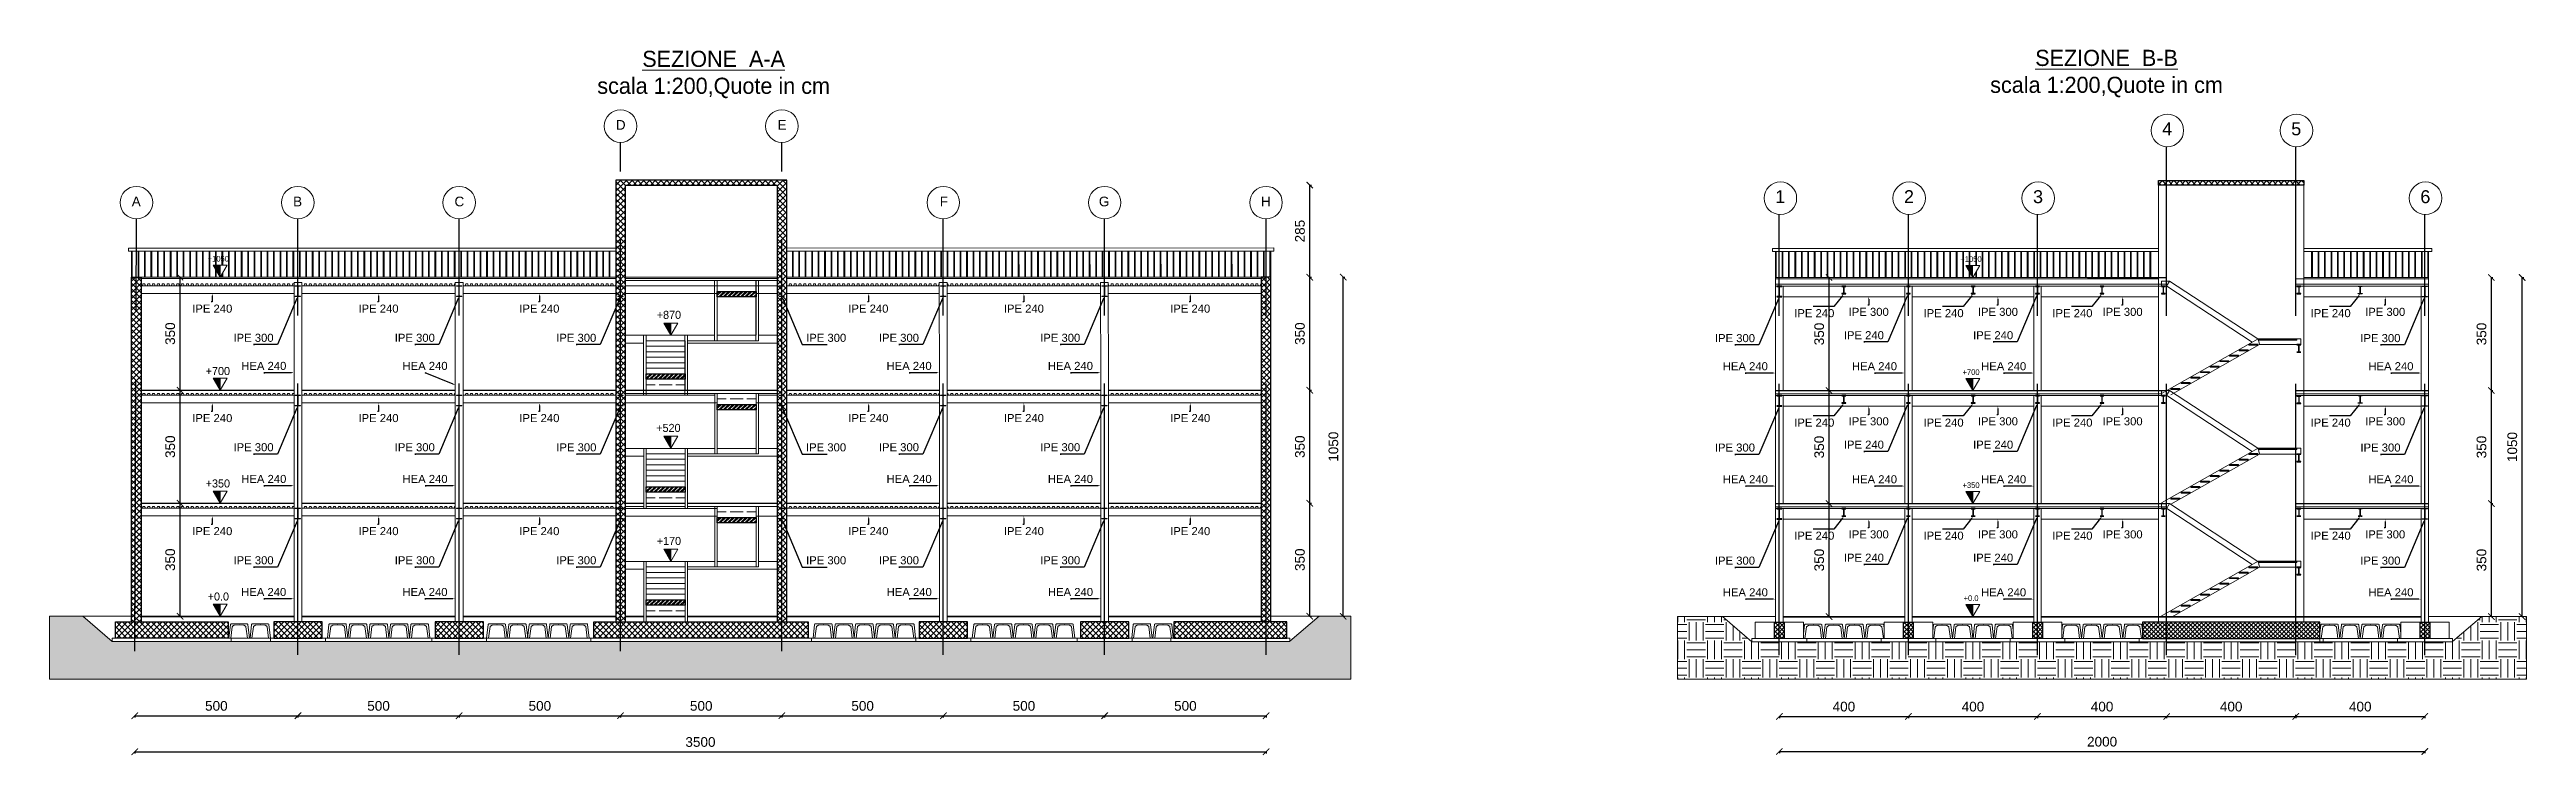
# Model space of a CAD drawing. Header units: millimetres. Extents: x 1415 to 3549, y 2194 to 4677.
# Drawn here: x 1802.1 to 1878.8, y 2270.4 to 2292.2 of the extents above; entities that cross this region are included whole.
import ezdxf
from ezdxf import colors
from ezdxf.entities.mleader import LeaderData, LeaderLine
from ezdxf.math import Vec2, Vec3

# ---------------------------------------------------------------- set-up
doc = ezdxf.new("R2010")
doc.units = ezdxf.units.MM
doc.linetypes.add('ACAD_ISO02W100', pattern=[15, 12, -3])
doc.linetypes.add('phl_center', pattern=[0.75, 0.4, -0.35])
doc.layers.get('0').update_dxf_attribs({"plot": 0})
for name, color, linetype, lineweight in [('giunti', 7, 'Continuous', 15), ('Layer3', 7, 'Continuous', 15), ('Layer4', 7, 'Continuous', 15), ('quote', 252, 'Continuous', 5), ('Setti', 5, 'Continuous', 30), ('staffe', 10, 'Continuous', 9)]:
    doc.layers.add(name, color=color, linetype=linetype, lineweight=lineweight)
doc.layers.add('linea tratteggiata', color=221, linetype='ACAD_ISO02W100')
doc.styles.add('per i setti', font='ARIALN.TTF')
doc.styles.get("Standard").update_dxf_attribs({"font": 'arial.ttf'})
doc.dimstyles.new('quote cm scala 200', dxfattribs={"dimtxt": 0.3, "dimasz": 0.2, "dimexe": 0.05, "dimexo": 0.0015, "dimgap": 0.15, "dimtad": 1, "dimdec": 0, "dimlfac": 100, "dimzin": 0, "dimdsep": 46, "dimtxsty": 'Standard', "dimblk": 'ARCHTICK', "dimcen": 0, "dimclre": 252, "dimadec": 0, "dimazin": 2, "dimtfac": 1, "dimtdec": 0, "dimtofl": 0, "dimtmove": 0, "dimatfit": 3, "dimfxl": 0.0035, "dimfxlon": 1, "dimtolj": 1, "dimtzin": 0, "dimarcsym": 0})

msp = doc.modelspace()

# ---------------------------------------------------------------- texts
at = {"layer": 'Layer3'}
for s, width, insert, char_height, attachment_point in [('\\pxqc;{\\fBahnschrift Light|b0|i0|c0|p34;\\LSEZIONE  A-A          \\P\\lscala 1:200,Quote in cm}', 7.63248, (1818.83, 2292.1892), 0.5, 1), ('\\pxqc;{\\fBahnschrift Light|b0|i0|c0|p34;\\LSEZIONE  B-B   \\P\\lscala 1:200,Quote in cm}', 7.708413, (1861.9512, 2292.2185), 0.5, 1), ('D', 0.3, (1819.6163, 2290.0442), 0.3, 1), ('E', 0.3, (1824.9084, 2290.0442), 0.3, 3), ('4', 0.046636, (1867.5283, 2289.9717), 0.4, 1), ('5', 0.046636, (1871.5283, 2289.9717), 0.4, 1), ('1', 0.046636, (1855.5384, 2287.8717), 0.4, 1), ('2', 0.046636, (1859.5283, 2287.8717), 0.4, 1), ('3', 0.046636, (1863.5283, 2287.8717), 0.4, 1), ('6', 0.046636, (1875.5283, 2287.8717), 0.4, 1), ('A', 0.046636, (1804.6163, 2287.6731), 0.3, 1), ('B', 0.046636, (1809.6163, 2287.6731), 0.3, 1), ('C', 0.3, (1814.6163, 2287.6731), 0.3, 1), ('F', 0.3, (1829.9084, 2287.6731), 0.3, 3), ('G', 0.046636, (1834.9084, 2287.6731), 0.3, 3), ('H', 0.046636, (1839.9084, 2287.6731), 0.3, 3)]:
    msp.add_mtext_dynamic_manual_height_columns(s, width=width, gutter_width=12.5, heights=[0], dxfattribs=dict(at, insert=insert, char_height=char_height, attachment_point=attachment_point))
at = {"layer": 'Layer4', "attachment_point": 1, "style": 'per i setti'}
for s, insert, char_height in [('\\pxqc;{\\fBahnschrift Light|b0|i0|c0|p34;+1050}', (1806.9079, 2285.8379), 0.175), ('\\pxqc;{\\fBahnschrift Light|b0|i0|c0|p34;+1050}', (1861.2155, 2285.8278), 0.175), ('\\pxqc;{\\fBahnschrift Light|b0|i0|c0|p34;+870}', (1820.8685, 2284.1378), 0.25), ('{\\fBahnschrift Light|b0|i0|c0|p34;+700}', (1806.908, 2282.3988), 0.25), ('\\pxqc;{\\fBahnschrift Light|b0|i0|c0|p34;+700}', (1861.2156, 2282.3278), 0.175), ('{\\fBahnschrift Light|b0|i0|c0|p34;+520}', (1820.8686, 2280.6378), 0.25), ('{\\fBahnschrift Light|b0|i0|c0|p34;+350}', (1806.9083, 2278.9183), 0.25), ('\\pxqc;{\\fBahnschrift Light|b0|i0|c0|p34;+350}', (1861.2158, 2278.8278), 0.175), ('\\pxqc;{\\fBahnschrift Light|b0|i0|c0|p34;+170}', (1820.8686, 2277.1377), 0.25), ('\\pxqc;{\\fBahnschrift Light|b0|i0|c0|p34;+0.0}', (1806.9083, 2275.4182), 0.25), ('\\pxqc;{\\fBahnschrift Light|b0|i0|c0|p34;+0.0}', (1861.2158, 2275.3278), 0.175)]:
    msp.add_mtext_dynamic_manual_height_columns(s, width=0.783834, gutter_width=31.25, heights=[0], dxfattribs=dict(at, insert=insert, char_height=char_height))

# ---------------------------------------------------------------- blocks, each defined once
blk = doc.blocks.new('_ArchTick')
at = {"color": 0, "linetype": 'ByBlock', "const_width": 0.15}
blk.add_lwpolyline([(-0.5, -0.5), (0.5, 0.5)], dxfattribs=at)
blk = doc.blocks.new('*D292')
at = {"layer": 'Defpoints', "color": 0, "transparency": 16777216}
for p in [(1806.114, 2278.181), (1806.435, 2278.181), (1806.436, 2274.681)]:
    blk.add_point(p, dxfattribs=at)
at = {"layer": 'quote', "color": 252, "lineweight": -2, "transparency": 16777216}
for p, q in [((1806.117, 2278.181), (1806.064, 2278.181)), ((1806.117, 2274.681), (1806.064, 2274.681))]:
    blk.add_line(p, q, dxfattribs=at)
at = {"layer": 'quote', "color": 0, "linetype": 'Continuous', "lineweight": -2, "transparency": 16777216}
blk.add_line((1806.114, 2274.681), (1806.114, 2278.181), dxfattribs=at)
at = {"layer": 'quote', "color": 0, "lineweight": -2, "transparency": 16777216, "xscale": 0.2, "yscale": 0.2, "zscale": 0.2}
for p, rotation in [((1806.114, 2278.181), 90), ((1806.114, 2274.681), 270)]:
    blk.add_blockref('_ArchTick', p, dxfattribs=dict(at, rotation=rotation))
at = {"layer": 'quote', "color": 0, "transparency": 16777216, "insert": (1805.81, 2276.431), "char_height": 0.3, "attachment_point": 5, "rotation": 90}
blk.add_mtext('\\A1;350', dxfattribs=at)
blk = doc.blocks.new('*D293')
at = {"layer": 'Defpoints', "color": 0, "transparency": 16777216}
for p in [(1806.114, 2281.681), (1806.114, 2281.681), (1806.114, 2278.181)]:
    blk.add_point(p, dxfattribs=at)
at = {"layer": 'quote', "color": 252, "lineweight": -2, "transparency": 16777216}
for p, q in [((1806.114, 2281.681), (1806.164, 2281.681)), ((1806.114, 2278.181), (1806.064, 2278.181))]:
    blk.add_line(p, q, dxfattribs=at)
at = {"layer": 'quote', "color": 0, "linetype": 'Continuous', "lineweight": -2, "transparency": 16777216}
blk.add_line((1806.114, 2278.181), (1806.114, 2281.681), dxfattribs=at)
at = {"layer": 'quote', "color": 0, "lineweight": -2, "transparency": 16777216, "xscale": 0.2, "yscale": 0.2, "zscale": 0.2}
for p, rotation in [((1806.114, 2281.681), 90), ((1806.114, 2278.181), 270)]:
    blk.add_blockref('_ArchTick', p, dxfattribs=dict(at, rotation=rotation))
at = {"layer": 'quote', "color": 0, "transparency": 16777216, "insert": (1805.81, 2279.931), "char_height": 0.3, "attachment_point": 5, "rotation": 90}
blk.add_mtext('\\A1;350', dxfattribs=at)
blk = doc.blocks.new('*D294')
at = {"layer": 'Defpoints', "color": 0, "transparency": 16777216}
for p in [(1806.114, 2285.181), (1806.114, 2285.181), (1806.114, 2281.681)]:
    blk.add_point(p, dxfattribs=at)
at = {"layer": 'quote', "color": 252, "lineweight": -2, "transparency": 16777216}
for p, q in [((1806.114, 2285.181), (1806.064, 2285.181)), ((1806.114, 2281.681), (1806.064, 2281.681))]:
    blk.add_line(p, q, dxfattribs=at)
at = {"layer": 'quote', "color": 0, "linetype": 'Continuous', "lineweight": -2, "transparency": 16777216}
blk.add_line((1806.114, 2281.681), (1806.114, 2285.181), dxfattribs=at)
at = {"layer": 'quote', "color": 0, "lineweight": -2, "transparency": 16777216, "xscale": 0.2, "yscale": 0.2, "zscale": 0.2}
for p, rotation in [((1806.114, 2285.181), 90), ((1806.114, 2281.681), 270)]:
    blk.add_blockref('_ArchTick', p, dxfattribs=dict(at, rotation=rotation))
at = {"layer": 'quote', "color": 0, "transparency": 16777216, "insert": (1805.81, 2283.431), "char_height": 0.3, "attachment_point": 5, "rotation": 90}
blk.add_mtext('\\A1;350', dxfattribs=at)
blk = doc.blocks.new('*D1432')
at = {"layer": 'Defpoints', "color": 0, "transparency": 16777216}
for p in [(1838.948, 2278.181), (1841.117, 2278.181), (1840.744, 2274.683)]:
    blk.add_point(p, dxfattribs=at)
at = {"layer": 'quote', "color": 252, "lineweight": -2, "transparency": 16777216}
for p, q in [((1841.114, 2278.181), (1841.167, 2278.181)), ((1841.114, 2274.683), (1841.167, 2274.683))]:
    blk.add_line(p, q, dxfattribs=at)
at = {"layer": 'quote', "color": 0, "linetype": 'Continuous', "lineweight": -2, "transparency": 16777216}
blk.add_line((1841.117, 2274.683), (1841.117, 2278.181), dxfattribs=at)
at = {"layer": 'quote', "color": 0, "lineweight": -2, "transparency": 16777216, "xscale": 0.2, "yscale": 0.2, "zscale": 0.2}
for p, rotation in [((1841.117, 2278.181), 90), ((1841.117, 2274.683), 270)]:
    blk.add_blockref('_ArchTick', p, dxfattribs=dict(at, rotation=rotation))
at = {"layer": 'quote', "color": 0, "transparency": 16777216, "insert": (1840.814, 2276.432), "char_height": 0.3, "attachment_point": 5, "rotation": 90}
blk.add_mtext('\\A1;350', dxfattribs=at)
blk = doc.blocks.new('*D1433')
at = {"layer": 'Defpoints', "color": 0, "transparency": 16777216}
for p in [(1838.948, 2281.681), (1841.117, 2281.681), (1838.948, 2278.181)]:
    blk.add_point(p, dxfattribs=at)
at = {"layer": 'quote', "color": 252, "lineweight": -2, "transparency": 16777216}
for p, q in [((1841.114, 2281.681), (1841.167, 2281.681)), ((1841.114, 2278.181), (1841.167, 2278.181))]:
    blk.add_line(p, q, dxfattribs=at)
at = {"layer": 'quote', "color": 0, "linetype": 'Continuous', "lineweight": -2, "transparency": 16777216}
blk.add_line((1841.117, 2278.181), (1841.117, 2281.681), dxfattribs=at)
at = {"layer": 'quote', "color": 0, "lineweight": -2, "transparency": 16777216, "xscale": 0.2, "yscale": 0.2, "zscale": 0.2}
for p, rotation in [((1841.117, 2281.681), 90), ((1841.117, 2278.181), 270)]:
    blk.add_blockref('_ArchTick', p, dxfattribs=dict(at, rotation=rotation))
at = {"layer": 'quote', "color": 0, "transparency": 16777216, "insert": (1840.814, 2279.931), "char_height": 0.3, "attachment_point": 5, "rotation": 90}
blk.add_mtext('\\A1;350', dxfattribs=at)
blk = doc.blocks.new('*D1434')
at = {"layer": 'Defpoints', "color": 0, "transparency": 16777216}
for p in [(1838.948, 2285.181), (1841.117, 2285.181), (1838.948, 2281.681)]:
    blk.add_point(p, dxfattribs=at)
at = {"layer": 'quote', "color": 252, "lineweight": -2, "transparency": 16777216}
for p, q in [((1841.114, 2285.181), (1841.167, 2285.181)), ((1841.114, 2281.681), (1841.167, 2281.681))]:
    blk.add_line(p, q, dxfattribs=at)
at = {"layer": 'quote', "color": 0, "linetype": 'Continuous', "lineweight": -2, "transparency": 16777216}
blk.add_line((1841.117, 2281.681), (1841.117, 2285.181), dxfattribs=at)
at = {"layer": 'quote', "color": 0, "lineweight": -2, "transparency": 16777216, "xscale": 0.2, "yscale": 0.2, "zscale": 0.2}
for p, rotation in [((1841.117, 2285.181), 90), ((1841.117, 2281.681), 270)]:
    blk.add_blockref('_ArchTick', p, dxfattribs=dict(at, rotation=rotation))
at = {"layer": 'quote', "color": 0, "transparency": 16777216, "insert": (1840.814, 2283.431), "char_height": 0.3, "attachment_point": 5, "rotation": 90}
blk.add_mtext('\\A1;350', dxfattribs=at)
blk = doc.blocks.new('*D1435')
at = {"layer": 'Defpoints', "color": 0, "transparency": 16777216}
for p in [(1839.248, 2285.181), (1842.154, 2285.181), (1841.731, 2274.681)]:
    blk.add_point(p, dxfattribs=at)
at = {"layer": 'quote', "color": 252, "lineweight": -2, "transparency": 16777216}
for p, q in [((1842.151, 2285.181), (1842.204, 2285.181)), ((1842.151, 2274.681), (1842.204, 2274.681))]:
    blk.add_line(p, q, dxfattribs=at)
at = {"layer": 'quote', "color": 0, "linetype": 'Continuous', "lineweight": -2, "transparency": 16777216}
blk.add_line((1842.154, 2274.681), (1842.154, 2285.181), dxfattribs=at)
at = {"layer": 'quote', "color": 0, "lineweight": -2, "transparency": 16777216, "xscale": 0.2, "yscale": 0.2, "zscale": 0.2}
for p, rotation in [((1842.154, 2285.181), 90), ((1842.154, 2274.681), 270)]:
    blk.add_blockref('_ArchTick', p, dxfattribs=dict(at, rotation=rotation))
at = {"layer": 'quote', "color": 0, "transparency": 16777216, "insert": (1841.851, 2279.931), "char_height": 0.3, "attachment_point": 5, "rotation": 90}
blk.add_mtext('\\A1;1050', dxfattribs=at)
blk = doc.blocks.new('*D1436')
at = {"layer": 'Defpoints', "color": 0, "transparency": 16777216}
for p in [(1809.766, 2274.21), (1814.762, 2274.209), (1814.762, 2271.602)]:
    blk.add_point(p, dxfattribs=at)
at = {"layer": 'quote', "color": 252, "lineweight": -2, "transparency": 16777216}
for p, q in [((1809.766, 2271.605), (1809.766, 2271.552)), ((1814.762, 2271.605), (1814.762, 2271.552))]:
    blk.add_line(p, q, dxfattribs=at)
at = {"layer": 'quote', "color": 0, "linetype": 'Continuous', "lineweight": -2, "transparency": 16777216}
blk.add_line((1809.766, 2271.602), (1814.762, 2271.602), dxfattribs=at)
at = {"layer": 'quote', "color": 0, "lineweight": -2, "transparency": 16777216, "xscale": 0.2, "yscale": 0.2, "zscale": 0.2, "rotation": 180}
blk.add_blockref('_ArchTick', (1809.766, 2271.602), dxfattribs=at)
at = {"layer": 'quote', "color": 0, "lineweight": -2, "transparency": 16777216, "xscale": 0.2, "yscale": 0.2, "zscale": 0.2}
blk.add_blockref('_ArchTick', (1814.762, 2271.602), dxfattribs=at)
at = {"layer": 'quote', "color": 0, "transparency": 16777216, "insert": (1812.264, 2271.905), "char_height": 0.3, "width": 0.89488, "attachment_point": 5}
blk.add_mtext('\\A1;500', dxfattribs=at)
blk = doc.blocks.new('*D1437')
at = {"layer": 'Defpoints', "color": 0, "transparency": 16777216}
for p in [(1804.709, 2274.21), (1809.767, 2274.21), (1809.767, 2271.602)]:
    blk.add_point(p, dxfattribs=at)
at = {"layer": 'quote', "color": 252, "lineweight": -2, "transparency": 16777216}
for p, q in [((1804.709, 2271.605), (1804.709, 2271.552)), ((1809.767, 2271.605), (1809.767, 2271.552))]:
    blk.add_line(p, q, dxfattribs=at)
at = {"layer": 'quote', "color": 0, "linetype": 'Continuous', "lineweight": -2, "transparency": 16777216}
blk.add_line((1804.709, 2271.602), (1809.767, 2271.602), dxfattribs=at)
at = {"layer": 'quote', "color": 0, "lineweight": -2, "transparency": 16777216, "xscale": 0.2, "yscale": 0.2, "zscale": 0.2, "rotation": 180}
blk.add_blockref('_ArchTick', (1804.709, 2271.602), dxfattribs=at)
at = {"layer": 'quote', "color": 0, "lineweight": -2, "transparency": 16777216, "xscale": 0.2, "yscale": 0.2, "zscale": 0.2}
blk.add_blockref('_ArchTick', (1809.767, 2271.602), dxfattribs=at)
at = {"layer": 'quote', "color": 0, "transparency": 16777216, "insert": (1807.238, 2271.905), "char_height": 0.3, "attachment_point": 5}
blk.add_mtext('\\A1;500', dxfattribs=at)
blk = doc.blocks.new('*D1438')
at = {"layer": 'Defpoints', "color": 0, "transparency": 16777216}
for p in [(1814.762, 2274.309), (1819.762, 2274.309), (1819.762, 2271.602)]:
    blk.add_point(p, dxfattribs=at)
at = {"layer": 'quote', "color": 252, "lineweight": -2, "transparency": 16777216}
for p, q in [((1814.762, 2271.605), (1814.762, 2271.552)), ((1819.762, 2271.605), (1819.762, 2271.552))]:
    blk.add_line(p, q, dxfattribs=at)
at = {"layer": 'quote', "color": 0, "linetype": 'Continuous', "lineweight": -2, "transparency": 16777216}
blk.add_line((1814.762, 2271.602), (1819.762, 2271.602), dxfattribs=at)
at = {"layer": 'quote', "color": 0, "lineweight": -2, "transparency": 16777216, "xscale": 0.2, "yscale": 0.2, "zscale": 0.2, "rotation": 180}
blk.add_blockref('_ArchTick', (1814.762, 2271.602), dxfattribs=at)
at = {"layer": 'quote', "color": 0, "lineweight": -2, "transparency": 16777216, "xscale": 0.2, "yscale": 0.2, "zscale": 0.2}
blk.add_blockref('_ArchTick', (1819.762, 2271.602), dxfattribs=at)
at = {"layer": 'quote', "color": 0, "transparency": 16777216, "insert": (1817.262, 2271.905), "char_height": 0.3, "attachment_point": 5}
blk.add_mtext('\\A1;500', dxfattribs=at)
blk = doc.blocks.new('*D1439')
at = {"layer": 'Defpoints', "color": 0, "transparency": 16777216}
for p in [(1819.762, 2274.31), (1824.762, 2274.309), (1824.762, 2271.602)]:
    blk.add_point(p, dxfattribs=at)
at = {"layer": 'quote', "color": 252, "lineweight": -2, "transparency": 16777216}
for p, q in [((1819.762, 2271.605), (1819.762, 2271.552)), ((1824.762, 2271.605), (1824.762, 2271.552))]:
    blk.add_line(p, q, dxfattribs=at)
at = {"layer": 'quote', "color": 0, "linetype": 'Continuous', "lineweight": -2, "transparency": 16777216}
blk.add_line((1819.762, 2271.602), (1824.762, 2271.602), dxfattribs=at)
at = {"layer": 'quote', "color": 0, "lineweight": -2, "transparency": 16777216, "xscale": 0.2, "yscale": 0.2, "zscale": 0.2, "rotation": 180}
blk.add_blockref('_ArchTick', (1819.762, 2271.602), dxfattribs=at)
at = {"layer": 'quote', "color": 0, "lineweight": -2, "transparency": 16777216, "xscale": 0.2, "yscale": 0.2, "zscale": 0.2}
blk.add_blockref('_ArchTick', (1824.762, 2271.602), dxfattribs=at)
at = {"layer": 'quote', "color": 0, "transparency": 16777216, "insert": (1822.262, 2271.905), "char_height": 0.3, "attachment_point": 5}
blk.add_mtext('\\A1;500', dxfattribs=at)
blk = doc.blocks.new('*D1440')
at = {"layer": 'Defpoints', "color": 0, "transparency": 16777216}
for p in [(1824.762, 2274.309), (1829.763, 2274.31), (1829.763, 2271.602)]:
    blk.add_point(p, dxfattribs=at)
at = {"layer": 'quote', "color": 252, "lineweight": -2, "transparency": 16777216}
for p, q in [((1824.762, 2271.605), (1824.762, 2271.552)), ((1829.763, 2271.605), (1829.763, 2271.552))]:
    blk.add_line(p, q, dxfattribs=at)
at = {"layer": 'quote', "color": 0, "linetype": 'Continuous', "lineweight": -2, "transparency": 16777216}
blk.add_line((1824.762, 2271.602), (1829.763, 2271.602), dxfattribs=at)
at = {"layer": 'quote', "color": 0, "lineweight": -2, "transparency": 16777216, "xscale": 0.2, "yscale": 0.2, "zscale": 0.2, "rotation": 180}
blk.add_blockref('_ArchTick', (1824.762, 2271.602), dxfattribs=at)
at = {"layer": 'quote', "color": 0, "lineweight": -2, "transparency": 16777216, "xscale": 0.2, "yscale": 0.2, "zscale": 0.2}
blk.add_blockref('_ArchTick', (1829.763, 2271.602), dxfattribs=at)
at = {"layer": 'quote', "color": 0, "transparency": 16777216, "insert": (1827.263, 2271.905), "char_height": 0.3, "attachment_point": 5}
blk.add_mtext('\\A1;500', dxfattribs=at)
blk = doc.blocks.new('*D1441')
at = {"layer": 'Defpoints', "color": 0, "transparency": 16777216}
for p in [(1829.763, 2274.31), (1834.759, 2274.31), (1834.759, 2271.602)]:
    blk.add_point(p, dxfattribs=at)
at = {"layer": 'quote', "color": 252, "lineweight": -2, "transparency": 16777216}
for p, q in [((1829.763, 2271.605), (1829.763, 2271.552)), ((1834.759, 2271.605), (1834.759, 2271.552))]:
    blk.add_line(p, q, dxfattribs=at)
at = {"layer": 'quote', "color": 0, "linetype": 'Continuous', "lineweight": -2, "transparency": 16777216}
blk.add_line((1829.763, 2271.602), (1834.759, 2271.602), dxfattribs=at)
at = {"layer": 'quote', "color": 0, "lineweight": -2, "transparency": 16777216, "xscale": 0.2, "yscale": 0.2, "zscale": 0.2, "rotation": 180}
blk.add_blockref('_ArchTick', (1829.763, 2271.602), dxfattribs=at)
at = {"layer": 'quote', "color": 0, "lineweight": -2, "transparency": 16777216, "xscale": 0.2, "yscale": 0.2, "zscale": 0.2}
blk.add_blockref('_ArchTick', (1834.759, 2271.602), dxfattribs=at)
at = {"layer": 'quote', "color": 0, "transparency": 16777216, "insert": (1832.261, 2271.905), "char_height": 0.3, "attachment_point": 5}
blk.add_mtext('\\A1;500', dxfattribs=at)
blk = doc.blocks.new('*D1442')
at = {"layer": 'Defpoints', "color": 0, "transparency": 16777216}
for p in [(1834.762, 2274.31), (1839.765, 2274.31), (1839.765, 2271.602)]:
    blk.add_point(p, dxfattribs=at)
at = {"layer": 'quote', "color": 252, "lineweight": -2, "transparency": 16777216}
for p, q in [((1834.762, 2271.605), (1834.762, 2271.552)), ((1839.765, 2271.605), (1839.765, 2271.552))]:
    blk.add_line(p, q, dxfattribs=at)
at = {"layer": 'quote', "color": 0, "linetype": 'Continuous', "lineweight": -2, "transparency": 16777216}
blk.add_line((1834.762, 2271.602), (1839.765, 2271.602), dxfattribs=at)
at = {"layer": 'quote', "color": 0, "lineweight": -2, "transparency": 16777216, "xscale": 0.2, "yscale": 0.2, "zscale": 0.2, "rotation": 180}
blk.add_blockref('_ArchTick', (1834.762, 2271.602), dxfattribs=at)
at = {"layer": 'quote', "color": 0, "lineweight": -2, "transparency": 16777216, "xscale": 0.2, "yscale": 0.2, "zscale": 0.2}
blk.add_blockref('_ArchTick', (1839.765, 2271.602), dxfattribs=at)
at = {"layer": 'quote', "color": 0, "transparency": 16777216, "insert": (1837.263, 2271.905), "char_height": 0.3, "attachment_point": 5}
blk.add_mtext('\\A1;500', dxfattribs=at)
blk = doc.blocks.new('*D1443')
at = {"layer": 'Defpoints', "color": 0, "transparency": 16777216}
for p in [(1804.71, 2274.004), (1839.765, 2274.005), (1839.765, 2270.484)]:
    blk.add_point(p, dxfattribs=at)
at = {"layer": 'quote', "color": 252, "lineweight": -2, "transparency": 16777216}
for p, q in [((1804.71, 2270.487), (1804.71, 2270.434)), ((1839.765, 2270.487), (1839.765, 2270.434))]:
    blk.add_line(p, q, dxfattribs=at)
at = {"layer": 'quote', "color": 0, "linetype": 'Continuous', "lineweight": -2, "transparency": 16777216}
blk.add_line((1804.71, 2270.484), (1839.765, 2270.484), dxfattribs=at)
at = {"layer": 'quote', "color": 0, "lineweight": -2, "transparency": 16777216, "xscale": 0.2, "yscale": 0.2, "zscale": 0.2, "rotation": 180}
blk.add_blockref('_ArchTick', (1804.71, 2270.484), dxfattribs=at)
at = {"layer": 'quote', "color": 0, "lineweight": -2, "transparency": 16777216, "xscale": 0.2, "yscale": 0.2, "zscale": 0.2}
blk.add_blockref('_ArchTick', (1839.765, 2270.484), dxfattribs=at)
at = {"layer": 'quote', "color": 0, "transparency": 16777216, "insert": (1822.238, 2270.787), "char_height": 0.3, "attachment_point": 5}
blk.add_mtext('\\A1;3500', dxfattribs=at)
blk = doc.blocks.new('*D1444')
at = {"layer": 'Defpoints', "color": 0, "transparency": 16777216}
for p in [(1819.912, 2288.031), (1841.117, 2288.031), (1819.912, 2285.181)]:
    blk.add_point(p, dxfattribs=at)
at = {"layer": 'quote', "color": 252, "lineweight": -2, "transparency": 16777216}
for p, q in [((1841.114, 2288.031), (1841.167, 2288.031)), ((1841.114, 2285.181), (1841.167, 2285.181))]:
    blk.add_line(p, q, dxfattribs=at)
at = {"layer": 'quote', "color": 0, "linetype": 'Continuous', "lineweight": -2, "transparency": 16777216}
blk.add_line((1841.117, 2285.181), (1841.117, 2288.031), dxfattribs=at)
at = {"layer": 'quote', "color": 0, "lineweight": -2, "transparency": 16777216, "xscale": 0.2, "yscale": 0.2, "zscale": 0.2}
for p, rotation in [((1841.117, 2288.031), 90), ((1841.117, 2285.181), 270)]:
    blk.add_blockref('_ArchTick', p, dxfattribs=dict(at, rotation=rotation))
at = {"layer": 'quote', "color": 0, "transparency": 16777216, "insert": (1840.814, 2286.606), "char_height": 0.3, "width": 0.9, "attachment_point": 5, "rotation": 90}
blk.add_mtext('\\A1;285', dxfattribs=at)
blk = doc.blocks.new('*D295')
at = {"layer": 'Defpoints', "color": 0, "transparency": 16777216}
for p in [(1857.207, 2278.171), (1857.528, 2278.171), (1857.529, 2274.671)]:
    blk.add_point(p, dxfattribs=at)
at = {"layer": 'quote', "color": 252, "lineweight": -2, "transparency": 16777216}
for p, q in [((1857.21, 2278.171), (1857.157, 2278.171)), ((1857.21, 2274.671), (1857.157, 2274.671))]:
    blk.add_line(p, q, dxfattribs=at)
at = {"layer": 'quote', "color": 0, "linetype": 'Continuous', "lineweight": -2, "transparency": 16777216}
blk.add_line((1857.207, 2274.671), (1857.207, 2278.171), dxfattribs=at)
at = {"layer": 'quote', "color": 0, "lineweight": -2, "transparency": 16777216, "xscale": 0.2, "yscale": 0.2, "zscale": 0.2}
for p, rotation in [((1857.207, 2278.171), 90), ((1857.207, 2274.671), 270)]:
    blk.add_blockref('_ArchTick', p, dxfattribs=dict(at, rotation=rotation))
at = {"layer": 'quote', "color": 0, "transparency": 16777216, "insert": (1856.904, 2276.421), "char_height": 0.3, "attachment_point": 5, "rotation": 90}
blk.add_mtext('\\A1;350', dxfattribs=at)
blk = doc.blocks.new('*D296')
at = {"layer": 'Defpoints', "color": 0, "transparency": 16777216}
for p in [(1857.207, 2281.671), (1857.207, 2281.671), (1857.207, 2278.171)]:
    blk.add_point(p, dxfattribs=at)
at = {"layer": 'quote', "color": 252, "lineweight": -2, "transparency": 16777216}
for p, q in [((1857.207, 2281.671), (1857.257, 2281.671)), ((1857.207, 2278.171), (1857.157, 2278.171))]:
    blk.add_line(p, q, dxfattribs=at)
at = {"layer": 'quote', "color": 0, "linetype": 'Continuous', "lineweight": -2, "transparency": 16777216}
blk.add_line((1857.207, 2278.171), (1857.207, 2281.671), dxfattribs=at)
at = {"layer": 'quote', "color": 0, "lineweight": -2, "transparency": 16777216, "xscale": 0.2, "yscale": 0.2, "zscale": 0.2}
for p, rotation in [((1857.207, 2281.671), 90), ((1857.207, 2278.171), 270)]:
    blk.add_blockref('_ArchTick', p, dxfattribs=dict(at, rotation=rotation))
at = {"layer": 'quote', "color": 0, "transparency": 16777216, "insert": (1856.903, 2279.921), "char_height": 0.3, "attachment_point": 5, "rotation": 90}
blk.add_mtext('\\A1;350', dxfattribs=at)
blk = doc.blocks.new('*D297')
at = {"layer": 'Defpoints', "color": 0, "transparency": 16777216}
for p in [(1857.207, 2285.171), (1857.207, 2285.171), (1857.207, 2281.671)]:
    blk.add_point(p, dxfattribs=at)
at = {"layer": 'quote', "color": 252, "lineweight": -2, "transparency": 16777216}
for p, q in [((1857.207, 2285.171), (1857.157, 2285.171)), ((1857.207, 2281.671), (1857.157, 2281.671))]:
    blk.add_line(p, q, dxfattribs=at)
at = {"layer": 'quote', "color": 0, "linetype": 'Continuous', "lineweight": -2, "transparency": 16777216}
blk.add_line((1857.207, 2281.671), (1857.207, 2285.171), dxfattribs=at)
at = {"layer": 'quote', "color": 0, "lineweight": -2, "transparency": 16777216, "xscale": 0.2, "yscale": 0.2, "zscale": 0.2}
for p, rotation in [((1857.207, 2285.171), 90), ((1857.207, 2281.671), 270)]:
    blk.add_blockref('_ArchTick', p, dxfattribs=dict(at, rotation=rotation))
at = {"layer": 'quote', "color": 0, "transparency": 16777216, "insert": (1856.903, 2283.421), "char_height": 0.3, "attachment_point": 5, "rotation": 90}
blk.add_mtext('\\A1;350', dxfattribs=at)
blk = doc.blocks.new('*D1422')
at = {"layer": 'Defpoints', "color": 0, "transparency": 16777216}
for p in [(1875.784, 2278.171), (1877.729, 2278.171), (1875.784, 2274.671)]:
    blk.add_point(p, dxfattribs=at)
at = {"layer": 'quote', "color": 252, "lineweight": -2, "transparency": 16777216}
for p, q in [((1877.725, 2278.171), (1877.779, 2278.171)), ((1877.725, 2274.671), (1877.779, 2274.671))]:
    blk.add_line(p, q, dxfattribs=at)
at = {"layer": 'quote', "color": 0, "linetype": 'Continuous', "lineweight": -2, "transparency": 16777216}
blk.add_line((1877.729, 2274.671), (1877.729, 2278.171), dxfattribs=at)
at = {"layer": 'quote', "color": 0, "lineweight": -2, "transparency": 16777216, "xscale": 0.2, "yscale": 0.2, "zscale": 0.2}
for p, rotation in [((1877.729, 2278.171), 90), ((1877.729, 2274.671), 270)]:
    blk.add_blockref('_ArchTick', p, dxfattribs=dict(at, rotation=rotation))
at = {"layer": 'quote', "color": 0, "transparency": 16777216, "insert": (1877.425, 2276.421), "char_height": 0.3, "attachment_point": 5, "rotation": 90}
blk.add_mtext('\\A1;350', dxfattribs=at)
blk = doc.blocks.new('*D1423')
at = {"layer": 'Defpoints', "color": 0, "transparency": 16777216}
for p in [(1875.784, 2281.671), (1877.729, 2281.671), (1875.784, 2278.171)]:
    blk.add_point(p, dxfattribs=at)
at = {"layer": 'quote', "color": 252, "lineweight": -2, "transparency": 16777216}
for p, q in [((1877.725, 2281.671), (1877.779, 2281.671)), ((1877.725, 2278.171), (1877.779, 2278.171))]:
    blk.add_line(p, q, dxfattribs=at)
at = {"layer": 'quote', "color": 0, "linetype": 'Continuous', "lineweight": -2, "transparency": 16777216}
blk.add_line((1877.729, 2278.171), (1877.729, 2281.671), dxfattribs=at)
at = {"layer": 'quote', "color": 0, "lineweight": -2, "transparency": 16777216, "xscale": 0.2, "yscale": 0.2, "zscale": 0.2}
for p, rotation in [((1877.729, 2281.671), 90), ((1877.729, 2278.171), 270)]:
    blk.add_blockref('_ArchTick', p, dxfattribs=dict(at, rotation=rotation))
at = {"layer": 'quote', "color": 0, "transparency": 16777216, "insert": (1877.425, 2279.921), "char_height": 0.3, "attachment_point": 5, "rotation": 90}
blk.add_mtext('\\A1;350', dxfattribs=at)
blk = doc.blocks.new('*D1424')
at = {"layer": 'Defpoints', "color": 0, "transparency": 16777216}
for p in [(1875.784, 2285.171), (1877.729, 2285.171), (1875.784, 2281.671)]:
    blk.add_point(p, dxfattribs=at)
at = {"layer": 'quote', "color": 252, "lineweight": -2, "transparency": 16777216}
for p, q in [((1877.725, 2285.171), (1877.779, 2285.171)), ((1877.725, 2281.671), (1877.779, 2281.671))]:
    blk.add_line(p, q, dxfattribs=at)
at = {"layer": 'quote', "color": 0, "linetype": 'Continuous', "lineweight": -2, "transparency": 16777216}
blk.add_line((1877.729, 2281.671), (1877.729, 2285.171), dxfattribs=at)
at = {"layer": 'quote', "color": 0, "lineweight": -2, "transparency": 16777216, "xscale": 0.2, "yscale": 0.2, "zscale": 0.2}
for p, rotation in [((1877.729, 2285.171), 90), ((1877.729, 2281.671), 270)]:
    blk.add_blockref('_ArchTick', p, dxfattribs=dict(at, rotation=rotation))
at = {"layer": 'quote', "color": 0, "transparency": 16777216, "insert": (1877.425, 2283.421), "char_height": 0.3, "attachment_point": 5, "rotation": 90}
blk.add_mtext('\\A1;350', dxfattribs=at)
blk = doc.blocks.new('*D1425')
at = {"layer": 'Defpoints', "color": 0, "transparency": 16777216}
for p in [(1877.729, 2285.171), (1878.682, 2285.171), (1875.784, 2274.671)]:
    blk.add_point(p, dxfattribs=at)
at = {"layer": 'quote', "color": 252, "lineweight": -2, "transparency": 16777216}
for p, q in [((1878.678, 2285.171), (1878.732, 2285.171)), ((1878.678, 2274.671), (1878.732, 2274.671))]:
    blk.add_line(p, q, dxfattribs=at)
at = {"layer": 'quote', "color": 0, "linetype": 'Continuous', "lineweight": -2, "transparency": 16777216}
blk.add_line((1878.682, 2274.671), (1878.682, 2285.171), dxfattribs=at)
at = {"layer": 'quote', "color": 0, "lineweight": -2, "transparency": 16777216, "xscale": 0.2, "yscale": 0.2, "zscale": 0.2}
for p, rotation in [((1878.682, 2285.171), 90), ((1878.682, 2274.671), 270)]:
    blk.add_blockref('_ArchTick', p, dxfattribs=dict(at, rotation=rotation))
at = {"layer": 'quote', "color": 0, "transparency": 16777216, "insert": (1878.379, 2279.921), "char_height": 0.3, "attachment_point": 5, "rotation": 90}
blk.add_mtext('\\A1;1050', dxfattribs=at)
blk = doc.blocks.new('*D1426')
at = {"layer": 'Defpoints', "color": 0, "transparency": 16777216}
for p in [(1855.669, 2277.101), (1859.667, 2277.101), (1859.667, 2271.58)]:
    blk.add_point(p, dxfattribs=at)
at = {"layer": 'quote', "color": 252, "lineweight": -2, "transparency": 16777216}
for p, q in [((1855.669, 2271.583), (1855.669, 2271.53)), ((1859.667, 2271.583), (1859.667, 2271.53))]:
    blk.add_line(p, q, dxfattribs=at)
at = {"layer": 'quote', "color": 0, "linetype": 'Continuous', "lineweight": -2, "transparency": 16777216}
blk.add_line((1855.669, 2271.58), (1859.667, 2271.58), dxfattribs=at)
at = {"layer": 'quote', "color": 0, "lineweight": -2, "transparency": 16777216, "xscale": 0.2, "yscale": 0.2, "zscale": 0.2, "rotation": 180}
blk.add_blockref('_ArchTick', (1855.669, 2271.58), dxfattribs=at)
at = {"layer": 'quote', "color": 0, "lineweight": -2, "transparency": 16777216, "xscale": 0.2, "yscale": 0.2, "zscale": 0.2}
blk.add_blockref('_ArchTick', (1859.667, 2271.58), dxfattribs=at)
at = {"layer": 'quote', "color": 0, "transparency": 16777216, "insert": (1857.668, 2271.883), "char_height": 0.3, "width": 0.90696, "attachment_point": 5}
blk.add_mtext('\\A1;400', dxfattribs=at)
blk = doc.blocks.new('*D1427')
at = {"layer": 'Defpoints', "color": 0, "transparency": 16777216}
for p in [(1859.667, 2275.036), (1863.667, 2275.036), (1863.667, 2271.58)]:
    blk.add_point(p, dxfattribs=at)
at = {"layer": 'quote', "color": 252, "lineweight": -2, "transparency": 16777216}
for p, q in [((1859.667, 2271.583), (1859.667, 2271.53)), ((1863.667, 2271.583), (1863.667, 2271.53))]:
    blk.add_line(p, q, dxfattribs=at)
at = {"layer": 'quote', "color": 0, "linetype": 'Continuous', "lineweight": -2, "transparency": 16777216}
blk.add_line((1859.667, 2271.58), (1863.667, 2271.58), dxfattribs=at)
at = {"layer": 'quote', "color": 0, "lineweight": -2, "transparency": 16777216, "xscale": 0.2, "yscale": 0.2, "zscale": 0.2, "rotation": 180}
blk.add_blockref('_ArchTick', (1859.667, 2271.58), dxfattribs=at)
at = {"layer": 'quote', "color": 0, "lineweight": -2, "transparency": 16777216, "xscale": 0.2, "yscale": 0.2, "zscale": 0.2}
blk.add_blockref('_ArchTick', (1863.667, 2271.58), dxfattribs=at)
at = {"layer": 'quote', "color": 0, "transparency": 16777216, "insert": (1861.667, 2271.883), "char_height": 0.3, "attachment_point": 5}
blk.add_mtext('\\A1;400', dxfattribs=at)
blk = doc.blocks.new('*D1428')
at = {"layer": 'Defpoints', "color": 0, "transparency": 16777216}
for p in [(1863.667, 2275.036), (1867.667, 2275.036), (1867.667, 2271.58)]:
    blk.add_point(p, dxfattribs=at)
at = {"layer": 'quote', "color": 252, "lineweight": -2, "transparency": 16777216}
for p, q in [((1863.667, 2271.583), (1863.667, 2271.53)), ((1867.667, 2271.583), (1867.667, 2271.53))]:
    blk.add_line(p, q, dxfattribs=at)
at = {"layer": 'quote', "color": 0, "linetype": 'Continuous', "lineweight": -2, "transparency": 16777216}
blk.add_line((1863.667, 2271.58), (1867.667, 2271.58), dxfattribs=at)
at = {"layer": 'quote', "color": 0, "lineweight": -2, "transparency": 16777216, "xscale": 0.2, "yscale": 0.2, "zscale": 0.2, "rotation": 180}
blk.add_blockref('_ArchTick', (1863.667, 2271.58), dxfattribs=at)
at = {"layer": 'quote', "color": 0, "lineweight": -2, "transparency": 16777216, "xscale": 0.2, "yscale": 0.2, "zscale": 0.2}
blk.add_blockref('_ArchTick', (1867.667, 2271.58), dxfattribs=at)
at = {"layer": 'quote', "color": 0, "transparency": 16777216, "insert": (1865.667, 2271.883), "char_height": 0.3, "attachment_point": 5}
blk.add_mtext('\\A1;400', dxfattribs=at)
blk = doc.blocks.new('*D1429')
at = {"layer": 'Defpoints', "color": 0, "transparency": 16777216}
for p in [(1867.667, 2272.936), (1871.667, 2272.936), (1871.667, 2271.58)]:
    blk.add_point(p, dxfattribs=at)
at = {"layer": 'quote', "color": 252, "lineweight": -2, "transparency": 16777216}
for p, q in [((1867.667, 2271.583), (1867.667, 2271.53)), ((1871.667, 2271.583), (1871.667, 2271.53))]:
    blk.add_line(p, q, dxfattribs=at)
at = {"layer": 'quote', "color": 0, "linetype": 'Continuous', "lineweight": -2, "transparency": 16777216}
blk.add_line((1867.667, 2271.58), (1871.667, 2271.58), dxfattribs=at)
at = {"layer": 'quote', "color": 0, "lineweight": -2, "transparency": 16777216, "xscale": 0.2, "yscale": 0.2, "zscale": 0.2, "rotation": 180}
blk.add_blockref('_ArchTick', (1867.667, 2271.58), dxfattribs=at)
at = {"layer": 'quote', "color": 0, "lineweight": -2, "transparency": 16777216, "xscale": 0.2, "yscale": 0.2, "zscale": 0.2}
blk.add_blockref('_ArchTick', (1871.667, 2271.58), dxfattribs=at)
at = {"layer": 'quote', "color": 0, "transparency": 16777216, "insert": (1869.667, 2271.883), "char_height": 0.3, "attachment_point": 5}
blk.add_mtext('\\A1;400', dxfattribs=at)
blk = doc.blocks.new('*D1430')
at = {"layer": 'Defpoints', "color": 0, "transparency": 16777216}
for p in [(1875.667, 2275.036), (1871.667, 2271.58), (1875.667, 2271.58)]:
    blk.add_point(p, dxfattribs=at)
at = {"layer": 'quote', "color": 252, "lineweight": -2, "transparency": 16777216}
for p, q in [((1871.667, 2271.58), (1871.667, 2271.63)), ((1875.667, 2271.583), (1875.667, 2271.53))]:
    blk.add_line(p, q, dxfattribs=at)
at = {"layer": 'quote', "color": 0, "linetype": 'Continuous', "lineweight": -2, "transparency": 16777216}
blk.add_line((1871.667, 2271.58), (1875.667, 2271.58), dxfattribs=at)
at = {"layer": 'quote', "color": 0, "lineweight": -2, "transparency": 16777216, "xscale": 0.2, "yscale": 0.2, "zscale": 0.2, "rotation": 180}
blk.add_blockref('_ArchTick', (1871.667, 2271.58), dxfattribs=at)
at = {"layer": 'quote', "color": 0, "lineweight": -2, "transparency": 16777216, "xscale": 0.2, "yscale": 0.2, "zscale": 0.2}
blk.add_blockref('_ArchTick', (1875.667, 2271.58), dxfattribs=at)
at = {"layer": 'quote', "color": 0, "transparency": 16777216, "insert": (1873.667, 2271.883), "char_height": 0.3, "attachment_point": 5}
blk.add_mtext('\\A1;400', dxfattribs=at)
blk = doc.blocks.new('*D1431')
at = {"layer": 'Defpoints', "color": 0, "transparency": 16777216}
for p in [(1855.669, 2271.58), (1875.667, 2271.58), (1875.667, 2270.494)]:
    blk.add_point(p, dxfattribs=at)
at = {"layer": 'quote', "color": 252, "lineweight": -2, "transparency": 16777216}
for p, q in [((1855.669, 2270.497), (1855.669, 2270.444)), ((1875.667, 2270.497), (1875.667, 2270.444))]:
    blk.add_line(p, q, dxfattribs=at)
at = {"layer": 'quote', "color": 0, "linetype": 'Continuous', "lineweight": -2, "transparency": 16777216}
blk.add_line((1855.669, 2270.494), (1875.667, 2270.494), dxfattribs=at)
at = {"layer": 'quote', "color": 0, "lineweight": -2, "transparency": 16777216, "xscale": 0.2, "yscale": 0.2, "zscale": 0.2, "rotation": 180}
blk.add_blockref('_ArchTick', (1855.669, 2270.494), dxfattribs=at)
at = {"layer": 'quote', "color": 0, "lineweight": -2, "transparency": 16777216, "xscale": 0.2, "yscale": 0.2, "zscale": 0.2}
blk.add_blockref('_ArchTick', (1875.667, 2270.494), dxfattribs=at)
at = {"layer": 'quote', "color": 0, "transparency": 16777216, "insert": (1865.668, 2270.797), "char_height": 0.3, "width": 1.13308, "attachment_point": 5}
blk.add_mtext('\\A1;2000', dxfattribs=at)

# ---------------------------------------------------------------- dimensions: what is measured, and where the dimension line sits
at = {"layer": 'quote'}
for base, p1, p2, picture, middle in [((1841.1171, 2288.0308), (1819.9116, 2285.1808), (1819.9116, 2288.0308), '*D1444', (1840.8139, 2286.6058)), ((1841.1171, 2285.1808), (1838.9482, 2281.681), (1838.9485, 2285.1808), '*D1434', (1840.8138, 2283.4309)), ((1842.1545, 2285.1808), (1841.7307, 2274.6812), (1839.2485, 2285.1808), '*D1435', (1841.8513, 2279.931)), ((1877.7286, 2285.1708), (1875.7838, 2281.6708), (1875.7838, 2285.1708), '*D1424', (1877.4253, 2283.4208)), ((1878.6819, 2285.1708), (1875.7838, 2274.6708), (1877.7286, 2285.1708), '*D1425', (1878.3788, 2279.9208)), ((1841.1171, 2281.681), (1838.9485, 2278.181), (1838.9482, 2281.681), '*D1433', (1840.8138, 2279.931)), ((1877.7286, 2281.6708), (1875.7838, 2278.1708), (1875.7838, 2281.6708), '*D1423', (1877.4253, 2279.9208)), ((1841.1171, 2278.181), (1840.7439, 2274.6834), (1838.9485, 2278.181), '*D1432', (1840.8138, 2276.4322)), ((1877.7286, 2278.1708), (1875.7838, 2274.6708), (1875.7838, 2278.1708), '*D1422', (1877.4253, 2276.4208))]:
    dim = msp.add_linear_dim(base=base, p1=p1, p2=p2, angle=90, dimstyle='quote cm scala 200', dxfattribs=at)
    dim.commit()
    dim.dimension.update_dxf_attribs({"geometry": picture, "text_midpoint": middle})
for base, p1, p2, picture, middle in [((1806.1135, 2285.1809), (1806.1135, 2281.6809), (1806.1135, 2285.1809), '*D294', (1805.8103, 2283.4309)), ((1857.2065, 2285.1706), (1857.2065, 2281.6706), (1857.2065, 2285.1706), '*D297', (1856.9033, 2283.4206)), ((1806.1135, 2281.6809), (1806.1138, 2278.181), (1806.1135, 2281.6809), '*D293', (1805.8103, 2279.931)), ((1857.2065, 2281.6706), (1857.2068, 2278.1707), (1857.2065, 2281.6706), '*D296', (1856.9033, 2279.9207)), ((1806.1138, 2278.181), (1806.4356, 2274.6808), (1806.4354, 2278.181), '*D292', (1805.8105, 2276.4309)), ((1857.2068, 2278.1707), (1857.5287, 2274.6705), (1857.5284, 2278.1707), '*D295', (1856.9035, 2276.4206))]:
    dim = msp.add_linear_dim(base=base, p1=p1, p2=p2, angle=90, text='350', dimstyle='quote cm scala 200', dxfattribs=at)
    dim.commit()
    dim.dimension.update_dxf_attribs({"geometry": picture, "text_midpoint": middle})
for base, p1, p2, picture, middle in [((1859.6674, 2271.5795), (1855.6686, 2277.1005), (1859.6674, 2277.1005), '*D1426', (1857.668, 2271.8827)), ((1863.6672, 2271.5795), (1859.6674, 2275.0357), (1863.6672, 2275.0357), '*D1427', (1861.6673, 2271.8827)), ((1867.6665, 2271.5795), (1863.6672, 2275.0357), (1867.6665, 2275.0357), '*D1428', (1865.6669, 2271.8827)), ((1875.6672, 2271.5795), (1871.6672, 2271.5795), (1875.6672, 2275.0357), '*D1430', (1873.6672, 2271.8827)), ((1814.7623, 2271.6015), (1809.7659, 2274.2095), (1814.7623, 2274.2095), '*D1436', (1812.2641, 2271.9047)), ((1819.7623, 2271.6015), (1814.7623, 2274.3095), (1819.7623, 2274.3095), '*D1438', (1817.2623, 2271.9047)), ((1824.7623, 2271.6015), (1819.7623, 2274.3095), (1824.7623, 2274.3095), '*D1439', (1822.2623, 2271.9047)), ((1829.7632, 2271.6015), (1824.7623, 2274.3095), (1829.7632, 2274.3095), '*D1440', (1827.2628, 2271.9047)), ((1834.7588, 2271.6015), (1829.7632, 2274.3095), (1834.7588, 2274.3095), '*D1441', (1832.261, 2271.9047)), ((1839.7648, 2271.6015), (1834.762, 2274.3095), (1839.7648, 2274.3103), '*D1442', (1837.2634, 2271.9047)), ((1871.6672, 2271.5795), (1867.6665, 2272.9357), (1871.6672, 2272.9357), '*D1429', (1869.6669, 2271.8827)), ((1875.6672, 2270.494), (1855.6686, 2271.5795), (1875.6672, 2271.5795), '*D1431', (1865.6679, 2270.7972))]:
    dim = msp.add_linear_dim(base=base, p1=p1, p2=p2, dimstyle='quote cm scala 200', dxfattribs=at)
    dim.commit()
    dim.dimension.update_dxf_attribs({"geometry": picture, "text_midpoint": middle})
for base, p1, p2, text, picture, middle in [((1809.7672, 2271.6015), (1804.709, 2274.2095), (1809.7672, 2274.2095), '500', '*D1437', (1807.2381, 2271.9047)), ((1839.7648, 2270.4838), (1804.7103, 2274.0039), (1839.7648, 2274.005), '3500', '*D1443', (1822.2376, 2270.7871))]:
    dim = msp.add_linear_dim(base=base, p1=p1, p2=p2, text=text, dimstyle='quote cm scala 200', dxfattribs=at)
    dim.commit()
    dim.dimension.update_dxf_attribs({"geometry": picture, "text_midpoint": middle})

# ---------------------------------------------------------------- hatches: boundary and pattern name
at = {"layer": 'Layer4'}
h = msp.add_hatch(color=0, dxfattribs=at)
h.dxf.hatch_style = 1
h.paths.add_polyline_path([(1807.1425, 2285.5559), (1807.359, 2285.1809), (1807.359, 2285.5559)])
h = msp.add_hatch(color=0, dxfattribs=at)
h.dxf.hatch_style = 1
h.paths.add_polyline_path([(1861.4501, 2285.5458), (1861.6666, 2285.1708), (1861.6666, 2285.5458)])
at = {"layer": 'Layer4', "true_color": 0x636466, "transparency": 33554687}
h = msp.add_hatch(color=251, dxfattribs=at)
h.dxf.hatch_style = 1
h.paths.add_polyline_path([(1809.845, 2284.9144), (1809.765, 2284.9144), (1809.685, 2284.9144), (1809.685, 2284.9029), (1809.7432, 2284.9029, -0.4142136), (1809.7612, 2284.8849), (1809.7612, 2284.7494), (1809.7612, 2284.6139, -0.4142136), (1809.7432, 2284.5959), (1809.685, 2284.5959), (1809.685, 2284.5844), (1809.765, 2284.5844), (1809.845, 2284.5844), (1809.845, 2284.5959), (1809.7867, 2284.5959, -0.4142136), (1809.7687, 2284.6139), (1809.7687, 2284.7494), (1809.7687, 2284.8849, -0.4142136), (1809.7867, 2284.9029), (1809.845, 2284.9029)])
h = msp.add_hatch(color=251, dxfattribs=at)
h.dxf.hatch_style = 1
h.paths.add_polyline_path([(1814.841, 2284.9144), (1814.761, 2284.9144), (1814.681, 2284.9144), (1814.681, 2284.9029), (1814.7393, 2284.9029, -0.4142136), (1814.7573, 2284.8849), (1814.7573, 2284.7494), (1814.7573, 2284.6139, -0.4142136), (1814.7393, 2284.5959), (1814.681, 2284.5959), (1814.681, 2284.5844), (1814.761, 2284.5844), (1814.841, 2284.5844), (1814.841, 2284.5959), (1814.7828, 2284.5959, -0.4142136), (1814.7648, 2284.6139), (1814.7648, 2284.7494), (1814.7648, 2284.8849, -0.4142136), (1814.7828, 2284.9029), (1814.841, 2284.9029)])
h = msp.add_hatch(color=251, dxfattribs=at)
h.dxf.hatch_style = 1
h.paths.add_polyline_path([(1819.841, 2284.9144), (1819.761, 2284.9144), (1819.681, 2284.9144), (1819.681, 2284.9029), (1819.7393, 2284.9029, -0.4142136), (1819.7573, 2284.8849), (1819.7573, 2284.7494), (1819.7573, 2284.6139, -0.4142136), (1819.7393, 2284.5959), (1819.681, 2284.5959), (1819.681, 2284.5844), (1819.761, 2284.5844), (1819.841, 2284.5844), (1819.841, 2284.5959), (1819.7828, 2284.5959, -0.4142136), (1819.7648, 2284.6139), (1819.7648, 2284.7494), (1819.7648, 2284.8849, -0.4142136), (1819.7828, 2284.9029), (1819.841, 2284.9029)])
h = msp.add_hatch(color=251, dxfattribs=at)
h.dxf.hatch_style = 1
h.paths.add_polyline_path([(1824.8364, 2284.9144), (1824.7564, 2284.9144), (1824.6764, 2284.9144), (1824.6764, 2284.9029), (1824.7346, 2284.9029, -0.4142136), (1824.7526, 2284.8849), (1824.7526, 2284.7494), (1824.7526, 2284.6139, -0.4142136), (1824.7346, 2284.5959), (1824.6764, 2284.5959), (1824.6764, 2284.5844), (1824.7564, 2284.5844), (1824.8364, 2284.5844), (1824.8364, 2284.5959), (1824.7781, 2284.5959, -0.4142136), (1824.7601, 2284.6139), (1824.7601, 2284.7494), (1824.7601, 2284.8849, -0.4142136), (1824.7781, 2284.9029), (1824.8364, 2284.9029)])
h = msp.add_hatch(color=251, dxfattribs=at)
h.dxf.hatch_style = 1
h.paths.add_polyline_path([(1829.8394, 2284.9144), (1829.7594, 2284.9144), (1829.6794, 2284.9144), (1829.6794, 2284.9029), (1829.7376, 2284.9029, -0.4142136), (1829.7556, 2284.8849), (1829.7556, 2284.7494), (1829.7556, 2284.6139, -0.4142136), (1829.7376, 2284.5959), (1829.6794, 2284.5959), (1829.6794, 2284.5844), (1829.7594, 2284.5844), (1829.8394, 2284.5844), (1829.8394, 2284.5959), (1829.7811, 2284.5959, -0.4142136), (1829.7631, 2284.6139), (1829.7631, 2284.7494), (1829.7631, 2284.8849, -0.4142136), (1829.7811, 2284.9029), (1829.8394, 2284.9029)])
h = msp.add_hatch(color=251, dxfattribs=at)
h.dxf.hatch_style = 1
h.paths.add_polyline_path([(1834.8398, 2284.9144), (1834.7598, 2284.9144), (1834.6798, 2284.9144), (1834.6798, 2284.9029), (1834.7381, 2284.9029, -0.4142136), (1834.7561, 2284.8849), (1834.7561, 2284.7494), (1834.7561, 2284.6139, -0.4142136), (1834.7381, 2284.5959), (1834.6798, 2284.5959), (1834.6798, 2284.5844), (1834.7598, 2284.5844), (1834.8398, 2284.5844), (1834.8398, 2284.5959), (1834.7816, 2284.5959, -0.4142136), (1834.7636, 2284.6139), (1834.7636, 2284.7494), (1834.7636, 2284.8849, -0.4142136), (1834.7816, 2284.9029), (1834.8398, 2284.9029)])
h = msp.add_hatch(color=251, dxfattribs=at)
h.dxf.hatch_style = 1
h.paths.add_polyline_path([(1855.5849, 2284.9043), (1855.6649, 2284.9043), (1855.7449, 2284.9043), (1855.7449, 2284.8928), (1855.6866, 2284.8928, 0.4142136), (1855.6686, 2284.8748), (1855.6686, 2284.7393), (1855.6686, 2284.6038, 0.4142136), (1855.6866, 2284.5858), (1855.7449, 2284.5858), (1855.7449, 2284.5743), (1855.6649, 2284.5743), (1855.5849, 2284.5743), (1855.5849, 2284.5858), (1855.6431, 2284.5858, 0.4142136), (1855.6611, 2284.6038), (1855.6611, 2284.7393), (1855.6611, 2284.8748, 0.4142136), (1855.6431, 2284.8928), (1855.5849, 2284.8928)])
at = {"layer": 'Layer4', "transparency": 33554493}
h = msp.add_hatch(color=256, dxfattribs=at)
h.dxf.hatch_style = 1
h.paths.add_polyline_path([(1857.6075, 2284.6643), (1857.6075, 2284.6741), (1857.6494, 2284.6741, 0.4142136), (1857.6644, 2284.6891), (1857.6644, 2284.7843), (1857.6644, 2284.8795, 0.4142136), (1857.6494, 2284.8945), (1857.6075, 2284.8945), (1857.6075, 2284.9043), (1857.6675, 2284.9043), (1857.7275, 2284.9043), (1857.7275, 2284.8945), (1857.6856, 2284.8945, 0.4142136), (1857.6706, 2284.8795), (1857.6706, 2284.7843), (1857.6706, 2284.6891, 0.4142136), (1857.6856, 2284.6741), (1857.7275, 2284.6741), (1857.7275, 2284.6643), (1857.6675, 2284.6643)])
h = msp.add_hatch(color=256, dxfattribs=at)
h.dxf.hatch_style = 1
h.paths.add_polyline_path([(1859.6022, 2284.6643), (1859.6022, 2284.6741), (1859.6441, 2284.6741, 0.4142136), (1859.6591, 2284.6891), (1859.6591, 2284.7843), (1859.6591, 2284.8795, 0.4142136), (1859.6441, 2284.8945), (1859.6022, 2284.8945), (1859.6022, 2284.9043), (1859.6622, 2284.9043), (1859.7222, 2284.9043), (1859.7222, 2284.8945), (1859.6803, 2284.8945, 0.4142136), (1859.6653, 2284.8795), (1859.6653, 2284.7843), (1859.6653, 2284.6891, 0.4142136), (1859.6803, 2284.6741), (1859.7222, 2284.6741), (1859.7222, 2284.6643), (1859.6622, 2284.6643)])
h = msp.add_hatch(color=256, dxfattribs=at)
h.dxf.hatch_style = 1
h.paths.add_polyline_path([(1861.6135, 2284.6643), (1861.6135, 2284.6741), (1861.6554, 2284.6741, 0.4142136), (1861.6704, 2284.6891), (1861.6704, 2284.7843), (1861.6704, 2284.8795, 0.4142136), (1861.6554, 2284.8945), (1861.6135, 2284.8945), (1861.6135, 2284.9043), (1861.6735, 2284.9043), (1861.7335, 2284.9043), (1861.7335, 2284.8945), (1861.6916, 2284.8945, 0.4142136), (1861.6766, 2284.8795), (1861.6766, 2284.7843), (1861.6766, 2284.6891, 0.4142136), (1861.6916, 2284.6741), (1861.7335, 2284.6741), (1861.7335, 2284.6643), (1861.6735, 2284.6643)])
h = msp.add_hatch(color=256, dxfattribs=at)
h.dxf.hatch_style = 1
h.paths.add_polyline_path([(1863.6046, 2284.6643), (1863.6046, 2284.6741), (1863.6465, 2284.6741, 0.4142136), (1863.6615, 2284.6891), (1863.6615, 2284.7843), (1863.6615, 2284.8795, 0.4142136), (1863.6465, 2284.8945), (1863.6046, 2284.8945), (1863.6046, 2284.9043), (1863.6646, 2284.9043), (1863.7246, 2284.9043), (1863.7246, 2284.8945), (1863.6827, 2284.8945, 0.4142136), (1863.6677, 2284.8795), (1863.6677, 2284.7843), (1863.6677, 2284.6891, 0.4142136), (1863.6827, 2284.6741), (1863.7246, 2284.6741), (1863.7246, 2284.6643), (1863.6646, 2284.6643)])
h = msp.add_hatch(color=256, dxfattribs=at)
h.dxf.hatch_style = 1
h.paths.add_polyline_path([(1865.6062, 2284.6643), (1865.6062, 2284.6741), (1865.6481, 2284.6741, 0.4142136), (1865.6631, 2284.6891), (1865.6631, 2284.7843), (1865.6631, 2284.8795, 0.4142136), (1865.6481, 2284.8945), (1865.6062, 2284.8945), (1865.6062, 2284.9043), (1865.6662, 2284.9043), (1865.7262, 2284.9043), (1865.7262, 2284.8945), (1865.6843, 2284.8945, 0.4142136), (1865.6693, 2284.8795), (1865.6693, 2284.7843), (1865.6693, 2284.6891, 0.4142136), (1865.6843, 2284.6741), (1865.7262, 2284.6741), (1865.7262, 2284.6643), (1865.6662, 2284.6643)])
h = msp.add_hatch(color=256, dxfattribs=at)
h.dxf.hatch_style = 1
h.paths.add_polyline_path([(1867.5069, 2284.6643), (1867.5069, 2284.6741), (1867.5488, 2284.6741, 0.4142136), (1867.5638, 2284.6891), (1867.5638, 2284.7843), (1867.5638, 2284.8795, 0.4142136), (1867.5488, 2284.8945), (1867.5069, 2284.8945), (1867.5069, 2284.9043), (1867.5669, 2284.9043), (1867.6269, 2284.9043), (1867.6269, 2284.8945), (1867.585, 2284.8945, 0.4142136), (1867.57, 2284.8795), (1867.57, 2284.7843), (1867.57, 2284.6891, 0.4142136), (1867.585, 2284.6741), (1867.6269, 2284.6741), (1867.6269, 2284.6643), (1867.5669, 2284.6643)])
h = msp.add_hatch(color=256, dxfattribs=at)
h.dxf.hatch_style = 1
h.paths.add_polyline_path([(1871.7069, 2284.6643), (1871.7069, 2284.6741), (1871.7488, 2284.6741, 0.4142136), (1871.7638, 2284.6891), (1871.7638, 2284.7843), (1871.7638, 2284.8795, 0.4142136), (1871.7488, 2284.8945), (1871.7069, 2284.8945), (1871.7069, 2284.9043), (1871.7669, 2284.9043), (1871.8269, 2284.9043), (1871.8269, 2284.8945), (1871.785, 2284.8945, 0.4142136), (1871.77, 2284.8795), (1871.77, 2284.7843), (1871.77, 2284.6891, 0.4142136), (1871.785, 2284.6741), (1871.8269, 2284.6741), (1871.8269, 2284.6643), (1871.7669, 2284.6643)])
h = msp.add_hatch(color=256, dxfattribs=at)
h.dxf.hatch_style = 1
h.paths.add_polyline_path([(1873.7262, 2284.6643), (1873.7262, 2284.6741), (1873.6843, 2284.6741, -0.4142136), (1873.6693, 2284.6891), (1873.6693, 2284.7843), (1873.6693, 2284.8795, -0.4142136), (1873.6843, 2284.8945), (1873.7262, 2284.8945), (1873.7262, 2284.9043), (1873.6662, 2284.9043), (1873.6062, 2284.9043), (1873.6062, 2284.8945), (1873.6481, 2284.8945, -0.4142136), (1873.6631, 2284.8795), (1873.6631, 2284.7843), (1873.6631, 2284.6891, -0.4142136), (1873.6481, 2284.6741), (1873.6062, 2284.6741), (1873.6062, 2284.6643), (1873.6662, 2284.6643)])
at = {"layer": 'Layer4', "true_color": 0x636466, "transparency": 33554687}
h = msp.add_hatch(color=251, dxfattribs=at)
h.dxf.hatch_style = 1
h.paths.add_polyline_path([(1875.7488, 2284.9043), (1875.6688, 2284.9043), (1875.5888, 2284.9043), (1875.5888, 2284.8928), (1875.6471, 2284.8928, -0.4142136), (1875.6651, 2284.8748), (1875.6651, 2284.7393), (1875.6651, 2284.6038, -0.4142136), (1875.6471, 2284.5858), (1875.5888, 2284.5858), (1875.5888, 2284.5743), (1875.6688, 2284.5743), (1875.7488, 2284.5743), (1875.7488, 2284.5858), (1875.6906, 2284.5858, -0.4142136), (1875.6726, 2284.6038), (1875.6726, 2284.7393), (1875.6726, 2284.8748, -0.4142136), (1875.6906, 2284.8928), (1875.7488, 2284.8928)])
at = {"layer": 'Layer4'}
h = msp.add_hatch(color=0, dxfattribs=at)
h.dxf.hatch_style = 1
h.paths.add_polyline_path([(1821.1031, 2283.7557), (1821.3196, 2283.3807), (1821.3196, 2283.7557)])
at = {"layer": 'Layer4', "transparency": 33554687}
h = msp.add_hatch(color=0, dxfattribs=at)
h.dxf.hatch_style = 1
h.paths.add_polyline_path([(1868.074, 2281.6994), (1868.074, 2281.7292), (1867.794, 2281.7292), (1867.794, 2281.6994)])
h.paths.add_polyline_path([(1868.1168, 2281.9141), (1868.1168, 2281.8843), (1868.3968, 2281.8843), (1868.3968, 2281.9141)])
h.paths.add_polyline_path([(1868.6968, 2282.0543), (1868.6968, 2282.0841), (1868.4168, 2282.0841), (1868.4168, 2282.0543)])
h.paths.add_polyline_path([(1868.9968, 2282.2243), (1868.9968, 2282.2541), (1868.7168, 2282.2541), (1868.7168, 2282.2243)])
h.paths.add_polyline_path([(1869.2968, 2282.3943), (1869.2968, 2282.4241), (1869.0168, 2282.4241), (1869.0168, 2282.3943)])
h.paths.add_polyline_path([(1869.5968, 2282.5643), (1869.5968, 2282.5941), (1869.3168, 2282.5941), (1869.3168, 2282.5643)])
h.paths.add_polyline_path([(1869.8968, 2282.7343), (1869.8968, 2282.7641), (1869.6168, 2282.7641), (1869.6168, 2282.7343)])
h.paths.add_polyline_path([(1869.9168, 2282.9341), (1869.9168, 2282.9043), (1870.1968, 2282.9043), (1870.1968, 2282.9341)])
h.paths.add_polyline_path([(1870.2168, 2283.1041), (1870.2168, 2283.0743), (1870.4968, 2283.0743), (1870.4968, 2283.1041)])
h.paths.add_polyline_path([(1870.5068, 2283.2592), (1870.5068, 2283.2294), (1871.6672, 2283.2294), (1871.6672, 2283.2592)])
h = msp.add_hatch(color=0, dxfattribs=at)
h.dxf.hatch_style = 1
h.paths.add_polyline_path([(1871.7068, 2283.2592), (1871.6672, 2283.2592), (1871.6672, 2283.2294), (1871.7068, 2283.2294)])
at = {"layer": 'Layer4', "transparency": 33554493}
h = msp.add_hatch(color=256, dxfattribs=at)
h.dxf.hatch_style = 1
h.paths.add_polyline_path([(1871.7037, 2282.8532), (1871.7037, 2282.863), (1871.7456, 2282.863, 0.4142136), (1871.7606, 2282.878), (1871.7606, 2282.9732), (1871.7606, 2283.0684, 0.4142136), (1871.7456, 2283.0834), (1871.7037, 2283.0834), (1871.7037, 2283.0932), (1871.7637, 2283.0932), (1871.8237, 2283.0932), (1871.8237, 2283.0834), (1871.7818, 2283.0834, 0.4142136), (1871.7668, 2283.0684), (1871.7668, 2282.9732), (1871.7668, 2282.878, 0.4142136), (1871.7818, 2282.863), (1871.8237, 2282.863), (1871.8237, 2282.8532), (1871.7637, 2282.8532)])
at = {"layer": 'Layer4'}
h = msp.add_hatch(color=0, dxfattribs=at)
h.dxf.hatch_style = 1
h.paths.add_polyline_path([(1807.1426, 2282.0559), (1807.3591, 2281.6809), (1807.3591, 2282.0559)])
h = msp.add_hatch(color=0, dxfattribs=at)
h.dxf.hatch_style = 1
h.paths.add_polyline_path([(1861.4502, 2282.0458), (1861.6667, 2281.6708), (1861.6667, 2282.0458)])
at = {"layer": 'Layer4', "true_color": 0x636466, "transparency": 33554687}
h = msp.add_hatch(color=251, dxfattribs=at)
h.dxf.hatch_style = 1
h.paths.add_polyline_path([(1809.845, 2281.5257), (1809.765, 2281.5257), (1809.685, 2281.5257), (1809.685, 2281.5142), (1809.7432, 2281.5142, -0.4142136), (1809.7612, 2281.4962), (1809.7612, 2281.3607), (1809.7612, 2281.2252, -0.4142136), (1809.7432, 2281.2072), (1809.685, 2281.2072), (1809.685, 2281.1957), (1809.765, 2281.1957), (1809.845, 2281.1957), (1809.845, 2281.2072), (1809.7867, 2281.2072, -0.4142136), (1809.7687, 2281.2252), (1809.7687, 2281.3607), (1809.7687, 2281.4962, -0.4142136), (1809.7867, 2281.5142), (1809.845, 2281.5142)])
h = msp.add_hatch(color=251, dxfattribs=at)
h.dxf.hatch_style = 1
h.paths.add_polyline_path([(1814.841, 2281.5257), (1814.761, 2281.5257), (1814.681, 2281.5257), (1814.681, 2281.5142), (1814.7393, 2281.5142, -0.4142136), (1814.7573, 2281.4962), (1814.7573, 2281.3607), (1814.7573, 2281.2252, -0.4142136), (1814.7393, 2281.2072), (1814.681, 2281.2072), (1814.681, 2281.1957), (1814.761, 2281.1957), (1814.841, 2281.1957), (1814.841, 2281.2072), (1814.7828, 2281.2072, -0.4142136), (1814.7648, 2281.2252), (1814.7648, 2281.3607), (1814.7648, 2281.4962, -0.4142136), (1814.7828, 2281.5142), (1814.841, 2281.5142)])
h = msp.add_hatch(color=251, dxfattribs=at)
h.dxf.hatch_style = 1
h.paths.add_polyline_path([(1819.841, 2281.5257), (1819.761, 2281.5257), (1819.681, 2281.5257), (1819.681, 2281.5142), (1819.7393, 2281.5142, -0.4142136), (1819.7573, 2281.4962), (1819.7573, 2281.3607), (1819.7573, 2281.2252, -0.4142136), (1819.7393, 2281.2072), (1819.681, 2281.2072), (1819.681, 2281.1957), (1819.761, 2281.1957), (1819.841, 2281.1957), (1819.841, 2281.2072), (1819.7828, 2281.2072, -0.4142136), (1819.7648, 2281.2252), (1819.7648, 2281.3607), (1819.7648, 2281.4962, -0.4142136), (1819.7828, 2281.5142), (1819.841, 2281.5142)])
h = msp.add_hatch(color=251, dxfattribs=at)
h.dxf.hatch_style = 1
h.paths.add_polyline_path([(1824.8364, 2281.5257), (1824.7564, 2281.5257), (1824.6764, 2281.5257), (1824.6764, 2281.5142), (1824.7346, 2281.5142, -0.4142136), (1824.7526, 2281.4962), (1824.7526, 2281.3607), (1824.7526, 2281.2252, -0.4142136), (1824.7346, 2281.2072), (1824.6764, 2281.2072), (1824.6764, 2281.1957), (1824.7564, 2281.1957), (1824.8364, 2281.1957), (1824.8364, 2281.2072), (1824.7781, 2281.2072, -0.4142136), (1824.7601, 2281.2252), (1824.7601, 2281.3607), (1824.7601, 2281.4962, -0.4142136), (1824.7781, 2281.5142), (1824.8364, 2281.5142)])
h = msp.add_hatch(color=251, dxfattribs=at)
h.dxf.hatch_style = 1
h.paths.add_polyline_path([(1829.8394, 2281.5257), (1829.7594, 2281.5257), (1829.6794, 2281.5257), (1829.6794, 2281.5142), (1829.7376, 2281.5142, -0.4142136), (1829.7556, 2281.4962), (1829.7556, 2281.3607), (1829.7556, 2281.2252, -0.4142136), (1829.7376, 2281.2072), (1829.6794, 2281.2072), (1829.6794, 2281.1957), (1829.7594, 2281.1957), (1829.8394, 2281.1957), (1829.8394, 2281.2072), (1829.7811, 2281.2072, -0.4142136), (1829.7631, 2281.2252), (1829.7631, 2281.3607), (1829.7631, 2281.4962, -0.4142136), (1829.7811, 2281.5142), (1829.8394, 2281.5142)])
h = msp.add_hatch(color=251, dxfattribs=at)
h.dxf.hatch_style = 1
h.paths.add_polyline_path([(1834.8382, 2281.5257), (1834.7582, 2281.5257), (1834.6782, 2281.5257), (1834.6782, 2281.5142), (1834.7364, 2281.5142, -0.4142136), (1834.7544, 2281.4962), (1834.7544, 2281.3607), (1834.7544, 2281.2252, -0.4142136), (1834.7364, 2281.2072), (1834.6782, 2281.2072), (1834.6782, 2281.1957), (1834.7582, 2281.1957), (1834.8382, 2281.1957), (1834.8382, 2281.2072), (1834.7799, 2281.2072, -0.4142136), (1834.7619, 2281.2252), (1834.7619, 2281.3607), (1834.7619, 2281.4962, -0.4142136), (1834.7799, 2281.5142), (1834.8382, 2281.5142)])
h = msp.add_hatch(color=251, dxfattribs=at)
h.dxf.hatch_style = 1
h.paths.add_polyline_path([(1855.5849, 2281.5155), (1855.6649, 2281.5155), (1855.7449, 2281.5155), (1855.7449, 2281.504), (1855.6866, 2281.504, 0.4142136), (1855.6686, 2281.486), (1855.6686, 2281.3505), (1855.6686, 2281.215, 0.4142136), (1855.6866, 2281.197), (1855.7449, 2281.197), (1855.7449, 2281.1855), (1855.6649, 2281.1855), (1855.5849, 2281.1855), (1855.5849, 2281.197), (1855.6431, 2281.197, 0.4142136), (1855.6611, 2281.215), (1855.6611, 2281.3505), (1855.6611, 2281.486, 0.4142136), (1855.6431, 2281.504), (1855.5849, 2281.504)])
at = {"layer": 'Layer4', "transparency": 33554493}
h = msp.add_hatch(color=256, dxfattribs=at)
h.dxf.hatch_style = 1
h.paths.add_polyline_path([(1857.6075, 2281.2755), (1857.6075, 2281.2853), (1857.6494, 2281.2853, 0.4142136), (1857.6644, 2281.3003), (1857.6644, 2281.3955), (1857.6644, 2281.4907, 0.4142136), (1857.6494, 2281.5057), (1857.6075, 2281.5057), (1857.6075, 2281.5155), (1857.6675, 2281.5155), (1857.7275, 2281.5155), (1857.7275, 2281.5057), (1857.6856, 2281.5057, 0.4142136), (1857.6706, 2281.4907), (1857.6706, 2281.3955), (1857.6706, 2281.3003, 0.4142136), (1857.6856, 2281.2853), (1857.7275, 2281.2853), (1857.7275, 2281.2755), (1857.6675, 2281.2755)])
h = msp.add_hatch(color=256, dxfattribs=at)
h.dxf.hatch_style = 1
h.paths.add_polyline_path([(1859.6022, 2281.2755), (1859.6022, 2281.2853), (1859.6441, 2281.2853, 0.4142136), (1859.6591, 2281.3003), (1859.6591, 2281.3955), (1859.6591, 2281.4907, 0.4142136), (1859.6441, 2281.5057), (1859.6022, 2281.5057), (1859.6022, 2281.5155), (1859.6622, 2281.5155), (1859.7222, 2281.5155), (1859.7222, 2281.5057), (1859.6803, 2281.5057, 0.4142136), (1859.6653, 2281.4907), (1859.6653, 2281.3955), (1859.6653, 2281.3003, 0.4142136), (1859.6803, 2281.2853), (1859.7222, 2281.2853), (1859.7222, 2281.2755), (1859.6622, 2281.2755)])
h = msp.add_hatch(color=256, dxfattribs=at)
h.dxf.hatch_style = 1
h.paths.add_polyline_path([(1861.6135, 2281.2755), (1861.6135, 2281.2853), (1861.6554, 2281.2853, 0.4142136), (1861.6704, 2281.3003), (1861.6704, 2281.3955), (1861.6704, 2281.4907, 0.4142136), (1861.6554, 2281.5057), (1861.6135, 2281.5057), (1861.6135, 2281.5155), (1861.6735, 2281.5155), (1861.7335, 2281.5155), (1861.7335, 2281.5057), (1861.6916, 2281.5057, 0.4142136), (1861.6766, 2281.4907), (1861.6766, 2281.3955), (1861.6766, 2281.3003, 0.4142136), (1861.6916, 2281.2853), (1861.7335, 2281.2853), (1861.7335, 2281.2755), (1861.6735, 2281.2755)])
h = msp.add_hatch(color=256, dxfattribs=at)
h.dxf.hatch_style = 1
h.paths.add_polyline_path([(1863.6046, 2281.2755), (1863.6046, 2281.2853), (1863.6465, 2281.2853, 0.4142136), (1863.6615, 2281.3003), (1863.6615, 2281.3955), (1863.6615, 2281.4907, 0.4142136), (1863.6465, 2281.5057), (1863.6046, 2281.5057), (1863.6046, 2281.5155), (1863.6646, 2281.5155), (1863.7246, 2281.5155), (1863.7246, 2281.5057), (1863.6827, 2281.5057, 0.4142136), (1863.6677, 2281.4907), (1863.6677, 2281.3955), (1863.6677, 2281.3003, 0.4142136), (1863.6827, 2281.2853), (1863.7246, 2281.2853), (1863.7246, 2281.2755), (1863.6646, 2281.2755)])
h = msp.add_hatch(color=256, dxfattribs=at)
h.dxf.hatch_style = 1
h.paths.add_polyline_path([(1865.6062, 2281.2755), (1865.6062, 2281.2853), (1865.6481, 2281.2853, 0.4142136), (1865.6631, 2281.3003), (1865.6631, 2281.3955), (1865.6631, 2281.4907, 0.4142136), (1865.6481, 2281.5057), (1865.6062, 2281.5057), (1865.6062, 2281.5155), (1865.6662, 2281.5155), (1865.7262, 2281.5155), (1865.7262, 2281.5057), (1865.6843, 2281.5057, 0.4142136), (1865.6693, 2281.4907), (1865.6693, 2281.3955), (1865.6693, 2281.3003, 0.4142136), (1865.6843, 2281.2853), (1865.7262, 2281.2853), (1865.7262, 2281.2755), (1865.6662, 2281.2755)])
h = msp.add_hatch(color=256, dxfattribs=at)
h.dxf.hatch_style = 1
h.paths.add_polyline_path([(1867.5069, 2281.2755), (1867.5069, 2281.2853), (1867.5488, 2281.2853, 0.4142136), (1867.5638, 2281.3003), (1867.5638, 2281.3955), (1867.5638, 2281.4907, 0.4142136), (1867.5488, 2281.5057), (1867.5069, 2281.5057), (1867.5069, 2281.5155), (1867.5669, 2281.5155), (1867.6269, 2281.5155), (1867.6269, 2281.5057), (1867.585, 2281.5057, 0.4142136), (1867.57, 2281.4907), (1867.57, 2281.3955), (1867.57, 2281.3003, 0.4142136), (1867.585, 2281.2853), (1867.6269, 2281.2853), (1867.6269, 2281.2755), (1867.5669, 2281.2755)])
h = msp.add_hatch(color=256, dxfattribs=at)
h.dxf.hatch_style = 1
h.paths.add_polyline_path([(1871.7069, 2281.2679), (1871.7069, 2281.2777), (1871.7488, 2281.2777, 0.4142136), (1871.7638, 2281.2927), (1871.7638, 2281.3879), (1871.7638, 2281.4831, 0.4142136), (1871.7488, 2281.4981), (1871.7069, 2281.4981), (1871.7069, 2281.5079), (1871.7669, 2281.5079), (1871.8269, 2281.5079), (1871.8269, 2281.4981), (1871.785, 2281.4981, 0.4142136), (1871.77, 2281.4831), (1871.77, 2281.3879), (1871.77, 2281.2927, 0.4142136), (1871.785, 2281.2777), (1871.8269, 2281.2777), (1871.8269, 2281.2679), (1871.7669, 2281.2679)])
h = msp.add_hatch(color=256, dxfattribs=at)
h.dxf.hatch_style = 1
h.paths.add_polyline_path([(1873.7262, 2281.2755), (1873.7262, 2281.2853), (1873.6843, 2281.2853, -0.4142136), (1873.6693, 2281.3003), (1873.6693, 2281.3955), (1873.6693, 2281.4907, -0.4142136), (1873.6843, 2281.5057), (1873.7262, 2281.5057), (1873.7262, 2281.5155), (1873.6662, 2281.5155), (1873.6062, 2281.5155), (1873.6062, 2281.5057), (1873.6481, 2281.5057, -0.4142136), (1873.6631, 2281.4907), (1873.6631, 2281.3955), (1873.6631, 2281.3003, -0.4142136), (1873.6481, 2281.2853), (1873.6062, 2281.2853), (1873.6062, 2281.2755), (1873.6662, 2281.2755)])
at = {"layer": 'Layer4', "true_color": 0x636466, "transparency": 33554687}
h = msp.add_hatch(color=251, dxfattribs=at)
h.dxf.hatch_style = 1
h.paths.add_polyline_path([(1875.7488, 2281.5155), (1875.6688, 2281.5155), (1875.5888, 2281.5155), (1875.5888, 2281.504), (1875.6471, 2281.504, -0.4142136), (1875.6651, 2281.486), (1875.6651, 2281.3505), (1875.6651, 2281.215, -0.4142136), (1875.6471, 2281.197), (1875.5888, 2281.197), (1875.5888, 2281.1855), (1875.6688, 2281.1855), (1875.7488, 2281.1855), (1875.7488, 2281.197), (1875.6906, 2281.197, -0.4142136), (1875.6726, 2281.215), (1875.6726, 2281.3505), (1875.6726, 2281.486, -0.4142136), (1875.6906, 2281.504), (1875.7488, 2281.504)])
at = {"layer": 'Layer4'}
h = msp.add_hatch(color=0, dxfattribs=at)
h.dxf.hatch_style = 1
h.paths.add_polyline_path([(1821.1031, 2280.2556), (1821.3196, 2279.8806), (1821.3196, 2280.2556)])
h = msp.add_hatch(color=0, dxfattribs=at)
h.dxf.hatch_style = 1
h.paths.add_polyline_path([(1821.1032, 2280.2557), (1821.3197, 2279.8807), (1821.3197, 2280.2557)])
at = {"layer": 'Layer4', "transparency": 33554687}
h = msp.add_hatch(color=0, dxfattribs=at)
h.dxf.hatch_style = 1
h.paths.add_polyline_path([(1868.0741, 2278.311), (1868.0741, 2278.3408), (1867.7941, 2278.3408), (1867.7941, 2278.311)])
h.paths.add_polyline_path([(1868.1169, 2278.5257), (1868.1169, 2278.4959), (1868.3969, 2278.4959), (1868.3969, 2278.5257)])
h.paths.add_polyline_path([(1868.6969, 2278.6659), (1868.6969, 2278.6957), (1868.4169, 2278.6957), (1868.4169, 2278.6659)])
h.paths.add_polyline_path([(1868.9969, 2278.8359), (1868.9969, 2278.8657), (1868.7169, 2278.8657), (1868.7169, 2278.8359)])
h.paths.add_polyline_path([(1869.2969, 2279.0059), (1869.2969, 2279.0357), (1869.0169, 2279.0357), (1869.0169, 2279.0059)])
h.paths.add_polyline_path([(1869.5969, 2279.1759), (1869.5969, 2279.2057), (1869.3169, 2279.2057), (1869.3169, 2279.1759)])
h.paths.add_polyline_path([(1869.8969, 2279.3459), (1869.8969, 2279.3757), (1869.6169, 2279.3757), (1869.6169, 2279.3459)])
h.paths.add_polyline_path([(1869.9169, 2279.5457), (1869.9169, 2279.5159), (1870.1969, 2279.5159), (1870.1969, 2279.5457)])
h.paths.add_polyline_path([(1870.2169, 2279.7157), (1870.2169, 2279.6859), (1870.4969, 2279.6859), (1870.4969, 2279.7157)])
h.paths.add_polyline_path([(1870.5069, 2279.8708), (1870.5069, 2279.841), (1871.6672, 2279.841), (1871.6672, 2279.8708)])
at = {"layer": 'Layer4', "transparency": 33554493}
h = msp.add_hatch(color=256, dxfattribs=at)
h.dxf.hatch_style = 1
h.paths.add_polyline_path([(1871.7038, 2279.4648), (1871.7038, 2279.4746), (1871.7457, 2279.4746, 0.4142136), (1871.7607, 2279.4896), (1871.7607, 2279.5848), (1871.7607, 2279.68, 0.4142136), (1871.7457, 2279.695), (1871.7038, 2279.695), (1871.7038, 2279.7048), (1871.7638, 2279.7048), (1871.8238, 2279.7048), (1871.8238, 2279.695), (1871.7819, 2279.695, 0.4142136), (1871.7669, 2279.68), (1871.7669, 2279.5848), (1871.7669, 2279.4896, 0.4142136), (1871.7819, 2279.4746), (1871.8238, 2279.4746), (1871.8238, 2279.4648), (1871.7638, 2279.4648)])
at = {"layer": 'Layer4'}
h = msp.add_hatch(color=0, dxfattribs=at)
h.dxf.hatch_style = 1
h.paths.add_polyline_path([(1807.1428, 2278.5559), (1807.3594, 2278.1809), (1807.3594, 2278.5559)])
at = {"layer": 'Layer4', "true_color": 0x636466, "transparency": 33554687}
h = msp.add_hatch(color=251, dxfattribs=at)
h.dxf.hatch_style = 1
h.paths.add_polyline_path([(1809.845, 2278.0257), (1809.765, 2278.0257), (1809.685, 2278.0257), (1809.685, 2278.0142), (1809.7432, 2278.0142, -0.4142136), (1809.7612, 2277.9962), (1809.7612, 2277.8607), (1809.7612, 2277.7252, -0.4142136), (1809.7432, 2277.7072), (1809.685, 2277.7072), (1809.685, 2277.6957), (1809.765, 2277.6957), (1809.845, 2277.6957), (1809.845, 2277.7072), (1809.7867, 2277.7072, -0.4142136), (1809.7687, 2277.7252), (1809.7687, 2277.8607), (1809.7687, 2277.9962, -0.4142136), (1809.7867, 2278.0142), (1809.845, 2278.0142)])
h = msp.add_hatch(color=251, dxfattribs=at)
h.dxf.hatch_style = 1
h.paths.add_polyline_path([(1814.841, 2278.0257), (1814.761, 2278.0257), (1814.681, 2278.0257), (1814.681, 2278.0142), (1814.7393, 2278.0142, -0.4142136), (1814.7573, 2277.9962), (1814.7573, 2277.8607), (1814.7573, 2277.7252, -0.4142136), (1814.7393, 2277.7072), (1814.681, 2277.7072), (1814.681, 2277.6957), (1814.761, 2277.6957), (1814.841, 2277.6957), (1814.841, 2277.7072), (1814.7828, 2277.7072, -0.4142136), (1814.7648, 2277.7252), (1814.7648, 2277.8607), (1814.7648, 2277.9962, -0.4142136), (1814.7828, 2278.0142), (1814.841, 2278.0142)])
h = msp.add_hatch(color=251, dxfattribs=at)
h.dxf.hatch_style = 1
h.paths.add_polyline_path([(1819.841, 2278.0257), (1819.761, 2278.0257), (1819.681, 2278.0257), (1819.681, 2278.0142), (1819.7393, 2278.0142, -0.4142136), (1819.7573, 2277.9962), (1819.7573, 2277.8607), (1819.7573, 2277.7252, -0.4142136), (1819.7393, 2277.7072), (1819.681, 2277.7072), (1819.681, 2277.6957), (1819.761, 2277.6957), (1819.841, 2277.6957), (1819.841, 2277.7072), (1819.7828, 2277.7072, -0.4142136), (1819.7648, 2277.7252), (1819.7648, 2277.8607), (1819.7648, 2277.9962, -0.4142136), (1819.7828, 2278.0142), (1819.841, 2278.0142)])
h = msp.add_hatch(color=251, dxfattribs=at)
h.dxf.hatch_style = 1
h.paths.add_polyline_path([(1824.8364, 2278.0257), (1824.7564, 2278.0257), (1824.6764, 2278.0257), (1824.6764, 2278.0142), (1824.7346, 2278.0142, -0.4142136), (1824.7526, 2277.9962), (1824.7526, 2277.8607), (1824.7526, 2277.7252, -0.4142136), (1824.7346, 2277.7072), (1824.6764, 2277.7072), (1824.6764, 2277.6957), (1824.7564, 2277.6957), (1824.8364, 2277.6957), (1824.8364, 2277.7072), (1824.7781, 2277.7072, -0.4142136), (1824.7601, 2277.7252), (1824.7601, 2277.8607), (1824.7601, 2277.9962, -0.4142136), (1824.7781, 2278.0142), (1824.8364, 2278.0142)])
h = msp.add_hatch(color=251, dxfattribs=at)
h.dxf.hatch_style = 1
h.paths.add_polyline_path([(1829.8394, 2278.0257), (1829.7594, 2278.0257), (1829.6794, 2278.0257), (1829.6794, 2278.0142), (1829.7376, 2278.0142, -0.4142136), (1829.7556, 2277.9962), (1829.7556, 2277.8607), (1829.7556, 2277.7252, -0.4142136), (1829.7376, 2277.7072), (1829.6794, 2277.7072), (1829.6794, 2277.6957), (1829.7594, 2277.6957), (1829.8394, 2277.6957), (1829.8394, 2277.7072), (1829.7811, 2277.7072, -0.4142136), (1829.7631, 2277.7252), (1829.7631, 2277.8607), (1829.7631, 2277.9962, -0.4142136), (1829.7811, 2278.0142), (1829.8394, 2278.0142)])
h = msp.add_hatch(color=251, dxfattribs=at)
h.dxf.hatch_style = 1
h.paths.add_polyline_path([(1834.8382, 2278.0257), (1834.7582, 2278.0257), (1834.6782, 2278.0257), (1834.6782, 2278.0142), (1834.7364, 2278.0142, -0.4142136), (1834.7544, 2277.9962), (1834.7544, 2277.8607), (1834.7544, 2277.7252, -0.4142136), (1834.7364, 2277.7072), (1834.6782, 2277.7072), (1834.6782, 2277.6957), (1834.7582, 2277.6957), (1834.8382, 2277.6957), (1834.8382, 2277.7072), (1834.7799, 2277.7072, -0.4142136), (1834.7619, 2277.7252), (1834.7619, 2277.8607), (1834.7619, 2277.9962, -0.4142136), (1834.7799, 2278.0142), (1834.8382, 2278.0142)])
h = msp.add_hatch(color=251, dxfattribs=at)
h.dxf.hatch_style = 1
h.paths.add_polyline_path([(1855.5849, 2278.0155), (1855.6649, 2278.0155), (1855.7449, 2278.0155), (1855.7449, 2278.004), (1855.6866, 2278.004, 0.4142136), (1855.6686, 2277.986), (1855.6686, 2277.8505), (1855.6686, 2277.715, 0.4142136), (1855.6866, 2277.697), (1855.7449, 2277.697), (1855.7449, 2277.6855), (1855.6649, 2277.6855), (1855.5849, 2277.6855), (1855.5849, 2277.697), (1855.6431, 2277.697, 0.4142136), (1855.6611, 2277.715), (1855.6611, 2277.8505), (1855.6611, 2277.986, 0.4142136), (1855.6431, 2278.004), (1855.5849, 2278.004)])
at = {"layer": 'Layer4', "transparency": 33554493}
h = msp.add_hatch(color=256, dxfattribs=at)
h.dxf.hatch_style = 1
h.paths.add_polyline_path([(1857.6075, 2277.7755), (1857.6075, 2277.7853), (1857.6494, 2277.7853, 0.4142136), (1857.6644, 2277.8003), (1857.6644, 2277.8955), (1857.6644, 2277.9907, 0.4142136), (1857.6494, 2278.0057), (1857.6075, 2278.0057), (1857.6075, 2278.0155), (1857.6675, 2278.0155), (1857.7275, 2278.0155), (1857.7275, 2278.0057), (1857.6856, 2278.0057, 0.4142136), (1857.6706, 2277.9907), (1857.6706, 2277.8955), (1857.6706, 2277.8003, 0.4142136), (1857.6856, 2277.7853), (1857.7275, 2277.7853), (1857.7275, 2277.7755), (1857.6675, 2277.7755)])
h = msp.add_hatch(color=256, dxfattribs=at)
h.dxf.hatch_style = 1
h.paths.add_polyline_path([(1859.6022, 2277.7755), (1859.6022, 2277.7853), (1859.6441, 2277.7853, 0.4142136), (1859.6591, 2277.8003), (1859.6591, 2277.8955), (1859.6591, 2277.9907, 0.4142136), (1859.6441, 2278.0057), (1859.6022, 2278.0057), (1859.6022, 2278.0155), (1859.6622, 2278.0155), (1859.7222, 2278.0155), (1859.7222, 2278.0057), (1859.6803, 2278.0057, 0.4142136), (1859.6653, 2277.9907), (1859.6653, 2277.8955), (1859.6653, 2277.8003, 0.4142136), (1859.6803, 2277.7853), (1859.7222, 2277.7853), (1859.7222, 2277.7755), (1859.6622, 2277.7755)])
at = {"layer": 'Layer4'}
h = msp.add_hatch(color=0, dxfattribs=at)
h.dxf.hatch_style = 1
h.paths.add_polyline_path([(1861.4504, 2278.5458), (1861.6669, 2278.1708), (1861.6669, 2278.5458)])
at = {"layer": 'Layer4', "transparency": 33554493}
h = msp.add_hatch(color=256, dxfattribs=at)
h.dxf.hatch_style = 1
h.paths.add_polyline_path([(1861.6135, 2277.7755), (1861.6135, 2277.7853), (1861.6554, 2277.7853, 0.4142136), (1861.6704, 2277.8003), (1861.6704, 2277.8955), (1861.6704, 2277.9907, 0.4142136), (1861.6554, 2278.0057), (1861.6135, 2278.0057), (1861.6135, 2278.0155), (1861.6735, 2278.0155), (1861.7335, 2278.0155), (1861.7335, 2278.0057), (1861.6916, 2278.0057, 0.4142136), (1861.6766, 2277.9907), (1861.6766, 2277.8955), (1861.6766, 2277.8003, 0.4142136), (1861.6916, 2277.7853), (1861.7335, 2277.7853), (1861.7335, 2277.7755), (1861.6735, 2277.7755)])
h = msp.add_hatch(color=256, dxfattribs=at)
h.dxf.hatch_style = 1
h.paths.add_polyline_path([(1863.6046, 2277.7755), (1863.6046, 2277.7853), (1863.6465, 2277.7853, 0.4142136), (1863.6615, 2277.8003), (1863.6615, 2277.8955), (1863.6615, 2277.9907, 0.4142136), (1863.6465, 2278.0057), (1863.6046, 2278.0057), (1863.6046, 2278.0155), (1863.6646, 2278.0155), (1863.7246, 2278.0155), (1863.7246, 2278.0057), (1863.6827, 2278.0057, 0.4142136), (1863.6677, 2277.9907), (1863.6677, 2277.8955), (1863.6677, 2277.8003, 0.4142136), (1863.6827, 2277.7853), (1863.7246, 2277.7853), (1863.7246, 2277.7755), (1863.6646, 2277.7755)])
h = msp.add_hatch(color=256, dxfattribs=at)
h.dxf.hatch_style = 1
h.paths.add_polyline_path([(1865.6062, 2277.7755), (1865.6062, 2277.7853), (1865.6481, 2277.7853, 0.4142136), (1865.6631, 2277.8003), (1865.6631, 2277.8955), (1865.6631, 2277.9907, 0.4142136), (1865.6481, 2278.0057), (1865.6062, 2278.0057), (1865.6062, 2278.0155), (1865.6662, 2278.0155), (1865.7262, 2278.0155), (1865.7262, 2278.0057), (1865.6843, 2278.0057, 0.4142136), (1865.6693, 2277.9907), (1865.6693, 2277.8955), (1865.6693, 2277.8003, 0.4142136), (1865.6843, 2277.7853), (1865.7262, 2277.7853), (1865.7262, 2277.7755), (1865.6662, 2277.7755)])
h = msp.add_hatch(color=256, dxfattribs=at)
h.dxf.hatch_style = 1
h.paths.add_polyline_path([(1867.5069, 2277.7755), (1867.5069, 2277.7853), (1867.5488, 2277.7853, 0.4142136), (1867.5638, 2277.8003), (1867.5638, 2277.8955), (1867.5638, 2277.9907, 0.4142136), (1867.5488, 2278.0057), (1867.5069, 2278.0057), (1867.5069, 2278.0155), (1867.5669, 2278.0155), (1867.6269, 2278.0155), (1867.6269, 2278.0057), (1867.585, 2278.0057, 0.4142136), (1867.57, 2277.9907), (1867.57, 2277.8955), (1867.57, 2277.8003, 0.4142136), (1867.585, 2277.7853), (1867.6269, 2277.7853), (1867.6269, 2277.7755), (1867.5669, 2277.7755)])
h = msp.add_hatch(color=256, dxfattribs=at)
h.dxf.hatch_style = 1
h.paths.add_polyline_path([(1871.7069, 2277.7755), (1871.7069, 2277.7853), (1871.7488, 2277.7853, 0.4142136), (1871.7638, 2277.8003), (1871.7638, 2277.8955), (1871.7638, 2277.9907, 0.4142136), (1871.7488, 2278.0057), (1871.7069, 2278.0057), (1871.7069, 2278.0155), (1871.7669, 2278.0155), (1871.8269, 2278.0155), (1871.8269, 2278.0057), (1871.785, 2278.0057, 0.4142136), (1871.77, 2277.9907), (1871.77, 2277.8955), (1871.77, 2277.8003, 0.4142136), (1871.785, 2277.7853), (1871.8269, 2277.7853), (1871.8269, 2277.7755), (1871.7669, 2277.7755)])
h = msp.add_hatch(color=256, dxfattribs=at)
h.dxf.hatch_style = 1
h.paths.add_polyline_path([(1873.7262, 2277.7755), (1873.7262, 2277.7853), (1873.6843, 2277.7853, -0.4142136), (1873.6693, 2277.8003), (1873.6693, 2277.8955), (1873.6693, 2277.9907, -0.4142136), (1873.6843, 2278.0057), (1873.7262, 2278.0057), (1873.7262, 2278.0155), (1873.6662, 2278.0155), (1873.6062, 2278.0155), (1873.6062, 2278.0057), (1873.6481, 2278.0057, -0.4142136), (1873.6631, 2277.9907), (1873.6631, 2277.8955), (1873.6631, 2277.8003, -0.4142136), (1873.6481, 2277.7853), (1873.6062, 2277.7853), (1873.6062, 2277.7755), (1873.6662, 2277.7755)])
at = {"layer": 'Layer4', "true_color": 0x636466, "transparency": 33554687}
h = msp.add_hatch(color=251, dxfattribs=at)
h.dxf.hatch_style = 1
h.paths.add_polyline_path([(1875.7488, 2278.0155), (1875.6688, 2278.0155), (1875.5888, 2278.0155), (1875.5888, 2278.004), (1875.6471, 2278.004, -0.4142136), (1875.6651, 2277.986), (1875.6651, 2277.8505), (1875.6651, 2277.715, -0.4142136), (1875.6471, 2277.697), (1875.5888, 2277.697), (1875.5888, 2277.6855), (1875.6688, 2277.6855), (1875.7488, 2277.6855), (1875.7488, 2277.697), (1875.6906, 2277.697, -0.4142136), (1875.6726, 2277.715), (1875.6726, 2277.8505), (1875.6726, 2277.986, -0.4142136), (1875.6906, 2278.004), (1875.7488, 2278.004)])
at = {"layer": 'Layer4'}
h = msp.add_hatch(color=0, dxfattribs=at)
h.dxf.hatch_style = 1
h.paths.add_polyline_path([(1821.1031, 2276.7556), (1821.3196, 2276.3806), (1821.3196, 2276.7556)])
h = msp.add_hatch(color=0, dxfattribs=at)
h.dxf.hatch_style = 1
h.paths.add_polyline_path([(1821.1032, 2276.7556), (1821.3197, 2276.3806), (1821.3197, 2276.7556)])
at = {"layer": 'Layer4', "transparency": 33554687}
h = msp.add_hatch(color=0, dxfattribs=at)
h.dxf.hatch_style = 1
h.paths.add_polyline_path([(1868.0741, 2274.811), (1868.0741, 2274.8408), (1867.7941, 2274.8408), (1867.7941, 2274.811)])
h.paths.add_polyline_path([(1868.1169, 2275.0257), (1868.1169, 2274.9959), (1868.3969, 2274.9959), (1868.3969, 2275.0257)])
h.paths.add_polyline_path([(1868.6969, 2275.1659), (1868.6969, 2275.1957), (1868.4169, 2275.1957), (1868.4169, 2275.1659)])
h.paths.add_polyline_path([(1868.9969, 2275.3359), (1868.9969, 2275.3657), (1868.7169, 2275.3657), (1868.7169, 2275.3359)])
h.paths.add_polyline_path([(1869.2969, 2275.5059), (1869.2969, 2275.5357), (1869.0169, 2275.5357), (1869.0169, 2275.5059)])
h.paths.add_polyline_path([(1869.5969, 2275.6759), (1869.5969, 2275.7057), (1869.3169, 2275.7057), (1869.3169, 2275.6759)])
h.paths.add_polyline_path([(1869.8969, 2275.8459), (1869.8969, 2275.8757), (1869.6169, 2275.8757), (1869.6169, 2275.8459)])
h.paths.add_polyline_path([(1869.9169, 2276.0457), (1869.9169, 2276.0159), (1870.1969, 2276.0159), (1870.1969, 2276.0457)])
h.paths.add_polyline_path([(1870.2169, 2276.2157), (1870.2169, 2276.1859), (1870.4969, 2276.1859), (1870.4969, 2276.2157)])
h.paths.add_polyline_path([(1870.5069, 2276.3708), (1870.5069, 2276.341), (1871.6672, 2276.341), (1871.6672, 2276.3708)])
at = {"layer": 'Layer4', "transparency": 33554493}
h = msp.add_hatch(color=256, dxfattribs=at)
h.dxf.hatch_style = 1
h.paths.add_polyline_path([(1871.7038, 2275.9648), (1871.7038, 2275.9746), (1871.7457, 2275.9746, 0.4142136), (1871.7607, 2275.9896), (1871.7607, 2276.0848), (1871.7607, 2276.18, 0.4142136), (1871.7457, 2276.195), (1871.7038, 2276.195), (1871.7038, 2276.2048), (1871.7638, 2276.2048), (1871.8238, 2276.2048), (1871.8238, 2276.195), (1871.7819, 2276.195, 0.4142136), (1871.7669, 2276.18), (1871.7669, 2276.0848), (1871.7669, 2275.9896, 0.4142136), (1871.7819, 2275.9746), (1871.8238, 2275.9746), (1871.8238, 2275.9648), (1871.7638, 2275.9648)])
at = {"layer": 'Layer4'}
h = msp.add_hatch(color=0, dxfattribs=at)
h.dxf.hatch_style = 1
h.paths.add_polyline_path([(1807.1428, 2275.0558), (1807.3594, 2274.6808), (1807.3594, 2275.0558)])
h = msp.add_hatch(color=0, dxfattribs=at)
h.dxf.hatch_style = 1
h.paths.add_polyline_path([(1861.4504, 2275.0458), (1861.6669, 2274.6708), (1861.6669, 2275.0458)])
at = {"layer": 'quote', "transparency": 33554687}
h = msp.add_hatch(dxfattribs=at)
h.set_pattern_fill('ANSI32', color=256, scale=0.01)
h.paths.add_polyline_path([(1821.7598, 2282.1908), (1820.5598, 2282.1908), (1820.5598, 2282.0208), (1821.7598, 2282.0208)])
h.paths.add_polyline_path([(1823.9598, 2284.74), (1822.7598, 2284.74), (1822.7598, 2284.5701), (1823.9598, 2284.5701)])
h = msp.add_hatch(dxfattribs=at)
h.set_pattern_fill('ANSI32', color=256, scale=0.01)
h.set_pattern_definition([(45, (0.00013, -3.5), (-0.067351921, 0.067351921), []), (45, (0.04503, -3.5), (-0.067351921, 0.067351921), [])])
h.paths.add_polyline_path([(1821.7599, 2278.6908), (1820.5599, 2278.6908), (1820.5599, 2278.5208), (1821.7599, 2278.5208)])
h.paths.add_polyline_path([(1823.9599, 2281.24), (1822.7599, 2281.24), (1822.7599, 2281.0701), (1823.9599, 2281.0701)])
h = msp.add_hatch(color=0, dxfattribs=at)
h.dxf.hatch_style = 1
h.paths.add_polyline_path([(1871.7069, 2279.8708), (1871.6672, 2279.8708), (1871.6672, 2279.841), (1871.7069, 2279.841)])
h = msp.add_hatch(dxfattribs=at)
h.set_pattern_fill('ANSI32', color=256, scale=0.01)
h.set_pattern_definition([(45, (5e-05, -7.00009), (-0.067351921, 0.067351921), []), (45, (0.044955, -7.00009), (-0.067351921, 0.067351921), [])])
h.paths.add_polyline_path([(1821.7599, 2275.1907), (1820.5599, 2275.1907), (1820.5599, 2275.0207), (1821.7599, 2275.0207)])
h.paths.add_polyline_path([(1823.9599, 2277.7399), (1822.7599, 2277.7399), (1822.7599, 2277.57), (1823.9599, 2277.57)])
h = msp.add_hatch(color=0, dxfattribs=at)
h.dxf.hatch_style = 1
h.paths.add_polyline_path([(1871.7069, 2276.3708), (1871.6672, 2276.3708), (1871.6672, 2276.341), (1871.7069, 2276.341)])
h = msp.add_hatch(dxfattribs=at)
h.set_pattern_fill('EARTH', color=256, scale=0.09)
h.paths.add_polyline_path([(1842.3938, 2274.6812), (1841.4068, 2274.6832), (1840.4955, 2273.9063), (1840.4955, 2273.905), (1836.8095, 2273.9019), (1836.8095, 2273.9019), (1825.5787, 2273.9019), (1818.8387, 2273.9039), (1818.8387, 2273.9039), (1815.6132, 2273.9039), (1815.6132, 2273.9039), (1813.9132, 2273.9039), (1808.9172, 2273.9039), (1808.9172, 2273.9039), (1808.889, 2273.9039), (1807.6088, 2273.9039), (1804.0087, 2273.904), (1803.7704, 2274.107), (1803.6094, 2274.2442), (1803.5221, 2274.3187), (1803.0971, 2274.6808), (1802.0694, 2274.6808), (1802.0694, 2272.7327), (1842.3916, 2272.7327)])
h = msp.add_hatch(dxfattribs=at)
h.set_pattern_fill('EARTH', color=256, scale=0.09)
h.paths.add_polyline_path([(1854.8165, 2273.8924), (1853.9032, 2274.6708), (1852.5169, 2274.6708), (1852.5169, 2272.7327), (1878.8169, 2272.7327), (1878.8169, 2274.6708), (1877.4316, 2274.6708), (1876.5218, 2273.8952), (1872.5168, 2273.8947), (1872.5168, 2273.8939), (1866.8169, 2273.8939)])
at = {"layer": 'quote', "lineweight": 5, "transparency": 33554687}
h = msp.add_hatch(dxfattribs=at)
h.set_pattern_fill('ANSI37', color=0, scale=0.03)
h.paths.add_polyline_path([(1855.8165, 2274.4939), (1855.6665, 2274.4939), (1855.6665, 2273.9939), (1855.8165, 2273.9939)])
h.paths.add_polyline_path([(1855.6665, 2274.4939), (1855.5165, 2274.4939), (1855.5165, 2273.9939), (1855.6665, 2273.9939)])
h = msp.add_hatch(dxfattribs=at)
h.set_pattern_fill('ANSI37', color=0, scale=0.03)
h.set_pattern_definition([(45, (4.00102, 0), (-0.067351921, 0.067351921), []), (135, (4.00102, 0), (-0.067351921, -0.067351921), [])])
h.paths.add_polyline_path([(1859.8175, 2274.4939), (1859.6675, 2274.4939), (1859.6675, 2273.9939), (1859.8175, 2273.9939)])
h.paths.add_polyline_path([(1859.6675, 2274.4939), (1859.5175, 2274.4939), (1859.5175, 2273.9939), (1859.6675, 2273.9939)])
h = msp.add_hatch(dxfattribs=at)
h.set_pattern_fill('ANSI37', color=0, scale=0.03)
h.set_pattern_definition([(45, (8.00071, 2e-07), (-0.067351921, 0.067351921), []), (135, (8.00071, 2e-07), (-0.067351921, -0.067351921), [])])
h.paths.add_polyline_path([(1863.8172, 2274.4939), (1863.6672, 2274.4939), (1863.6672, 2273.9939), (1863.8172, 2273.9939)])
h.paths.add_polyline_path([(1863.6672, 2274.4939), (1863.5172, 2274.4939), (1863.5172, 2273.9939), (1863.6672, 2273.9939)])
h = msp.add_hatch(dxfattribs=at)
h.set_pattern_fill('ANSI37', color=0, scale=0.03)
h.paths.add_polyline_path([(1871.6672, 2274.4939), (1867.6665, 2274.4939), (1867.6665, 2273.9939), (1870.8168, 2273.9939), (1871.6672, 2273.9939)])
h.paths.add_polyline_path([(1867.6665, 2274.4939), (1866.9169, 2274.4939), (1866.9169, 2273.9939), (1867.6665, 2273.9939)])
h.paths.add_polyline_path([(1872.4169, 2274.4939), (1871.6672, 2274.4939), (1871.6672, 2273.9939), (1872.4169, 2273.9939)])
h = msp.add_hatch(dxfattribs=at)
h.set_pattern_fill('ANSI37', color=0, scale=0.03)
h.set_pattern_definition([(45, (20.00528, 2e-07), (-0.067351921, 0.067351921), []), (135, (20.00528, 2e-07), (-0.067351921, -0.067351921), [])])
h.paths.add_polyline_path([(1875.8218, 2274.4939), (1875.6718, 2274.4939), (1875.6718, 2273.9939), (1875.8218, 2273.9939)])
h.paths.add_polyline_path([(1875.6718, 2274.4939), (1875.5218, 2274.4939), (1875.5218, 2273.9939), (1875.6718, 2273.9939)])
at = {"layer": 'staffe', "lineweight": 5}
h = msp.add_hatch(dxfattribs=at)
h.set_pattern_fill('ANSI37', color=0, scale=0.04)
h.paths.add_polyline_path([(1819.9117, 2288.1808), (1819.7617, 2288.1808), (1819.6117, 2288.1808), (1819.6116, 2274.5039), (1819.9116, 2274.5039)])
h.paths.add_polyline_path([(1824.9116, 2288.1808), (1824.7577, 2288.1808), (1824.6116, 2288.1808), (1824.6123, 2274.5039), (1824.9123, 2274.5039)])
h.paths.add_polyline_path([(1804.9116, 2285.1808), (1804.6116, 2285.1808), (1804.6116, 2274.5039), (1804.9116, 2274.5039)])
h.paths.add_polyline_path([(1839.9116, 2285.1808), (1839.6116, 2285.1808), (1839.6116, 2274.5052), (1839.9116, 2274.5052)])
h = msp.add_hatch(dxfattribs=at)
h.set_pattern_fill('ANSI37', color=0, scale=0.04)
h.paths.add_polyline_path([(1824.6116, 2288.1808), (1819.9117, 2288.1808), (1819.9117, 2288.0308), (1824.6116, 2288.0308)])
at = {"layer": 'staffe'}
h = msp.add_hatch(dxfattribs=at)
h.set_pattern_fill('ANSI37', color=0, scale=0.04)
h.paths.add_polyline_path([(1871.9169, 2288.1708), (1867.6673, 2288.1708), (1867.6674, 2288.0308), (1871.9169, 2288.0308)])
h.paths.add_polyline_path([(1867.6673, 2288.1708), (1867.4169, 2288.1708), (1867.4169, 2288.0308), (1867.6674, 2288.0308)])
at = {"layer": 'staffe', "lineweight": 5}
h = msp.add_hatch(dxfattribs=at)
h.set_pattern_fill('ANSI37', color=0, scale=0.04)
h.paths.add_polyline_path([(1807.6087, 2274.5039), (1804.7123, 2274.5039), (1804.7103, 2274.0039), (1807.6087, 2274.0039)])
h.paths.add_polyline_path([(1804.7123, 2274.5039), (1804.1087, 2274.5039), (1804.1087, 2274.0039), (1804.7103, 2274.0039)])
h.paths.add_polyline_path([(1810.5171, 2274.5039), (1809.7659, 2274.5039), (1809.7659, 2274.0039), (1810.5171, 2274.0039)])
h.paths.add_polyline_path([(1809.7659, 2274.5039), (1809.0171, 2274.5039), (1809.0171, 2274.0039), (1809.7659, 2274.0039)])
h.paths.add_polyline_path([(1815.5132, 2274.5039), (1814.7623, 2274.5039), (1814.7623, 2274.0039), (1815.5132, 2274.0039)])
h.paths.add_polyline_path([(1814.7623, 2274.5039), (1814.0132, 2274.5039), (1814.0132, 2274.0039), (1814.7623, 2274.0039)])
h.paths.add_polyline_path([(1819.7623, 2274.5039), (1818.9387, 2274.5039), (1818.9387, 2274.0039), (1819.7623, 2274.0039)])
h.paths.add_polyline_path([(1824.7623, 2274.5039), (1819.7623, 2274.5039), (1819.7623, 2274.0039), (1823.9787, 2274.0039), (1824.7623, 2274.0039)])
h.paths.add_polyline_path([(1825.5787, 2274.5039), (1824.7623, 2274.5039), (1824.7623, 2274.0039), (1825.5787, 2274.0039)])
h.paths.add_polyline_path([(1830.5132, 2274.5039), (1829.7623, 2274.5039), (1829.7623, 2274.0039), (1830.5132, 2274.0039)])
h.paths.add_polyline_path([(1829.7623, 2274.5039), (1829.0132, 2274.5039), (1829.0132, 2274.0039), (1829.7623, 2274.0039)])
h.paths.add_polyline_path([(1835.512, 2274.5039), (1834.7588, 2274.5039), (1834.7588, 2274.0039), (1835.512, 2274.0039)])
h.paths.add_polyline_path([(1834.7588, 2274.5039), (1834.012, 2274.5039), (1834.012, 2274.0039), (1834.7588, 2274.0039)])
h.paths.add_polyline_path([(1839.7648, 2274.5052), (1836.9095, 2274.505), (1836.9095, 2274.005), (1839.7648, 2274.0052)])
h.paths.add_polyline_path([(1840.4095, 2274.5053), (1839.7648, 2274.5052), (1839.7648, 2274.0052), (1840.4095, 2274.0053)])

# ---------------------------------------------------------------- linework, layer by layer
at = {"layer": 'giunti'}
for points in [[(1809.645, 2274.5039), (1809.645, 2278.336), (1809.645, 2281.836), (1809.6459, 2285.0183)], [(1809.6459, 2285.0183), (1809.8859, 2285.0183)], [(1809.885, 2274.5039), (1809.885, 2278.336), (1809.885, 2281.836), (1809.8859, 2285.0183)], [(1814.641, 2274.5039), (1814.641, 2278.3359), (1814.641, 2281.8359), (1814.6423, 2285.0183)], [(1814.6423, 2285.0183), (1814.8823, 2285.0183)], [(1814.881, 2274.5039), (1814.881, 2278.3359), (1814.881, 2281.8359), (1814.8823, 2285.0183)], [(1829.641, 2274.5039), (1829.641, 2278.3359), (1829.641, 2281.8359), (1829.6394, 2285.0182)], [(1829.6394, 2285.0182), (1829.8794, 2285.0182)], [(1829.6394, 2285.0182), (1829.8794, 2285.0182)], [(1829.881, 2274.5039), (1829.881, 2278.3359), (1829.881, 2281.8359), (1829.8794, 2285.0182)], [(1834.6398, 2274.5039), (1834.6398, 2278.3359), (1834.6398, 2281.8359), (1834.6358, 2285.0182)], [(1834.6358, 2285.0182), (1834.8758, 2285.0182)], [(1834.6358, 2285.0182), (1834.8758, 2285.0182)], [(1834.8798, 2274.5039), (1834.8798, 2278.3359), (1834.8798, 2281.8359), (1834.8758, 2285.0182)]]:
    msp.add_lwpolyline(points, dxfattribs=at)
at = {"layer": 'Layer3'}
for points in [[(1807.1116, 2284.9144), (1804.9116, 2284.9144)], [(1809.645, 2284.9144), (1807.1116, 2284.9144)], [(1814.641, 2284.9144), (1809.885, 2284.9144)], [(1819.6116, 2284.9143), (1814.881, 2284.9143)], [(1827.441, 2284.9144), (1824.9116, 2284.9144)], [(1829.6394, 2284.9144), (1827.441, 2284.9144)], [(1834.6382, 2284.9143), (1829.881, 2284.9143)], [(1837.4132, 2284.9144), (1834.8798, 2284.9144)], [(1839.6116, 2284.9144), (1837.4132, 2284.9144)], [(1867.6665, 2284.9043), (1855.5511, 2284.9043)], [(1875.7838, 2284.9043), (1871.6672, 2284.9043)], [(1807.1116, 2281.5257), (1804.9116, 2281.5257)], [(1809.645, 2281.5257), (1807.1116, 2281.5257)], [(1814.641, 2281.5257), (1809.885, 2281.5257)], [(1819.6116, 2281.5257), (1814.881, 2281.5257)], [(1827.441, 2281.5257), (1824.9116, 2281.5257)], [(1829.6394, 2281.5257), (1827.441, 2281.5257)], [(1834.6382, 2281.5257), (1829.881, 2281.5257)], [(1837.4132, 2281.5257), (1834.8798, 2281.5257)], [(1839.6116, 2281.5257), (1837.4132, 2281.5257)], [(1855.5499, 2281.5155), (1857.7482, 2281.5155)], [(1857.7482, 2281.5155), (1863.5499, 2281.5155)], [(1865.2185, 2281.5155), (1863.5499, 2281.5155)], [(1867.6269, 2281.5155), (1865.2185, 2281.5155)], [(1873.5855, 2281.5155), (1871.6672, 2281.5155)], [(1875.7838, 2281.5155), (1873.5855, 2281.5155)], [(1807.1116, 2278.0257), (1804.9116, 2278.0257)], [(1809.645, 2278.0257), (1807.1116, 2278.0257)], [(1814.641, 2278.0257), (1809.885, 2278.0257)], [(1819.6116, 2278.0257), (1814.881, 2278.0257)], [(1827.441, 2278.0257), (1824.9116, 2278.0257)], [(1829.6394, 2278.0257), (1827.441, 2278.0257)], [(1834.6382, 2278.0257), (1829.881, 2278.0257)], [(1837.4132, 2278.0257), (1834.8798, 2278.0257)], [(1839.6116, 2278.0257), (1837.4132, 2278.0257)], [(1855.5499, 2278.0155), (1857.7482, 2278.0155)], [(1857.7482, 2278.0155), (1863.5499, 2278.0155)], [(1865.2185, 2278.0155), (1863.5499, 2278.0155)], [(1867.6689, 2278.0159), (1865.2185, 2278.0155)], [(1873.5855, 2278.0155), (1871.6672, 2278.0155)], [(1875.7838, 2278.0155), (1873.5855, 2278.0155)], [(1824.9116, 2277.7857), (1827.441, 2277.7857)], [(1827.441, 2277.7857), (1827.441, 2277.7857), (1829.6394, 2277.7857)]]:
    msp.add_lwpolyline(points, dxfattribs=at)
for points in [[(1809.685, 2284.5844), (1809.685, 2284.5959), (1809.7432, 2284.5959, 0.4142136), (1809.7612, 2284.6139), (1809.7612, 2284.7494), (1809.7612, 2284.8849, 0.4142136), (1809.7432, 2284.9029), (1809.685, 2284.9029), (1809.685, 2284.9144), (1809.765, 2284.9144), (1809.845, 2284.9144), (1809.845, 2284.9029), (1809.7867, 2284.9029, 0.4142136), (1809.7687, 2284.8849), (1809.7687, 2284.7494), (1809.7687, 2284.6139, 0.4142136), (1809.7867, 2284.5959), (1809.845, 2284.5959), (1809.845, 2284.5844), (1809.765, 2284.5844)], [(1814.681, 2284.5844), (1814.681, 2284.5959), (1814.7393, 2284.5959, 0.4142136), (1814.7573, 2284.6139), (1814.7573, 2284.7494), (1814.7573, 2284.8849, 0.4142136), (1814.7393, 2284.9029), (1814.681, 2284.9029), (1814.681, 2284.9144), (1814.761, 2284.9144), (1814.841, 2284.9144), (1814.841, 2284.9029), (1814.7828, 2284.9029, 0.4142136), (1814.7648, 2284.8849), (1814.7648, 2284.7494), (1814.7648, 2284.6139, 0.4142136), (1814.7828, 2284.5959), (1814.841, 2284.5959), (1814.841, 2284.5844), (1814.761, 2284.5844)], [(1819.681, 2284.5844), (1819.681, 2284.5959), (1819.7393, 2284.5959, 0.4142136), (1819.7573, 2284.6139), (1819.7573, 2284.7494), (1819.7573, 2284.8849, 0.4142136), (1819.7393, 2284.9029), (1819.681, 2284.9029), (1819.681, 2284.9144), (1819.761, 2284.9144), (1819.841, 2284.9144), (1819.841, 2284.9029), (1819.7828, 2284.9029, 0.4142136), (1819.7648, 2284.8849), (1819.7648, 2284.7494), (1819.7648, 2284.6139, 0.4142136), (1819.7828, 2284.5959), (1819.841, 2284.5959), (1819.841, 2284.5844), (1819.761, 2284.5844)], [(1824.6764, 2284.5844), (1824.6764, 2284.5959), (1824.7346, 2284.5959, 0.4142136), (1824.7526, 2284.6139), (1824.7526, 2284.7494), (1824.7526, 2284.8849, 0.4142136), (1824.7346, 2284.9029), (1824.6764, 2284.9029), (1824.6764, 2284.9144), (1824.7564, 2284.9144), (1824.8364, 2284.9144), (1824.8364, 2284.9029), (1824.7781, 2284.9029, 0.4142136), (1824.7601, 2284.8849), (1824.7601, 2284.7494), (1824.7601, 2284.6139, 0.4142136), (1824.7781, 2284.5959), (1824.8364, 2284.5959), (1824.8364, 2284.5844), (1824.7564, 2284.5844)], [(1829.6794, 2284.5844), (1829.6794, 2284.5959), (1829.7376, 2284.5959, 0.4142136), (1829.7556, 2284.6139), (1829.7556, 2284.7494), (1829.7556, 2284.8849, 0.4142136), (1829.7376, 2284.9029), (1829.6794, 2284.9029), (1829.6794, 2284.9144), (1829.7594, 2284.9144), (1829.8394, 2284.9144), (1829.8394, 2284.9029), (1829.7811, 2284.9029, 0.4142136), (1829.7631, 2284.8849), (1829.7631, 2284.7494), (1829.7631, 2284.6139, 0.4142136), (1829.7811, 2284.5959), (1829.8394, 2284.5959), (1829.8394, 2284.5844), (1829.7594, 2284.5844)], [(1834.6798, 2284.5844), (1834.6798, 2284.5959), (1834.7381, 2284.5959, 0.4142136), (1834.7561, 2284.6139), (1834.7561, 2284.7494), (1834.7561, 2284.8849, 0.4142136), (1834.7381, 2284.9029), (1834.6798, 2284.9029), (1834.6798, 2284.9144), (1834.7598, 2284.9144), (1834.8398, 2284.9144), (1834.8398, 2284.9029), (1834.7816, 2284.9029, 0.4142136), (1834.7636, 2284.8849), (1834.7636, 2284.7494), (1834.7636, 2284.6139, 0.4142136), (1834.7816, 2284.5959), (1834.8398, 2284.5959), (1834.8398, 2284.5844), (1834.7598, 2284.5844)], [(1809.685, 2281.1957), (1809.685, 2281.2072), (1809.7432, 2281.2072, 0.4142136), (1809.7612, 2281.2252), (1809.7612, 2281.3607), (1809.7612, 2281.4962, 0.4142136), (1809.7432, 2281.5142), (1809.685, 2281.5142), (1809.685, 2281.5257), (1809.765, 2281.5257), (1809.845, 2281.5257), (1809.845, 2281.5142), (1809.7867, 2281.5142, 0.4142136), (1809.7687, 2281.4962), (1809.7687, 2281.3607), (1809.7687, 2281.2252, 0.4142136), (1809.7867, 2281.2072), (1809.845, 2281.2072), (1809.845, 2281.1957), (1809.765, 2281.1957)], [(1814.681, 2281.1957), (1814.681, 2281.2072), (1814.7393, 2281.2072, 0.4142136), (1814.7573, 2281.2252), (1814.7573, 2281.3607), (1814.7573, 2281.4962, 0.4142136), (1814.7393, 2281.5142), (1814.681, 2281.5142), (1814.681, 2281.5257), (1814.761, 2281.5257), (1814.841, 2281.5257), (1814.841, 2281.5142), (1814.7828, 2281.5142, 0.4142136), (1814.7648, 2281.4962), (1814.7648, 2281.3607), (1814.7648, 2281.2252, 0.4142136), (1814.7828, 2281.2072), (1814.841, 2281.2072), (1814.841, 2281.1957), (1814.761, 2281.1957)], [(1819.681, 2281.1957), (1819.681, 2281.2072), (1819.7393, 2281.2072, 0.4142136), (1819.7573, 2281.2252), (1819.7573, 2281.3607), (1819.7573, 2281.4962, 0.4142136), (1819.7393, 2281.5142), (1819.681, 2281.5142), (1819.681, 2281.5257), (1819.761, 2281.5257), (1819.841, 2281.5257), (1819.841, 2281.5142), (1819.7828, 2281.5142, 0.4142136), (1819.7648, 2281.4962), (1819.7648, 2281.3607), (1819.7648, 2281.2252, 0.4142136), (1819.7828, 2281.2072), (1819.841, 2281.2072), (1819.841, 2281.1957), (1819.761, 2281.1957)], [(1824.6764, 2281.1957), (1824.6764, 2281.2072), (1824.7346, 2281.2072, 0.4142136), (1824.7526, 2281.2252), (1824.7526, 2281.3607), (1824.7526, 2281.4962, 0.4142136), (1824.7346, 2281.5142), (1824.6764, 2281.5142), (1824.6764, 2281.5257), (1824.7564, 2281.5257), (1824.8364, 2281.5257), (1824.8364, 2281.5142), (1824.7781, 2281.5142, 0.4142136), (1824.7601, 2281.4962), (1824.7601, 2281.3607), (1824.7601, 2281.2252, 0.4142136), (1824.7781, 2281.2072), (1824.8364, 2281.2072), (1824.8364, 2281.1957), (1824.7564, 2281.1957)], [(1829.6794, 2281.1957), (1829.6794, 2281.2072), (1829.7376, 2281.2072, 0.4142136), (1829.7556, 2281.2252), (1829.7556, 2281.3607), (1829.7556, 2281.4962, 0.4142136), (1829.7376, 2281.5142), (1829.6794, 2281.5142), (1829.6794, 2281.5257), (1829.7594, 2281.5257), (1829.8394, 2281.5257), (1829.8394, 2281.5142), (1829.7811, 2281.5142, 0.4142136), (1829.7631, 2281.4962), (1829.7631, 2281.3607), (1829.7631, 2281.2252, 0.4142136), (1829.7811, 2281.2072), (1829.8394, 2281.2072), (1829.8394, 2281.1957), (1829.7594, 2281.1957)], [(1834.6782, 2281.1957), (1834.6782, 2281.2072), (1834.7364, 2281.2072, 0.4142136), (1834.7544, 2281.2252), (1834.7544, 2281.3607), (1834.7544, 2281.4962, 0.4142136), (1834.7364, 2281.5142), (1834.6782, 2281.5142), (1834.6782, 2281.5257), (1834.7582, 2281.5257), (1834.8382, 2281.5257), (1834.8382, 2281.5142), (1834.7799, 2281.5142, 0.4142136), (1834.7619, 2281.4962), (1834.7619, 2281.3607), (1834.7619, 2281.2252, 0.4142136), (1834.7799, 2281.2072), (1834.8382, 2281.2072), (1834.8382, 2281.1957), (1834.7582, 2281.1957)], [(1809.685, 2277.6957), (1809.685, 2277.7072), (1809.7432, 2277.7072, 0.4142136), (1809.7612, 2277.7252), (1809.7612, 2277.8607), (1809.7612, 2277.9962, 0.4142136), (1809.7432, 2278.0142), (1809.685, 2278.0142), (1809.685, 2278.0257), (1809.765, 2278.0257), (1809.845, 2278.0257), (1809.845, 2278.0142), (1809.7867, 2278.0142, 0.4142136), (1809.7687, 2277.9962), (1809.7687, 2277.8607), (1809.7687, 2277.7252, 0.4142136), (1809.7867, 2277.7072), (1809.845, 2277.7072), (1809.845, 2277.6957), (1809.765, 2277.6957)], [(1814.681, 2277.6957), (1814.681, 2277.7072), (1814.7393, 2277.7072, 0.4142136), (1814.7573, 2277.7252), (1814.7573, 2277.8607), (1814.7573, 2277.9962, 0.4142136), (1814.7393, 2278.0142), (1814.681, 2278.0142), (1814.681, 2278.0257), (1814.761, 2278.0257), (1814.841, 2278.0257), (1814.841, 2278.0142), (1814.7828, 2278.0142, 0.4142136), (1814.7648, 2277.9962), (1814.7648, 2277.8607), (1814.7648, 2277.7252, 0.4142136), (1814.7828, 2277.7072), (1814.841, 2277.7072), (1814.841, 2277.6957), (1814.761, 2277.6957)], [(1819.681, 2277.6957), (1819.681, 2277.7072), (1819.7393, 2277.7072, 0.4142136), (1819.7573, 2277.7252), (1819.7573, 2277.8607), (1819.7573, 2277.9962, 0.4142136), (1819.7393, 2278.0142), (1819.681, 2278.0142), (1819.681, 2278.0257), (1819.761, 2278.0257), (1819.841, 2278.0257), (1819.841, 2278.0142), (1819.7828, 2278.0142, 0.4142136), (1819.7648, 2277.9962), (1819.7648, 2277.8607), (1819.7648, 2277.7252, 0.4142136), (1819.7828, 2277.7072), (1819.841, 2277.7072), (1819.841, 2277.6957), (1819.761, 2277.6957)], [(1824.6764, 2277.6957), (1824.6764, 2277.7072), (1824.7346, 2277.7072, 0.4142136), (1824.7526, 2277.7252), (1824.7526, 2277.8607), (1824.7526, 2277.9962, 0.4142136), (1824.7346, 2278.0142), (1824.6764, 2278.0142), (1824.6764, 2278.0257), (1824.7564, 2278.0257), (1824.8364, 2278.0257), (1824.8364, 2278.0142), (1824.7781, 2278.0142, 0.4142136), (1824.7601, 2277.9962), (1824.7601, 2277.8607), (1824.7601, 2277.7252, 0.4142136), (1824.7781, 2277.7072), (1824.8364, 2277.7072), (1824.8364, 2277.6957), (1824.7564, 2277.6957)], [(1829.6794, 2277.6957), (1829.6794, 2277.7072), (1829.7376, 2277.7072, 0.4142136), (1829.7556, 2277.7252), (1829.7556, 2277.8607), (1829.7556, 2277.9962, 0.4142136), (1829.7376, 2278.0142), (1829.6794, 2278.0142), (1829.6794, 2278.0257), (1829.7594, 2278.0257), (1829.8394, 2278.0257), (1829.8394, 2278.0142), (1829.7811, 2278.0142, 0.4142136), (1829.7631, 2277.9962), (1829.7631, 2277.8607), (1829.7631, 2277.7252, 0.4142136), (1829.7811, 2277.7072), (1829.8394, 2277.7072), (1829.8394, 2277.6957), (1829.7594, 2277.6957)], [(1834.6782, 2277.6957), (1834.6782, 2277.7072), (1834.7364, 2277.7072, 0.4142136), (1834.7544, 2277.7252), (1834.7544, 2277.8607), (1834.7544, 2277.9962, 0.4142136), (1834.7364, 2278.0142), (1834.6782, 2278.0142), (1834.6782, 2278.0257), (1834.7582, 2278.0257), (1834.8382, 2278.0257), (1834.8382, 2278.0142), (1834.7799, 2278.0142, 0.4142136), (1834.7619, 2277.9962), (1834.7619, 2277.8607), (1834.7619, 2277.7252, 0.4142136), (1834.7799, 2277.7072), (1834.8382, 2277.7072), (1834.8382, 2277.6957), (1834.7582, 2277.6957)]]:
    msp.add_lwpolyline(points, format="xyb", close=True, dxfattribs=at)
at = {"layer": 'Layer3', "lineweight": 30}
for points in [[(1855.7449, 2284.5743), (1855.7449, 2284.5858), (1855.6866, 2284.5858, -0.4142136), (1855.6686, 2284.6038), (1855.6686, 2284.7393), (1855.6686, 2284.8748, -0.4142136), (1855.6866, 2284.8928), (1855.7449, 2284.8928), (1855.7449, 2284.9043), (1855.6649, 2284.9043), (1855.5849, 2284.9043), (1855.5849, 2284.8928), (1855.6431, 2284.8928, -0.4142136), (1855.6611, 2284.8748), (1855.6611, 2284.7393), (1855.6611, 2284.6038, -0.4142136), (1855.6431, 2284.5858), (1855.5849, 2284.5858), (1855.5849, 2284.5743), (1855.6649, 2284.5743)], [(1857.6706, 2284.6891), (1857.6706, 2284.7843), (1857.6706, 2284.8795, -0.4142136), (1857.6856, 2284.8945), (1857.7275, 2284.8945), (1857.7275, 2284.9043), (1857.6675, 2284.9043), (1857.6075, 2284.9043), (1857.6075, 2284.8945), (1857.6494, 2284.8945, -0.4142136), (1857.6644, 2284.8795), (1857.6644, 2284.7843), (1857.6644, 2284.6891, -0.4142136), (1857.6494, 2284.6741), (1857.6075, 2284.6741), (1857.6075, 2284.6643), (1857.6675, 2284.6643), (1857.7275, 2284.6643), (1857.7275, 2284.6741), (1857.6856, 2284.6741, -0.4142136)], [(1859.6653, 2284.6891), (1859.6653, 2284.7843), (1859.6653, 2284.8795, -0.4142136), (1859.6803, 2284.8945), (1859.7222, 2284.8945), (1859.7222, 2284.9043), (1859.6622, 2284.9043), (1859.6022, 2284.9043), (1859.6022, 2284.8945), (1859.6441, 2284.8945, -0.4142136), (1859.6591, 2284.8795), (1859.6591, 2284.7843), (1859.6591, 2284.6891, -0.4142136), (1859.6441, 2284.6741), (1859.6022, 2284.6741), (1859.6022, 2284.6643), (1859.6622, 2284.6643), (1859.7222, 2284.6643), (1859.7222, 2284.6741), (1859.6803, 2284.6741, -0.4142136)], [(1861.6766, 2284.6891), (1861.6766, 2284.7843), (1861.6766, 2284.8795, -0.4142136), (1861.6916, 2284.8945), (1861.7335, 2284.8945), (1861.7335, 2284.9043), (1861.6735, 2284.9043), (1861.6135, 2284.9043), (1861.6135, 2284.8945), (1861.6554, 2284.8945, -0.4142136), (1861.6704, 2284.8795), (1861.6704, 2284.7843), (1861.6704, 2284.6891, -0.4142136), (1861.6554, 2284.6741), (1861.6135, 2284.6741), (1861.6135, 2284.6643), (1861.6735, 2284.6643), (1861.7335, 2284.6643), (1861.7335, 2284.6741), (1861.6916, 2284.6741, -0.4142136)], [(1863.6677, 2284.6891), (1863.6677, 2284.7843), (1863.6677, 2284.8795, -0.4142136), (1863.6827, 2284.8945), (1863.7246, 2284.8945), (1863.7246, 2284.9043), (1863.6646, 2284.9043), (1863.6046, 2284.9043), (1863.6046, 2284.8945), (1863.6465, 2284.8945, -0.4142136), (1863.6615, 2284.8795), (1863.6615, 2284.7843), (1863.6615, 2284.6891, -0.4142136), (1863.6465, 2284.6741), (1863.6046, 2284.6741), (1863.6046, 2284.6643), (1863.6646, 2284.6643), (1863.7246, 2284.6643), (1863.7246, 2284.6741), (1863.6827, 2284.6741, -0.4142136)], [(1865.6693, 2284.6891), (1865.6693, 2284.7843), (1865.6693, 2284.8795, -0.4142136), (1865.6843, 2284.8945), (1865.7262, 2284.8945), (1865.7262, 2284.9043), (1865.6662, 2284.9043), (1865.6062, 2284.9043), (1865.6062, 2284.8945), (1865.6481, 2284.8945, -0.4142136), (1865.6631, 2284.8795), (1865.6631, 2284.7843), (1865.6631, 2284.6891, -0.4142136), (1865.6481, 2284.6741), (1865.6062, 2284.6741), (1865.6062, 2284.6643), (1865.6662, 2284.6643), (1865.7262, 2284.6643), (1865.7262, 2284.6741), (1865.6843, 2284.6741, -0.4142136)], [(1867.57, 2284.6891), (1867.57, 2284.7843), (1867.57, 2284.8795, -0.4142136), (1867.585, 2284.8945), (1867.6269, 2284.8945), (1867.6269, 2284.9043), (1867.5669, 2284.9043), (1867.5069, 2284.9043), (1867.5069, 2284.8945), (1867.5488, 2284.8945, -0.4142136), (1867.5638, 2284.8795), (1867.5638, 2284.7843), (1867.5638, 2284.6891, -0.4142136), (1867.5488, 2284.6741), (1867.5069, 2284.6741), (1867.5069, 2284.6643), (1867.5669, 2284.6643), (1867.6269, 2284.6643), (1867.6269, 2284.6741), (1867.585, 2284.6741, -0.4142136)], [(1871.77, 2284.6891), (1871.77, 2284.7843), (1871.77, 2284.8795, -0.4142136), (1871.785, 2284.8945), (1871.8269, 2284.8945), (1871.8269, 2284.9043), (1871.7669, 2284.9043), (1871.7069, 2284.9043), (1871.7069, 2284.8945), (1871.7488, 2284.8945, -0.4142136), (1871.7638, 2284.8795), (1871.7638, 2284.7843), (1871.7638, 2284.6891, -0.4142136), (1871.7488, 2284.6741), (1871.7069, 2284.6741), (1871.7069, 2284.6643), (1871.7669, 2284.6643), (1871.8269, 2284.6643), (1871.8269, 2284.6741), (1871.785, 2284.6741, -0.4142136)], [(1873.6631, 2284.6891), (1873.6631, 2284.7843), (1873.6631, 2284.8795, 0.4142136), (1873.6481, 2284.8945), (1873.6062, 2284.8945), (1873.6062, 2284.9043), (1873.6662, 2284.9043), (1873.7262, 2284.9043), (1873.7262, 2284.8945), (1873.6843, 2284.8945, 0.4142136), (1873.6693, 2284.8795), (1873.6693, 2284.7843), (1873.6693, 2284.6891, 0.4142136), (1873.6843, 2284.6741), (1873.7262, 2284.6741), (1873.7262, 2284.6643), (1873.6662, 2284.6643), (1873.6062, 2284.6643), (1873.6062, 2284.6741), (1873.6481, 2284.6741, 0.4142136)], [(1875.5888, 2284.5743), (1875.5888, 2284.5858), (1875.6471, 2284.5858, 0.4142136), (1875.6651, 2284.6038), (1875.6651, 2284.7393), (1875.6651, 2284.8748, 0.4142136), (1875.6471, 2284.8928), (1875.5888, 2284.8928), (1875.5888, 2284.9043), (1875.6688, 2284.9043), (1875.7488, 2284.9043), (1875.7488, 2284.8928), (1875.6906, 2284.8928, 0.4142136), (1875.6726, 2284.8748), (1875.6726, 2284.7393), (1875.6726, 2284.6038, 0.4142136), (1875.6906, 2284.5858), (1875.7488, 2284.5858), (1875.7488, 2284.5743), (1875.6688, 2284.5743)], [(1871.7668, 2282.878), (1871.7668, 2282.9732), (1871.7668, 2283.0684, -0.4142136), (1871.7818, 2283.0834), (1871.8237, 2283.0834), (1871.8237, 2283.0932), (1871.7637, 2283.0932), (1871.7037, 2283.0932), (1871.7037, 2283.0834), (1871.7456, 2283.0834, -0.4142136), (1871.7606, 2283.0684), (1871.7606, 2282.9732), (1871.7606, 2282.878, -0.4142136), (1871.7456, 2282.863), (1871.7037, 2282.863), (1871.7037, 2282.8532), (1871.7637, 2282.8532), (1871.8237, 2282.8532), (1871.8237, 2282.863), (1871.7818, 2282.863, -0.4142136)], [(1855.7449, 2281.1855), (1855.7449, 2281.197), (1855.6866, 2281.197, -0.4142136), (1855.6686, 2281.215), (1855.6686, 2281.3505), (1855.6686, 2281.486, -0.4142136), (1855.6866, 2281.504), (1855.7449, 2281.504), (1855.7449, 2281.5155), (1855.6649, 2281.5155), (1855.5849, 2281.5155), (1855.5849, 2281.504), (1855.6431, 2281.504, -0.4142136), (1855.6611, 2281.486), (1855.6611, 2281.3505), (1855.6611, 2281.215, -0.4142136), (1855.6431, 2281.197), (1855.5849, 2281.197), (1855.5849, 2281.1855), (1855.6649, 2281.1855)], [(1857.6706, 2281.3003), (1857.6706, 2281.3955), (1857.6706, 2281.4907, -0.4142136), (1857.6856, 2281.5057), (1857.7275, 2281.5057), (1857.7275, 2281.5155), (1857.6675, 2281.5155), (1857.6075, 2281.5155), (1857.6075, 2281.5057), (1857.6494, 2281.5057, -0.4142136), (1857.6644, 2281.4907), (1857.6644, 2281.3955), (1857.6644, 2281.3003, -0.4142136), (1857.6494, 2281.2853), (1857.6075, 2281.2853), (1857.6075, 2281.2755), (1857.6675, 2281.2755), (1857.7275, 2281.2755), (1857.7275, 2281.2853), (1857.6856, 2281.2853, -0.4142136)], [(1859.6653, 2281.3003), (1859.6653, 2281.3955), (1859.6653, 2281.4907, -0.4142136), (1859.6803, 2281.5057), (1859.7222, 2281.5057), (1859.7222, 2281.5155), (1859.6622, 2281.5155), (1859.6022, 2281.5155), (1859.6022, 2281.5057), (1859.6441, 2281.5057, -0.4142136), (1859.6591, 2281.4907), (1859.6591, 2281.3955), (1859.6591, 2281.3003, -0.4142136), (1859.6441, 2281.2853), (1859.6022, 2281.2853), (1859.6022, 2281.2755), (1859.6622, 2281.2755), (1859.7222, 2281.2755), (1859.7222, 2281.2853), (1859.6803, 2281.2853, -0.4142136)], [(1861.6766, 2281.3003), (1861.6766, 2281.3955), (1861.6766, 2281.4907, -0.4142136), (1861.6916, 2281.5057), (1861.7335, 2281.5057), (1861.7335, 2281.5155), (1861.6735, 2281.5155), (1861.6135, 2281.5155), (1861.6135, 2281.5057), (1861.6554, 2281.5057, -0.4142136), (1861.6704, 2281.4907), (1861.6704, 2281.3955), (1861.6704, 2281.3003, -0.4142136), (1861.6554, 2281.2853), (1861.6135, 2281.2853), (1861.6135, 2281.2755), (1861.6735, 2281.2755), (1861.7335, 2281.2755), (1861.7335, 2281.2853), (1861.6916, 2281.2853, -0.4142136)], [(1863.6677, 2281.3003), (1863.6677, 2281.3955), (1863.6677, 2281.4907, -0.4142136), (1863.6827, 2281.5057), (1863.7246, 2281.5057), (1863.7246, 2281.5155), (1863.6646, 2281.5155), (1863.6046, 2281.5155), (1863.6046, 2281.5057), (1863.6465, 2281.5057, -0.4142136), (1863.6615, 2281.4907), (1863.6615, 2281.3955), (1863.6615, 2281.3003, -0.4142136), (1863.6465, 2281.2853), (1863.6046, 2281.2853), (1863.6046, 2281.2755), (1863.6646, 2281.2755), (1863.7246, 2281.2755), (1863.7246, 2281.2853), (1863.6827, 2281.2853, -0.4142136)], [(1865.6693, 2281.3003), (1865.6693, 2281.3955), (1865.6693, 2281.4907, -0.4142136), (1865.6843, 2281.5057), (1865.7262, 2281.5057), (1865.7262, 2281.5155), (1865.6662, 2281.5155), (1865.6062, 2281.5155), (1865.6062, 2281.5057), (1865.6481, 2281.5057, -0.4142136), (1865.6631, 2281.4907), (1865.6631, 2281.3955), (1865.6631, 2281.3003, -0.4142136), (1865.6481, 2281.2853), (1865.6062, 2281.2853), (1865.6062, 2281.2755), (1865.6662, 2281.2755), (1865.7262, 2281.2755), (1865.7262, 2281.2853), (1865.6843, 2281.2853, -0.4142136)], [(1867.57, 2281.3003), (1867.57, 2281.3955), (1867.57, 2281.4907, -0.4142136), (1867.585, 2281.5057), (1867.6269, 2281.5057), (1867.6269, 2281.5155), (1867.5669, 2281.5155), (1867.5069, 2281.5155), (1867.5069, 2281.5057), (1867.5488, 2281.5057, -0.4142136), (1867.5638, 2281.4907), (1867.5638, 2281.3955), (1867.5638, 2281.3003, -0.4142136), (1867.5488, 2281.2853), (1867.5069, 2281.2853), (1867.5069, 2281.2755), (1867.5669, 2281.2755), (1867.6269, 2281.2755), (1867.6269, 2281.2853), (1867.585, 2281.2853, -0.4142136)], [(1871.77, 2281.2927), (1871.77, 2281.3879), (1871.77, 2281.4831, -0.4142136), (1871.785, 2281.4981), (1871.8269, 2281.4981), (1871.8269, 2281.5079), (1871.7669, 2281.5079), (1871.7069, 2281.5079), (1871.7069, 2281.4981), (1871.7488, 2281.4981, -0.4142136), (1871.7638, 2281.4831), (1871.7638, 2281.3879), (1871.7638, 2281.2927, -0.4142136), (1871.7488, 2281.2777), (1871.7069, 2281.2777), (1871.7069, 2281.2679), (1871.7669, 2281.2679), (1871.8269, 2281.2679), (1871.8269, 2281.2777), (1871.785, 2281.2777, -0.4142136)], [(1873.6631, 2281.3003), (1873.6631, 2281.3955), (1873.6631, 2281.4907, 0.4142136), (1873.6481, 2281.5057), (1873.6062, 2281.5057), (1873.6062, 2281.5155), (1873.6662, 2281.5155), (1873.7262, 2281.5155), (1873.7262, 2281.5057), (1873.6843, 2281.5057, 0.4142136), (1873.6693, 2281.4907), (1873.6693, 2281.3955), (1873.6693, 2281.3003, 0.4142136), (1873.6843, 2281.2853), (1873.7262, 2281.2853), (1873.7262, 2281.2755), (1873.6662, 2281.2755), (1873.6062, 2281.2755), (1873.6062, 2281.2853), (1873.6481, 2281.2853, 0.4142136)], [(1875.5888, 2281.1855), (1875.5888, 2281.197), (1875.6471, 2281.197, 0.4142136), (1875.6651, 2281.215), (1875.6651, 2281.3505), (1875.6651, 2281.486, 0.4142136), (1875.6471, 2281.504), (1875.5888, 2281.504), (1875.5888, 2281.5155), (1875.6688, 2281.5155), (1875.7488, 2281.5155), (1875.7488, 2281.504), (1875.6906, 2281.504, 0.4142136), (1875.6726, 2281.486), (1875.6726, 2281.3505), (1875.6726, 2281.215, 0.4142136), (1875.6906, 2281.197), (1875.7488, 2281.197), (1875.7488, 2281.1855), (1875.6688, 2281.1855)], [(1871.7669, 2279.4896), (1871.7669, 2279.5848), (1871.7669, 2279.68, -0.4142136), (1871.7819, 2279.695), (1871.8238, 2279.695), (1871.8238, 2279.7048), (1871.7638, 2279.7048), (1871.7038, 2279.7048), (1871.7038, 2279.695), (1871.7457, 2279.695, -0.4142136), (1871.7607, 2279.68), (1871.7607, 2279.5848), (1871.7607, 2279.4896, -0.4142136), (1871.7457, 2279.4746), (1871.7038, 2279.4746), (1871.7038, 2279.4648), (1871.7638, 2279.4648), (1871.8238, 2279.4648), (1871.8238, 2279.4746), (1871.7819, 2279.4746, -0.4142136)], [(1855.7449, 2277.6855), (1855.7449, 2277.697), (1855.6866, 2277.697, -0.4142136), (1855.6686, 2277.715), (1855.6686, 2277.8505), (1855.6686, 2277.986, -0.4142136), (1855.6866, 2278.004), (1855.7449, 2278.004), (1855.7449, 2278.0155), (1855.6649, 2278.0155), (1855.5849, 2278.0155), (1855.5849, 2278.004), (1855.6431, 2278.004, -0.4142136), (1855.6611, 2277.986), (1855.6611, 2277.8505), (1855.6611, 2277.715, -0.4142136), (1855.6431, 2277.697), (1855.5849, 2277.697), (1855.5849, 2277.6855), (1855.6649, 2277.6855)], [(1857.6706, 2277.8003), (1857.6706, 2277.8955), (1857.6706, 2277.9907, -0.4142136), (1857.6856, 2278.0057), (1857.7275, 2278.0057), (1857.7275, 2278.0155), (1857.6675, 2278.0155), (1857.6075, 2278.0155), (1857.6075, 2278.0057), (1857.6494, 2278.0057, -0.4142136), (1857.6644, 2277.9907), (1857.6644, 2277.8955), (1857.6644, 2277.8003, -0.4142136), (1857.6494, 2277.7853), (1857.6075, 2277.7853), (1857.6075, 2277.7755), (1857.6675, 2277.7755), (1857.7275, 2277.7755), (1857.7275, 2277.7853), (1857.6856, 2277.7853, -0.4142136)], [(1859.6653, 2277.8003), (1859.6653, 2277.8955), (1859.6653, 2277.9907, -0.4142136), (1859.6803, 2278.0057), (1859.7222, 2278.0057), (1859.7222, 2278.0155), (1859.6622, 2278.0155), (1859.6022, 2278.0155), (1859.6022, 2278.0057), (1859.6441, 2278.0057, -0.4142136), (1859.6591, 2277.9907), (1859.6591, 2277.8955), (1859.6591, 2277.8003, -0.4142136), (1859.6441, 2277.7853), (1859.6022, 2277.7853), (1859.6022, 2277.7755), (1859.6622, 2277.7755), (1859.7222, 2277.7755), (1859.7222, 2277.7853), (1859.6803, 2277.7853, -0.4142136)], [(1861.6766, 2277.8003), (1861.6766, 2277.8955), (1861.6766, 2277.9907, -0.4142136), (1861.6916, 2278.0057), (1861.7335, 2278.0057), (1861.7335, 2278.0155), (1861.6735, 2278.0155), (1861.6135, 2278.0155), (1861.6135, 2278.0057), (1861.6554, 2278.0057, -0.4142136), (1861.6704, 2277.9907), (1861.6704, 2277.8955), (1861.6704, 2277.8003, -0.4142136), (1861.6554, 2277.7853), (1861.6135, 2277.7853), (1861.6135, 2277.7755), (1861.6735, 2277.7755), (1861.7335, 2277.7755), (1861.7335, 2277.7853), (1861.6916, 2277.7853, -0.4142136)], [(1863.6677, 2277.8003), (1863.6677, 2277.8955), (1863.6677, 2277.9907, -0.4142136), (1863.6827, 2278.0057), (1863.7246, 2278.0057), (1863.7246, 2278.0155), (1863.6646, 2278.0155), (1863.6046, 2278.0155), (1863.6046, 2278.0057), (1863.6465, 2278.0057, -0.4142136), (1863.6615, 2277.9907), (1863.6615, 2277.8955), (1863.6615, 2277.8003, -0.4142136), (1863.6465, 2277.7853), (1863.6046, 2277.7853), (1863.6046, 2277.7755), (1863.6646, 2277.7755), (1863.7246, 2277.7755), (1863.7246, 2277.7853), (1863.6827, 2277.7853, -0.4142136)], [(1865.6693, 2277.8003), (1865.6693, 2277.8955), (1865.6693, 2277.9907, -0.4142136), (1865.6843, 2278.0057), (1865.7262, 2278.0057), (1865.7262, 2278.0155), (1865.6662, 2278.0155), (1865.6062, 2278.0155), (1865.6062, 2278.0057), (1865.6481, 2278.0057, -0.4142136), (1865.6631, 2277.9907), (1865.6631, 2277.8955), (1865.6631, 2277.8003, -0.4142136), (1865.6481, 2277.7853), (1865.6062, 2277.7853), (1865.6062, 2277.7755), (1865.6662, 2277.7755), (1865.7262, 2277.7755), (1865.7262, 2277.7853), (1865.6843, 2277.7853, -0.4142136)], [(1867.57, 2277.8003), (1867.57, 2277.8955), (1867.57, 2277.9907, -0.4142136), (1867.585, 2278.0057), (1867.6269, 2278.0057), (1867.6269, 2278.0155), (1867.5669, 2278.0155), (1867.5069, 2278.0155), (1867.5069, 2278.0057), (1867.5488, 2278.0057, -0.4142136), (1867.5638, 2277.9907), (1867.5638, 2277.8955), (1867.5638, 2277.8003, -0.4142136), (1867.5488, 2277.7853), (1867.5069, 2277.7853), (1867.5069, 2277.7755), (1867.5669, 2277.7755), (1867.6269, 2277.7755), (1867.6269, 2277.7853), (1867.585, 2277.7853, -0.4142136)], [(1871.77, 2277.8003), (1871.77, 2277.8955), (1871.77, 2277.9907, -0.4142136), (1871.785, 2278.0057), (1871.8269, 2278.0057), (1871.8269, 2278.0155), (1871.7669, 2278.0155), (1871.7069, 2278.0155), (1871.7069, 2278.0057), (1871.7488, 2278.0057, -0.4142136), (1871.7638, 2277.9907), (1871.7638, 2277.8955), (1871.7638, 2277.8003, -0.4142136), (1871.7488, 2277.7853), (1871.7069, 2277.7853), (1871.7069, 2277.7755), (1871.7669, 2277.7755), (1871.8269, 2277.7755), (1871.8269, 2277.7853), (1871.785, 2277.7853, -0.4142136)], [(1873.6631, 2277.8003), (1873.6631, 2277.8955), (1873.6631, 2277.9907, 0.4142136), (1873.6481, 2278.0057), (1873.6062, 2278.0057), (1873.6062, 2278.0155), (1873.6662, 2278.0155), (1873.7262, 2278.0155), (1873.7262, 2278.0057), (1873.6843, 2278.0057, 0.4142136), (1873.6693, 2277.9907), (1873.6693, 2277.8955), (1873.6693, 2277.8003, 0.4142136), (1873.6843, 2277.7853), (1873.7262, 2277.7853), (1873.7262, 2277.7755), (1873.6662, 2277.7755), (1873.6062, 2277.7755), (1873.6062, 2277.7853), (1873.6481, 2277.7853, 0.4142136)], [(1875.5888, 2277.6855), (1875.5888, 2277.697), (1875.6471, 2277.697, 0.4142136), (1875.6651, 2277.715), (1875.6651, 2277.8505), (1875.6651, 2277.986, 0.4142136), (1875.6471, 2278.004), (1875.5888, 2278.004), (1875.5888, 2278.0155), (1875.6688, 2278.0155), (1875.7488, 2278.0155), (1875.7488, 2278.004), (1875.6906, 2278.004, 0.4142136), (1875.6726, 2277.986), (1875.6726, 2277.8505), (1875.6726, 2277.715, 0.4142136), (1875.6906, 2277.697), (1875.7488, 2277.697), (1875.7488, 2277.6855), (1875.6688, 2277.6855)], [(1871.7669, 2275.9896), (1871.7669, 2276.0848), (1871.7669, 2276.18, -0.4142136), (1871.7819, 2276.195), (1871.8238, 2276.195), (1871.8238, 2276.2048), (1871.7638, 2276.2048), (1871.7038, 2276.2048), (1871.7038, 2276.195), (1871.7457, 2276.195, -0.4142136), (1871.7607, 2276.18), (1871.7607, 2276.0848), (1871.7607, 2275.9896, -0.4142136), (1871.7457, 2275.9746), (1871.7038, 2275.9746), (1871.7038, 2275.9648), (1871.7638, 2275.9648), (1871.8238, 2275.9648), (1871.8238, 2275.9746), (1871.7819, 2275.9746, -0.4142136)]]:
    msp.add_lwpolyline(points, format="xyb", close=True, dxfattribs=at)
at = {"layer": 'Layer3'}
for centre in [(1819.7623, 2289.8579), (1824.7623, 2289.8579), (1867.69, 2289.7235), (1871.69, 2289.7235), (1804.7623, 2287.4869), (1809.7623, 2287.4869), (1814.7623, 2287.4869), (1829.7623, 2287.4869), (1834.7623, 2287.4869), (1839.7623, 2287.4869), (1855.7002, 2287.6235), (1859.69, 2287.6235), (1863.69, 2287.6235), (1875.69, 2287.6235)]:
    msp.add_circle(centre, 0.5039, dxfattribs=at)
at = {"layer": 'Layer4'}
for p, q in [((1824.6082, 2285.181), (1819.9116, 2285.1808)), ((1867.6665, 2285.1707), (1865.2197, 2285.1706)), ((1867.6665, 2285.1586), (1865.2197, 2285.1586)), ((1867.6665, 2285.165), (1867.4169, 2285.165)), ((1867.759, 2285.0605), (1867.6665, 2284.9007)), ((1822.7598, 2284.5701), (1823.9598, 2284.5701)), ((1822.7598, 2284.4001), (1822.7598, 2284.5701)), ((1822.7598, 2284.2302), (1822.7598, 2284.4001)), ((1822.7598, 2284.0602), (1822.7598, 2284.2302)), ((1822.7598, 2283.8903), (1822.7598, 2284.0602)), ((1823.9598, 2284.5701), (1823.9598, 2284.4001)), ((1823.9598, 2284.4001), (1823.9598, 2284.2302)), ((1823.9598, 2284.2302), (1823.9598, 2284.0602)), ((1823.9598, 2284.0602), (1823.9598, 2283.8903)), ((1822.7598, 2283.7203), (1822.7598, 2283.8903)), ((1822.7598, 2283.5504), (1822.7598, 2283.7203)), ((1822.7598, 2283.3804), (1822.7598, 2283.5504)), ((1823.9598, 2283.3804), (1822.7598, 2283.3804)), ((1823.9598, 2283.8903), (1823.9598, 2283.7203)), ((1823.9598, 2283.7203), (1823.9598, 2283.5504)), ((1823.9598, 2283.5504), (1823.9598, 2283.3804)), ((1870.5068, 2283.2732), (1870.5464, 2283.0932)), ((1807.1116, 2281.681), (1804.9116, 2281.6809)), ((1807.1116, 2281.6688), (1804.9116, 2281.6688)), ((1809.645, 2281.681), (1807.1116, 2281.6808)), ((1809.645, 2281.6688), (1807.1116, 2281.6688)), ((1814.641, 2281.681), (1809.885, 2281.6808)), ((1814.641, 2281.6688), (1809.885, 2281.6688)), ((1819.6116, 2281.6809), (1814.881, 2281.6808)), ((1819.6116, 2281.6688), (1814.881, 2281.6688)), ((1824.6082, 2281.681), (1819.9116, 2281.6808)), ((1824.6082, 2281.6688), (1819.9116, 2281.6688)), ((1822.7599, 2281.0701), (1823.9599, 2281.0701)), ((1822.7599, 2280.9001), (1822.7599, 2281.0701)), ((1823.9599, 2281.0701), (1823.9599, 2280.9001)), ((1827.441, 2281.681), (1824.9116, 2281.6808)), ((1827.441, 2281.6688), (1824.9116, 2281.6688)), ((1829.6394, 2281.681), (1827.441, 2281.6808)), ((1829.6394, 2281.6688), (1827.441, 2281.6688)), ((1834.6382, 2281.6809), (1829.881, 2281.6809)), ((1834.6382, 2281.6688), (1829.881, 2281.6688)), ((1837.4132, 2281.681), (1834.8798, 2281.6808)), ((1837.4132, 2281.6688), (1834.8798, 2281.6688)), ((1839.6116, 2281.681), (1837.4132, 2281.6808)), ((1839.6116, 2281.6688), (1837.4132, 2281.6688)), ((1855.5499, 2281.6708), (1857.7482, 2281.6706)), ((1855.5499, 2281.6586), (1857.7482, 2281.6586)), ((1857.7482, 2281.6708), (1859.4169, 2281.6707)), ((1857.7482, 2281.6586), (1859.4169, 2281.6586)), ((1865.2185, 2281.6708), (1859.4169, 2281.6707)), ((1865.2185, 2281.6586), (1859.4169, 2281.6586)), ((1867.5963, 2281.6706), (1865.2185, 2281.6706)), ((1867.5752, 2281.6586), (1865.2185, 2281.6586)), ((1867.759, 2281.6721), (1867.6665, 2281.5123)), ((1873.5855, 2281.6708), (1871.6672, 2281.6708)), ((1873.5855, 2281.6586), (1871.6672, 2281.6586)), ((1875.7838, 2281.6708), (1873.5855, 2281.6706)), ((1875.7838, 2281.6586), (1873.5855, 2281.6586)), ((1822.7599, 2280.7302), (1822.7599, 2280.9001)), ((1822.7599, 2280.5602), (1822.7599, 2280.7302)), ((1822.7599, 2280.3903), (1822.7599, 2280.5602)), ((1822.7599, 2280.2203), (1822.7599, 2280.3903)), ((1822.7599, 2280.0504), (1822.7599, 2280.2203)), ((1823.9599, 2280.9001), (1823.9599, 2280.7302)), ((1823.9599, 2280.7302), (1823.9599, 2280.5602)), ((1823.9599, 2280.5602), (1823.9599, 2280.3903)), ((1823.9599, 2280.3903), (1823.9599, 2280.2203)), ((1823.9599, 2280.2203), (1823.9599, 2280.0504)), ((1822.7599, 2279.8804), (1822.7599, 2280.0504)), ((1823.9599, 2279.8804), (1822.7599, 2279.8804)), ((1823.9599, 2280.0504), (1823.9599, 2279.8804)), ((1870.5069, 2279.8848), (1870.5464, 2279.7048)), ((1807.1116, 2278.181), (1804.9116, 2278.1809)), ((1807.1116, 2278.1688), (1804.9116, 2278.1688)), ((1809.645, 2278.181), (1807.1116, 2278.1808)), ((1809.645, 2278.1688), (1807.1116, 2278.1688)), ((1814.641, 2278.181), (1809.885, 2278.1808)), ((1814.641, 2278.1688), (1809.885, 2278.1688)), ((1819.6116, 2278.1809), (1814.881, 2278.1808)), ((1819.6116, 2278.1688), (1814.881, 2278.1688)), ((1820.48, 2278.1809), (1819.9116, 2278.1808)), ((1820.48, 2278.1688), (1819.9116, 2278.1688)), ((1821.7599, 2278.1809), (1820.56, 2278.1809)), ((1821.7599, 2278.1688), (1820.56, 2278.1688)), ((1824.6082, 2278.181), (1821.8399, 2278.1809)), ((1824.6082, 2278.1688), (1821.8399, 2278.1688)), ((1827.441, 2278.181), (1824.9116, 2278.1808)), ((1827.441, 2278.1688), (1824.9116, 2278.1688)), ((1829.6394, 2278.181), (1827.441, 2278.1808)), ((1829.6394, 2278.1688), (1827.441, 2278.1688)), ((1834.6382, 2278.1809), (1829.881, 2278.1809)), ((1834.6382, 2278.1688), (1829.881, 2278.1688)), ((1837.4132, 2278.181), (1834.8798, 2278.1808)), ((1837.4132, 2278.1688), (1834.8798, 2278.1688)), ((1839.6116, 2278.181), (1837.4132, 2278.1808)), ((1839.6116, 2278.1688), (1837.4132, 2278.1688)), ((1855.5499, 2278.1708), (1857.7482, 2278.1706)), ((1855.5499, 2278.1586), (1857.7482, 2278.1586)), ((1857.7482, 2278.1708), (1859.4169, 2278.1707)), ((1857.7482, 2278.1586), (1859.4169, 2278.1586)), ((1865.2185, 2278.1708), (1859.4169, 2278.1707)), ((1865.2185, 2278.1586), (1859.4169, 2278.1586)), ((1867.6665, 2278.1708), (1865.2185, 2278.1706)), ((1867.6665, 2278.1586), (1865.2185, 2278.1586)), ((1867.759, 2278.1721), (1867.6665, 2278.0123)), ((1873.5855, 2278.1708), (1871.6672, 2278.1707)), ((1873.5855, 2278.1586), (1871.6672, 2278.1586)), ((1875.7838, 2278.1708), (1873.5855, 2278.1706)), ((1875.7838, 2278.1586), (1873.5855, 2278.1586)), ((1822.7599, 2277.57), (1823.9599, 2277.57)), ((1822.7599, 2277.4), (1822.7599, 2277.57)), ((1822.7599, 2277.2301), (1822.7599, 2277.4)), ((1822.7599, 2277.0601), (1822.7599, 2277.2301)), ((1823.9599, 2277.57), (1823.9599, 2277.4)), ((1823.9599, 2277.4), (1823.9599, 2277.2301)), ((1823.9599, 2277.2301), (1823.9599, 2277.0601)), ((1822.7599, 2276.8902), (1822.7599, 2277.0601)), ((1822.7599, 2276.7202), (1822.7599, 2276.8902)), ((1822.7599, 2276.5503), (1822.7599, 2276.7202)), ((1822.7599, 2276.3803), (1822.7599, 2276.5503)), ((1823.9599, 2276.3803), (1822.7599, 2276.3803)), ((1823.9599, 2277.0601), (1823.9599, 2276.8902)), ((1823.9599, 2276.8902), (1823.9599, 2276.7202)), ((1823.9599, 2276.7202), (1823.9599, 2276.5503)), ((1823.9599, 2276.5503), (1823.9599, 2276.3803)), ((1870.5069, 2276.3848), (1870.5464, 2276.2048)), ((1804.9087, 2274.6808), (1809.6421, 2274.6808)), ((1809.6421, 2274.6674), (1804.9087, 2274.6674)), ((1809.885, 2274.6808), (1814.6382, 2274.6808)), ((1814.6382, 2274.6674), (1809.885, 2274.6674)), ((1814.881, 2274.6808), (1819.6116, 2274.6808)), ((1819.6116, 2274.6674), (1814.881, 2274.6674)), ((1819.9116, 2274.6808), (1820.4799, 2274.6808)), ((1820.4799, 2274.6673), (1819.9116, 2274.6673)), ((1820.5599, 2274.6808), (1821.7599, 2274.6808)), ((1821.7599, 2274.6673), (1820.5599, 2274.6673)), ((1821.8399, 2274.6808), (1824.6116, 2274.6808)), ((1824.6116, 2274.6673), (1821.8399, 2274.6673)), ((1824.9116, 2274.6808), (1829.6421, 2274.6808)), ((1829.6421, 2274.6674), (1824.9116, 2274.6674)), ((1829.881, 2274.6808), (1834.6398, 2274.6808)), ((1834.6398, 2274.6674), (1829.881, 2274.6674)), ((1834.8798, 2274.6808), (1839.6116, 2274.6808)), ((1839.6116, 2274.6674), (1834.8798, 2274.6674)), ((1855.7811, 2274.6708), (1859.5516, 2274.6708)), ((1859.5516, 2274.6573), (1855.7811, 2274.6573)), ((1859.7816, 2274.6708), (1863.5522, 2274.6708)), ((1863.5522, 2274.6573), (1859.7816, 2274.6573)), ((1863.7841, 2274.6708), (1867.4169, 2274.6708)), ((1867.4169, 2274.6573), (1863.7841, 2274.6573)), ((1867.4169, 2274.6708), (1871.9169, 2274.6708)), ((1871.9169, 2274.6573), (1867.4169, 2274.6573)), ((1871.9169, 2274.6708), (1875.5538, 2274.6708)), ((1875.5538, 2274.6573), (1871.9169, 2274.6573))]:
    msp.add_line(p, q, dxfattribs=at)
for points in [[(1867.4169, 2288.0308), (1867.4169, 2274.4939)], [(1871.9169, 2274.4939), (1871.9169, 2288.0308), (1871.9169, 2288.0308)], [(1807.359, 2285.1809), (1807.359, 2285.5559)], [(1804.9116, 2285.1809), (1807.1116, 2285.1809)], [(1804.9116, 2285.1395), (1807.1116, 2285.1395)], [(1804.9116, 2284.9144), (1804.9491, 2284.9144), (1804.9626, 2284.9694), (1805.024, 2284.9694), (1805.0375, 2284.9144), (1805.0991, 2284.9144), (1805.1053, 2284.9394)], [(1804.9116, 2284.9144), (1804.9116, 2284.6744)], [(1805.0282, 2284.9524), (1805.0375, 2284.9144), (1805.0991, 2284.9144), (1805.1126, 2284.9694), (1805.174, 2284.9694), (1805.1875, 2284.9144), (1805.2491, 2284.9144), (1805.2626, 2284.9694), (1805.324, 2284.9694), (1805.3375, 2284.9144), (1805.3991, 2284.9144), (1805.4126, 2284.9694), (1805.474, 2284.9694), (1805.4875, 2284.9144), (1805.5491, 2284.9144), (1805.5553, 2284.9394)], [(1805.4782, 2284.9524), (1805.4875, 2284.9144), (1805.5491, 2284.9144), (1805.5626, 2284.9694), (1805.624, 2284.9694), (1805.6375, 2284.9144), (1805.6991, 2284.9144), (1805.7126, 2284.9694), (1805.774, 2284.9694), (1805.7875, 2284.9144), (1805.8491, 2284.9144), (1805.8626, 2284.9694), (1805.924, 2284.9694), (1805.9375, 2284.9144), (1805.9991, 2284.9144), (1806.0053, 2284.9394)], [(1805.9282, 2284.9524), (1805.9375, 2284.9144), (1805.9991, 2284.9144), (1806.0126, 2284.9694), (1806.074, 2284.9694), (1806.0875, 2284.9144), (1806.1491, 2284.9144), (1806.1626, 2284.9694), (1806.224, 2284.9694), (1806.2375, 2284.9144), (1806.2991, 2284.9144), (1806.3126, 2284.9694), (1806.374, 2284.9694), (1806.3875, 2284.9144), (1806.4491, 2284.9144), (1806.4553, 2284.9394)], [(1806.3782, 2284.9524), (1806.3875, 2284.9144), (1806.4491, 2284.9144), (1806.4626, 2284.9694), (1806.524, 2284.9694), (1806.5375, 2284.9144), (1806.5991, 2284.9144), (1806.6126, 2284.9694), (1806.674, 2284.9694), (1806.6875, 2284.9144), (1806.7491, 2284.9144), (1806.7626, 2284.9694), (1806.824, 2284.9694), (1806.8375, 2284.9144), (1806.8991, 2284.9144), (1806.9053, 2284.9394)], [(1806.8282, 2284.9524), (1806.8375, 2284.9144), (1806.8991, 2284.9144), (1806.9126, 2284.9694), (1806.974, 2284.9694), (1806.9875, 2284.9144), (1807.0491, 2284.9144), (1807.0626, 2284.9694), (1807.1116, 2284.9694)], [(1807.1116, 2285.1808), (1809.885, 2285.1808)], [(1807.1116, 2285.1395), (1809.645, 2285.1395)], [(1807.1116, 2284.9524), (1807.1209, 2284.9144), (1807.1826, 2284.9144), (1807.1961, 2284.9694), (1807.2574, 2284.9694), (1807.2709, 2284.9144), (1807.3326, 2284.9144), (1807.3461, 2284.9694), (1807.4074, 2284.9694), (1807.4209, 2284.9144), (1807.4826, 2284.9144), (1807.4961, 2284.9694), (1807.5574, 2284.9694), (1807.5709, 2284.9144), (1807.6326, 2284.9144), (1807.6387, 2284.9394)], [(1807.5616, 2284.9524), (1807.5709, 2284.9144), (1807.6326, 2284.9144), (1807.6461, 2284.9694), (1807.7074, 2284.9694), (1807.7209, 2284.9144), (1807.7826, 2284.9144), (1807.7961, 2284.9694), (1807.8574, 2284.9694), (1807.8709, 2284.9144), (1807.9326, 2284.9144), (1807.9461, 2284.9694), (1808.0074, 2284.9694), (1808.0209, 2284.9144), (1808.0826, 2284.9144), (1808.0887, 2284.9394)], [(1808.0116, 2284.9524), (1808.0209, 2284.9144), (1808.0826, 2284.9144), (1808.0961, 2284.9694), (1808.1574, 2284.9694), (1808.1709, 2284.9144), (1808.2326, 2284.9144), (1808.2461, 2284.9694), (1808.3074, 2284.9694), (1808.3209, 2284.9144), (1808.3826, 2284.9144), (1808.3961, 2284.9694), (1808.4574, 2284.9694), (1808.4709, 2284.9144), (1808.5326, 2284.9144), (1808.5387, 2284.9394)], [(1808.4616, 2284.9524), (1808.4709, 2284.9144), (1808.5326, 2284.9144), (1808.5461, 2284.9694), (1808.6074, 2284.9694), (1808.6209, 2284.9144), (1808.6826, 2284.9144), (1808.6961, 2284.9694), (1808.7574, 2284.9694), (1808.7709, 2284.9144), (1808.8326, 2284.9144), (1808.8461, 2284.9694), (1808.9074, 2284.9694), (1808.9209, 2284.9144), (1808.9826, 2284.9144), (1808.9887, 2284.9394)], [(1808.9116, 2284.9524), (1808.9209, 2284.9144), (1808.9826, 2284.9144), (1808.9961, 2284.9694), (1809.0574, 2284.9694), (1809.0709, 2284.9144), (1809.1326, 2284.9144), (1809.1461, 2284.9694), (1809.2074, 2284.9694), (1809.2209, 2284.9144), (1809.2826, 2284.9144), (1809.2961, 2284.9694), (1809.3574, 2284.9694), (1809.3709, 2284.9144), (1809.4326, 2284.9144), (1809.4387, 2284.9394)], [(1809.3616, 2284.9524), (1809.3709, 2284.9144), (1809.4326, 2284.9144), (1809.4461, 2284.9694), (1809.5074, 2284.9694), (1809.5209, 2284.9144), (1809.5826, 2284.9144), (1809.5961, 2284.9694), (1809.645, 2284.9694)], [(1809.645, 2285.1395), (1814.641, 2285.1395)], [(1809.885, 2285.1808), (1814.881, 2285.1808)], [(1809.885, 2284.9524), (1809.8943, 2284.9144), (1809.956, 2284.9144), (1809.9695, 2284.9694), (1810.0308, 2284.9694), (1810.0443, 2284.9144), (1810.106, 2284.9144), (1810.1195, 2284.9694), (1810.1808, 2284.9694), (1810.1943, 2284.9144), (1810.256, 2284.9144), (1810.2695, 2284.9694), (1810.3308, 2284.9694), (1810.3443, 2284.9144), (1810.406, 2284.9144), (1810.4121, 2284.9394)], [(1810.335, 2284.9524), (1810.3443, 2284.9144), (1810.406, 2284.9144), (1810.4195, 2284.9694), (1810.4808, 2284.9694), (1810.4943, 2284.9144), (1810.556, 2284.9144), (1810.5695, 2284.9694), (1810.6308, 2284.9694), (1810.6443, 2284.9144), (1810.706, 2284.9144), (1810.7195, 2284.9694), (1810.7808, 2284.9694), (1810.7943, 2284.9144), (1810.856, 2284.9144), (1810.8621, 2284.9394)], [(1810.785, 2284.9524), (1810.7943, 2284.9144), (1810.856, 2284.9144), (1810.8695, 2284.9694), (1810.9308, 2284.9694), (1810.9443, 2284.9144), (1811.006, 2284.9144), (1811.0195, 2284.9694), (1811.0808, 2284.9694), (1811.0943, 2284.9144), (1811.156, 2284.9144), (1811.1695, 2284.9694), (1811.2308, 2284.9694), (1811.2443, 2284.9144), (1811.306, 2284.9144), (1811.3121, 2284.9394)], [(1811.235, 2284.9524), (1811.2443, 2284.9144), (1811.306, 2284.9144), (1811.3195, 2284.9694), (1811.3808, 2284.9694), (1811.3943, 2284.9144), (1811.456, 2284.9144), (1811.4695, 2284.9694), (1811.5308, 2284.9694), (1811.5443, 2284.9144), (1811.606, 2284.9144), (1811.6195, 2284.9694), (1811.6808, 2284.9694), (1811.6943, 2284.9144), (1811.756, 2284.9144), (1811.7621, 2284.9394)], [(1811.235, 2284.9524), (1811.2443, 2284.9144), (1811.306, 2284.9144), (1811.3195, 2284.9694), (1811.3808, 2284.9694), (1811.3943, 2284.9144), (1811.456, 2284.9144), (1811.4695, 2284.9694), (1811.5308, 2284.9694), (1811.5443, 2284.9144), (1811.606, 2284.9144), (1811.6195, 2284.9694), (1811.6808, 2284.9694), (1811.6943, 2284.9144), (1811.756, 2284.9144), (1811.7621, 2284.9394)], [(1811.685, 2284.9524), (1811.6943, 2284.9144), (1811.756, 2284.9144), (1811.7695, 2284.9694), (1811.8308, 2284.9694), (1811.8443, 2284.9144), (1811.906, 2284.9144), (1811.9195, 2284.9694), (1811.9808, 2284.9694), (1811.9943, 2284.9144), (1812.056, 2284.9144), (1812.0695, 2284.9694), (1812.1308, 2284.9694), (1812.1443, 2284.9144), (1812.206, 2284.9144), (1812.2121, 2284.9394)], [(1812.135, 2284.9525), (1812.1443, 2284.9145), (1812.206, 2284.9145), (1812.2195, 2284.9695), (1812.2808, 2284.9695), (1812.2943, 2284.9145), (1812.356, 2284.9145), (1812.3695, 2284.9695), (1812.4308, 2284.9695), (1812.4443, 2284.9145), (1812.506, 2284.9145), (1812.5195, 2284.9695), (1812.5808, 2284.9695), (1812.5943, 2284.9145), (1812.656, 2284.9145), (1812.6621, 2284.9395)], [(1812.5842, 2284.9524), (1812.5935, 2284.9144), (1812.6552, 2284.9144), (1812.6687, 2284.9694), (1812.73, 2284.9694), (1812.7435, 2284.9144), (1812.8052, 2284.9144), (1812.8187, 2284.9694), (1812.88, 2284.9694), (1812.8935, 2284.9144), (1812.9552, 2284.9144), (1812.9687, 2284.9694), (1813.03, 2284.9694), (1813.0435, 2284.9144), (1813.1052, 2284.9144), (1813.1113, 2284.9394)], [(1813.0342, 2284.9525), (1813.0435, 2284.9145), (1813.1052, 2284.9145), (1813.1187, 2284.9695), (1813.18, 2284.9695), (1813.1935, 2284.9145), (1813.2552, 2284.9145), (1813.2687, 2284.9695), (1813.33, 2284.9695), (1813.3435, 2284.9145), (1813.4052, 2284.9145), (1813.4187, 2284.9695), (1813.48, 2284.9695), (1813.4935, 2284.9145), (1813.5552, 2284.9145), (1813.5613, 2284.9395)], [(1813.4842, 2284.9526), (1813.4935, 2284.9146), (1813.5552, 2284.9146), (1813.5687, 2284.9696), (1813.63, 2284.9696), (1813.6435, 2284.9146), (1813.7052, 2284.9146), (1813.7187, 2284.9696), (1813.78, 2284.9696), (1813.7935, 2284.9146), (1813.8552, 2284.9146), (1813.8687, 2284.9696), (1813.93, 2284.9696), (1813.9435, 2284.9146), (1814.0052, 2284.9146), (1814.0113, 2284.9396)], [(1813.9342, 2284.9527), (1813.9435, 2284.9147), (1814.0052, 2284.9147), (1814.0187, 2284.9697), (1814.08, 2284.9697), (1814.0935, 2284.9147), (1814.1552, 2284.9147), (1814.1687, 2284.9697), (1814.23, 2284.9697), (1814.2435, 2284.9147), (1814.3052, 2284.9147), (1814.3187, 2284.9697), (1814.38, 2284.9697), (1814.3935, 2284.9147), (1814.4552, 2284.9147), (1814.4613, 2284.9397)], [(1814.3842, 2284.9528), (1814.3935, 2284.9148), (1814.4552, 2284.9148), (1814.4687, 2284.9698), (1814.53, 2284.9698), (1814.5435, 2284.9148), (1814.6052, 2284.9148), (1814.6116, 2284.9409)], [(1814.5338, 2284.9528), (1814.5431, 2284.9148), (1814.6047, 2284.9148), (1814.6182, 2284.9698), (1814.641, 2284.9698)], [(1814.641, 2285.1394), (1819.6116, 2285.1394)], [(1814.881, 2285.1808), (1819.6116, 2285.1808)], [(1814.881, 2284.9523), (1814.8903, 2284.9143), (1814.952, 2284.9143), (1814.9655, 2284.9693), (1815.0268, 2284.9693), (1815.0403, 2284.9143), (1815.102, 2284.9143), (1815.1155, 2284.9693), (1815.1768, 2284.9693), (1815.1903, 2284.9143), (1815.252, 2284.9143), (1815.2655, 2284.9693), (1815.3268, 2284.9693), (1815.3403, 2284.9143), (1815.402, 2284.9143), (1815.4081, 2284.9393)], [(1815.331, 2284.9523), (1815.3403, 2284.9143), (1815.402, 2284.9143), (1815.4155, 2284.9693), (1815.4768, 2284.9693), (1815.4903, 2284.9143), (1815.552, 2284.9143), (1815.5655, 2284.9693), (1815.6268, 2284.9693), (1815.6403, 2284.9143), (1815.702, 2284.9143), (1815.7155, 2284.9693), (1815.7768, 2284.9693), (1815.7903, 2284.9143), (1815.852, 2284.9143), (1815.8581, 2284.9393)], [(1815.781, 2284.9523), (1815.7903, 2284.9143), (1815.852, 2284.9143), (1815.8655, 2284.9693), (1815.9268, 2284.9693), (1815.9403, 2284.9143), (1816.002, 2284.9143), (1816.0155, 2284.9693), (1816.0768, 2284.9693), (1816.0903, 2284.9143), (1816.152, 2284.9143), (1816.1655, 2284.9693), (1816.2268, 2284.9693), (1816.2403, 2284.9143), (1816.302, 2284.9143), (1816.3081, 2284.9393)], [(1816.231, 2284.9523), (1816.2403, 2284.9143), (1816.302, 2284.9143), (1816.3155, 2284.9693), (1816.3768, 2284.9693), (1816.3903, 2284.9143), (1816.452, 2284.9143), (1816.4655, 2284.9693), (1816.5268, 2284.9693), (1816.5403, 2284.9143), (1816.602, 2284.9143), (1816.6155, 2284.9693), (1816.6768, 2284.9693), (1816.6903, 2284.9143), (1816.752, 2284.9143), (1816.7581, 2284.9393)], [(1816.231, 2284.9523), (1816.2403, 2284.9143), (1816.302, 2284.9143), (1816.3155, 2284.9693), (1816.3768, 2284.9693), (1816.3903, 2284.9143), (1816.452, 2284.9143), (1816.4655, 2284.9693), (1816.5268, 2284.9693), (1816.5403, 2284.9143), (1816.602, 2284.9143), (1816.6155, 2284.9693), (1816.6768, 2284.9693), (1816.6903, 2284.9143), (1816.752, 2284.9143), (1816.7581, 2284.9393)], [(1816.681, 2284.9523), (1816.6903, 2284.9143), (1816.752, 2284.9143), (1816.7655, 2284.9693), (1816.8268, 2284.9693), (1816.8403, 2284.9143), (1816.902, 2284.9143), (1816.9155, 2284.9693), (1816.9768, 2284.9693), (1816.9903, 2284.9143), (1817.052, 2284.9143), (1817.0655, 2284.9693), (1817.1268, 2284.9693), (1817.1403, 2284.9143), (1817.202, 2284.9143), (1817.2081, 2284.9393)], [(1817.131, 2284.9524), (1817.1403, 2284.9144), (1817.202, 2284.9144), (1817.2155, 2284.9694), (1817.2768, 2284.9694), (1817.2903, 2284.9144), (1817.352, 2284.9144), (1817.3655, 2284.9694), (1817.4268, 2284.9694), (1817.4403, 2284.9144), (1817.502, 2284.9144), (1817.5155, 2284.9694), (1817.5768, 2284.9694), (1817.5903, 2284.9144), (1817.652, 2284.9144), (1817.6581, 2284.9394)], [(1817.5802, 2284.9523), (1817.5895, 2284.9143), (1817.6512, 2284.9143), (1817.6647, 2284.9693), (1817.726, 2284.9693), (1817.7395, 2284.9143), (1817.8012, 2284.9143), (1817.8147, 2284.9693), (1817.876, 2284.9693), (1817.8895, 2284.9143), (1817.9512, 2284.9143), (1817.9647, 2284.9693), (1818.026, 2284.9693), (1818.0395, 2284.9143), (1818.1012, 2284.9143), (1818.1073, 2284.9393)], [(1818.0302, 2284.9524), (1818.0395, 2284.9144), (1818.1012, 2284.9144), (1818.1147, 2284.9694), (1818.176, 2284.9694), (1818.1895, 2284.9144), (1818.2512, 2284.9144), (1818.2647, 2284.9694), (1818.326, 2284.9694), (1818.3395, 2284.9144), (1818.4012, 2284.9144), (1818.4147, 2284.9694), (1818.476, 2284.9694), (1818.4895, 2284.9144), (1818.5512, 2284.9144), (1818.5573, 2284.9394)], [(1818.4802, 2284.9525), (1818.4895, 2284.9145), (1818.5512, 2284.9145), (1818.5647, 2284.9695), (1818.626, 2284.9695), (1818.6395, 2284.9145), (1818.7012, 2284.9145), (1818.7147, 2284.9695), (1818.776, 2284.9695), (1818.7895, 2284.9145), (1818.8512, 2284.9145), (1818.8647, 2284.9695), (1818.926, 2284.9695), (1818.9395, 2284.9145), (1819.0012, 2284.9145), (1819.0073, 2284.9395)], [(1818.9302, 2284.9526), (1818.9395, 2284.9146), (1819.0012, 2284.9146), (1819.0147, 2284.9696), (1819.076, 2284.9696), (1819.0895, 2284.9146), (1819.1512, 2284.9146), (1819.1647, 2284.9696), (1819.226, 2284.9696), (1819.2395, 2284.9146), (1819.3012, 2284.9146), (1819.3147, 2284.9696), (1819.376, 2284.9696), (1819.3895, 2284.9146), (1819.4512, 2284.9146), (1819.4573, 2284.9396)], [(1819.3802, 2284.9527), (1819.3895, 2284.9147), (1819.4512, 2284.9147), (1819.4647, 2284.9697), (1819.526, 2284.9697), (1819.5395, 2284.9147), (1819.6012, 2284.9147), (1819.6076, 2284.9409)], [(1819.5302, 2284.9527), (1819.5395, 2284.9147), (1819.6012, 2284.9147), (1819.6116, 2284.957)], [(1819.9116, 2285.1808), (1824.6116, 2285.1808)], [(1819.9116, 2285.1395), (1824.6116, 2285.1395)], [(1819.9116, 2285.0811), (1824.6116, 2285.0811)], [(1824.6116, 2284.9108), (1819.9116, 2284.9108)], [(1820.0316, 2285.1809), (1824.6116, 2285.1809)], [(1824.9116, 2285.1808), (1827.441, 2285.1809)], [(1824.9116, 2285.1395), (1827.441, 2285.1395)], [(1824.9116, 2284.9362), (1824.9169, 2284.9144), (1824.9786, 2284.9144), (1824.9921, 2284.9694), (1825.0534, 2284.9694), (1825.0669, 2284.9144), (1825.1286, 2284.9144), (1825.1421, 2284.9694), (1825.2034, 2284.9694), (1825.2169, 2284.9144), (1825.2786, 2284.9144), (1825.2921, 2284.9694), (1825.3534, 2284.9694), (1825.3669, 2284.9144), (1825.4286, 2284.9144), (1825.4347, 2284.9394)], [(1825.3576, 2284.9524), (1825.3669, 2284.9144), (1825.4286, 2284.9144), (1825.4421, 2284.9694), (1825.5034, 2284.9694), (1825.5169, 2284.9144), (1825.5786, 2284.9144), (1825.5921, 2284.9694), (1825.6534, 2284.9694), (1825.6669, 2284.9144), (1825.7286, 2284.9144), (1825.7421, 2284.9694), (1825.8034, 2284.9694), (1825.8169, 2284.9144), (1825.8786, 2284.9144), (1825.8847, 2284.9394)], [(1825.8076, 2284.9524), (1825.8169, 2284.9144), (1825.8786, 2284.9144), (1825.8921, 2284.9694), (1825.9534, 2284.9694), (1825.9669, 2284.9144), (1826.0286, 2284.9144), (1826.0421, 2284.9694), (1826.1034, 2284.9694), (1826.1169, 2284.9144), (1826.1786, 2284.9144), (1826.1921, 2284.9694), (1826.2534, 2284.9694), (1826.2669, 2284.9144), (1826.3286, 2284.9144), (1826.3347, 2284.9394)], [(1826.2576, 2284.9524), (1826.2669, 2284.9144), (1826.3286, 2284.9144), (1826.3421, 2284.9694), (1826.4034, 2284.9694), (1826.4169, 2284.9144), (1826.4786, 2284.9144), (1826.4921, 2284.9694), (1826.5534, 2284.9694), (1826.5669, 2284.9144), (1826.6286, 2284.9144), (1826.6421, 2284.9694), (1826.7034, 2284.9694), (1826.7169, 2284.9144), (1826.7786, 2284.9144), (1826.7847, 2284.9394)], [(1826.7076, 2284.9524), (1826.7169, 2284.9144), (1826.7786, 2284.9144), (1826.7921, 2284.9694), (1826.8534, 2284.9694), (1826.8669, 2284.9144), (1826.9286, 2284.9144), (1826.9421, 2284.9694), (1827.0034, 2284.9694), (1827.0169, 2284.9144), (1827.0786, 2284.9144), (1827.0921, 2284.9694), (1827.1534, 2284.9694), (1827.1669, 2284.9144), (1827.2286, 2284.9144), (1827.2347, 2284.9394)], [(1827.1576, 2284.9524), (1827.1669, 2284.9144), (1827.2286, 2284.9144), (1827.2421, 2284.9694), (1827.3034, 2284.9694), (1827.3169, 2284.9144), (1827.3786, 2284.9144), (1827.3921, 2284.9694), (1827.441, 2284.9694)], [(1827.441, 2285.1808), (1829.8852, 2285.1809)], [(1827.441, 2285.1395), (1829.6394, 2285.1395)], [(1827.441, 2284.9524), (1827.4503, 2284.9144), (1827.512, 2284.9144), (1827.5255, 2284.9694), (1827.5868, 2284.9694), (1827.6003, 2284.9144), (1827.662, 2284.9144), (1827.6755, 2284.9694), (1827.7368, 2284.9694), (1827.7503, 2284.9144), (1827.812, 2284.9144), (1827.8255, 2284.9694), (1827.8868, 2284.9694), (1827.9003, 2284.9144), (1827.962, 2284.9144), (1827.9681, 2284.9394)], [(1827.891, 2284.9524), (1827.9003, 2284.9144), (1827.962, 2284.9144), (1827.9755, 2284.9694), (1828.0368, 2284.9694), (1828.0503, 2284.9144), (1828.112, 2284.9144), (1828.1255, 2284.9694), (1828.1868, 2284.9694), (1828.2003, 2284.9144), (1828.262, 2284.9144), (1828.2755, 2284.9694), (1828.3368, 2284.9694), (1828.3503, 2284.9144), (1828.412, 2284.9144), (1828.4181, 2284.9394)], [(1828.341, 2284.9524), (1828.3503, 2284.9144), (1828.412, 2284.9144), (1828.4255, 2284.9694), (1828.4868, 2284.9694), (1828.5003, 2284.9144), (1828.562, 2284.9144), (1828.5755, 2284.9694), (1828.6368, 2284.9694), (1828.6503, 2284.9144), (1828.712, 2284.9144), (1828.7255, 2284.9694), (1828.7868, 2284.9694), (1828.8003, 2284.9144), (1828.862, 2284.9144), (1828.8681, 2284.9394)], [(1828.791, 2284.9524), (1828.8003, 2284.9144), (1828.862, 2284.9144), (1828.8755, 2284.9694), (1828.9368, 2284.9694), (1828.9503, 2284.9144), (1829.012, 2284.9144), (1829.0255, 2284.9694), (1829.0868, 2284.9694), (1829.1003, 2284.9144), (1829.162, 2284.9144), (1829.1755, 2284.9694), (1829.2368, 2284.9694), (1829.2503, 2284.9144), (1829.312, 2284.9144), (1829.3181, 2284.9394)], [(1829.241, 2284.9524), (1829.2503, 2284.9144), (1829.312, 2284.9144), (1829.3255, 2284.9694), (1829.3868, 2284.9694), (1829.4003, 2284.9144), (1829.462, 2284.9144), (1829.4755, 2284.9694), (1829.5368, 2284.9694), (1829.5503, 2284.9144), (1829.612, 2284.9144), (1829.6255, 2284.9694), (1829.6394, 2284.9694)], [(1829.6394, 2285.1395), (1834.6382, 2285.1394)], [(1829.881, 2285.1808), (1834.8852, 2285.1849)], [(1829.881, 2284.9693), (1829.9074, 2284.9693), (1829.9209, 2284.9143), (1829.9826, 2284.9143), (1829.9961, 2284.9693), (1830.0574, 2284.9693), (1830.0709, 2284.9143), (1830.1326, 2284.9143), (1830.1461, 2284.9693), (1830.2074, 2284.9693), (1830.2209, 2284.9143), (1830.2826, 2284.9143), (1830.2887, 2284.9393)], [(1829.9116, 2284.9523), (1829.9209, 2284.9143), (1829.9826, 2284.9143), (1829.9961, 2284.9693), (1830.0574, 2284.9693), (1830.0709, 2284.9143), (1830.1326, 2284.9143), (1830.1461, 2284.9693), (1830.2074, 2284.9693), (1830.2209, 2284.9143), (1830.2826, 2284.9143), (1830.2961, 2284.9693), (1830.3574, 2284.9693), (1830.3709, 2284.9143), (1830.4326, 2284.9143), (1830.4387, 2284.9393)], [(1830.3616, 2284.9523), (1830.3709, 2284.9143), (1830.4326, 2284.9143), (1830.4461, 2284.9693), (1830.5074, 2284.9693), (1830.5209, 2284.9143), (1830.5826, 2284.9143), (1830.5961, 2284.9693), (1830.6574, 2284.9693), (1830.6709, 2284.9143), (1830.7326, 2284.9143), (1830.7461, 2284.9693), (1830.8074, 2284.9693), (1830.8209, 2284.9143), (1830.8826, 2284.9143), (1830.8887, 2284.9393)], [(1830.8116, 2284.9523), (1830.8209, 2284.9143), (1830.8826, 2284.9143), (1830.8961, 2284.9693), (1830.9574, 2284.9693), (1830.9709, 2284.9143), (1831.0326, 2284.9143), (1831.0461, 2284.9693), (1831.1074, 2284.9693), (1831.1209, 2284.9143), (1831.1826, 2284.9143), (1831.1961, 2284.9693), (1831.2574, 2284.9693), (1831.2709, 2284.9143), (1831.3326, 2284.9143), (1831.3387, 2284.9393)], [(1831.2616, 2284.9523), (1831.2709, 2284.9143), (1831.3326, 2284.9143), (1831.3461, 2284.9693), (1831.4074, 2284.9693), (1831.4209, 2284.9143), (1831.4826, 2284.9143), (1831.4961, 2284.9693), (1831.5574, 2284.9693), (1831.5709, 2284.9143), (1831.6326, 2284.9143), (1831.6461, 2284.9693), (1831.7074, 2284.9693), (1831.7209, 2284.9143), (1831.7826, 2284.9143), (1831.7887, 2284.9393)], [(1831.2616, 2284.9523), (1831.2709, 2284.9143), (1831.3326, 2284.9143), (1831.3461, 2284.9693), (1831.4074, 2284.9693), (1831.4209, 2284.9143), (1831.4826, 2284.9143), (1831.4961, 2284.9693), (1831.5574, 2284.9693), (1831.5709, 2284.9143), (1831.6326, 2284.9143), (1831.6461, 2284.9693), (1831.7074, 2284.9693), (1831.7209, 2284.9143), (1831.7826, 2284.9143), (1831.7887, 2284.9393)], [(1831.7116, 2284.9523), (1831.7209, 2284.9143), (1831.7826, 2284.9143), (1831.7961, 2284.9693), (1831.8574, 2284.9693), (1831.8709, 2284.9143), (1831.9326, 2284.9143), (1831.9461, 2284.9693), (1832.0074, 2284.9693), (1832.0209, 2284.9143), (1832.0826, 2284.9143), (1832.0961, 2284.9693), (1832.1574, 2284.9693), (1832.1709, 2284.9143), (1832.2326, 2284.9143), (1832.2387, 2284.9393)], [(1832.1616, 2284.9524), (1832.1709, 2284.9144), (1832.2326, 2284.9144), (1832.2461, 2284.9694), (1832.3074, 2284.9694), (1832.3209, 2284.9144), (1832.3826, 2284.9144), (1832.3961, 2284.9694), (1832.4574, 2284.9694), (1832.4709, 2284.9144), (1832.5326, 2284.9144), (1832.5461, 2284.9694), (1832.6074, 2284.9694), (1832.6209, 2284.9144), (1832.6826, 2284.9144), (1832.6887, 2284.9394)], [(1832.6108, 2284.9523), (1832.6201, 2284.9143), (1832.6817, 2284.9143), (1832.6952, 2284.9693), (1832.7566, 2284.9693), (1832.7701, 2284.9143), (1832.8317, 2284.9143), (1832.8452, 2284.9693), (1832.9066, 2284.9693), (1832.9201, 2284.9143), (1832.9817, 2284.9143), (1832.9952, 2284.9693), (1833.0566, 2284.9693), (1833.0701, 2284.9143), (1833.1317, 2284.9143), (1833.1379, 2284.9393)], [(1833.0608, 2284.9524), (1833.0701, 2284.9144), (1833.1317, 2284.9144), (1833.1452, 2284.9694), (1833.2066, 2284.9694), (1833.2201, 2284.9144), (1833.2817, 2284.9144), (1833.2952, 2284.9694), (1833.3566, 2284.9694), (1833.3701, 2284.9144), (1833.4317, 2284.9144), (1833.4452, 2284.9694), (1833.5066, 2284.9694), (1833.5201, 2284.9144), (1833.5817, 2284.9144), (1833.5879, 2284.9394)], [(1833.5108, 2284.9525), (1833.5201, 2284.9145), (1833.5817, 2284.9145), (1833.5952, 2284.9695), (1833.6566, 2284.9695), (1833.6701, 2284.9145), (1833.7317, 2284.9145), (1833.7452, 2284.9695), (1833.8066, 2284.9695), (1833.8201, 2284.9145), (1833.8817, 2284.9145), (1833.8952, 2284.9695), (1833.9566, 2284.9695), (1833.9701, 2284.9145), (1834.0317, 2284.9145), (1834.0379, 2284.9395)], [(1833.9608, 2284.9526), (1833.9701, 2284.9146), (1834.0317, 2284.9146), (1834.0452, 2284.9696), (1834.1066, 2284.9696), (1834.1201, 2284.9146), (1834.1817, 2284.9146), (1834.1952, 2284.9696), (1834.2566, 2284.9696), (1834.2701, 2284.9146), (1834.3317, 2284.9146), (1834.3452, 2284.9696), (1834.4066, 2284.9696), (1834.4201, 2284.9146), (1834.4817, 2284.9146), (1834.4879, 2284.9396)], [(1834.4108, 2284.9527), (1834.4201, 2284.9147), (1834.4817, 2284.9147), (1834.4952, 2284.9697), (1834.5566, 2284.9697), (1834.5701, 2284.9147), (1834.6317, 2284.9147), (1834.6382, 2284.9409)], [(1834.6382, 2285.1395), (1837.4132, 2285.1395)], [(1834.8798, 2285.1808), (1837.4132, 2285.1809)], [(1834.8798, 2284.9524), (1834.8892, 2284.9144), (1834.9508, 2284.9144), (1834.9643, 2284.9694), (1835.0257, 2284.9694), (1835.0392, 2284.9144), (1835.1008, 2284.9144), (1835.1143, 2284.9694), (1835.1757, 2284.9694), (1835.1892, 2284.9144), (1835.2508, 2284.9144), (1835.2643, 2284.9694), (1835.3257, 2284.9694), (1835.3392, 2284.9144), (1835.4008, 2284.9144), (1835.4069, 2284.9394)], [(1835.3298, 2284.9524), (1835.3392, 2284.9144), (1835.4008, 2284.9144), (1835.4143, 2284.9694), (1835.4757, 2284.9694), (1835.4892, 2284.9144), (1835.5508, 2284.9144), (1835.5643, 2284.9694), (1835.6257, 2284.9694), (1835.6392, 2284.9144), (1835.7008, 2284.9144), (1835.7143, 2284.9694), (1835.7757, 2284.9694), (1835.7892, 2284.9144), (1835.8508, 2284.9144), (1835.8569, 2284.9394)], [(1835.7798, 2284.9524), (1835.7892, 2284.9144), (1835.8508, 2284.9144), (1835.8643, 2284.9694), (1835.9257, 2284.9694), (1835.9392, 2284.9144), (1836.0008, 2284.9144), (1836.0143, 2284.9694), (1836.0757, 2284.9694), (1836.0892, 2284.9144), (1836.1508, 2284.9144), (1836.1643, 2284.9694), (1836.2257, 2284.9694), (1836.2392, 2284.9144), (1836.3008, 2284.9144), (1836.3069, 2284.9394)], [(1836.2298, 2284.9524), (1836.2392, 2284.9144), (1836.3008, 2284.9144), (1836.3143, 2284.9694), (1836.3757, 2284.9694), (1836.3892, 2284.9144), (1836.4508, 2284.9144), (1836.4643, 2284.9694), (1836.5257, 2284.9694), (1836.5392, 2284.9144), (1836.6008, 2284.9144), (1836.6143, 2284.9694), (1836.6757, 2284.9694), (1836.6892, 2284.9144), (1836.7508, 2284.9144), (1836.7569, 2284.9394)], [(1836.6798, 2284.9524), (1836.6892, 2284.9144), (1836.7508, 2284.9144), (1836.7643, 2284.9694), (1836.8257, 2284.9694), (1836.8392, 2284.9144), (1836.9008, 2284.9144), (1836.9143, 2284.9694), (1836.9757, 2284.9694), (1836.9892, 2284.9144), (1837.0508, 2284.9144), (1837.0643, 2284.9694), (1837.1257, 2284.9694), (1837.1392, 2284.9144), (1837.2008, 2284.9144), (1837.2069, 2284.9394)], [(1837.1298, 2284.9524), (1837.1392, 2284.9144), (1837.2008, 2284.9144), (1837.2143, 2284.9694), (1837.2757, 2284.9694), (1837.2892, 2284.9144), (1837.3508, 2284.9144), (1837.3643, 2284.9694), (1837.4132, 2284.9694)], [(1837.4132, 2285.1808), (1839.6116, 2285.1808)], [(1837.4132, 2285.1395), (1839.6116, 2285.1395)], [(1837.4132, 2284.9524), (1837.4226, 2284.9144), (1837.4842, 2284.9144), (1837.4977, 2284.9694), (1837.5591, 2284.9694), (1837.5726, 2284.9144), (1837.6342, 2284.9144), (1837.6477, 2284.9694), (1837.7091, 2284.9694), (1837.7226, 2284.9144), (1837.7842, 2284.9144), (1837.7977, 2284.9694), (1837.8591, 2284.9694), (1837.8726, 2284.9144), (1837.9342, 2284.9144), (1837.9404, 2284.9394)], [(1837.8632, 2284.9524), (1837.8726, 2284.9144), (1837.9342, 2284.9144), (1837.9477, 2284.9694), (1838.0091, 2284.9694), (1838.0226, 2284.9144), (1838.0842, 2284.9144), (1838.0977, 2284.9694), (1838.1591, 2284.9694), (1838.1726, 2284.9144), (1838.2342, 2284.9144), (1838.2477, 2284.9694), (1838.3091, 2284.9694), (1838.3226, 2284.9144), (1838.3842, 2284.9144), (1838.3904, 2284.9394)], [(1838.3132, 2284.9524), (1838.3226, 2284.9144), (1838.3842, 2284.9144), (1838.3977, 2284.9694), (1838.4591, 2284.9694), (1838.4726, 2284.9144), (1838.5342, 2284.9144), (1838.5477, 2284.9694), (1838.6091, 2284.9694), (1838.6226, 2284.9144), (1838.6842, 2284.9144), (1838.6977, 2284.9694), (1838.7591, 2284.9694), (1838.7726, 2284.9144), (1838.8342, 2284.9144), (1838.8404, 2284.9394)], [(1838.7632, 2284.9524), (1838.7726, 2284.9144), (1838.8342, 2284.9144), (1838.8477, 2284.9694), (1838.9091, 2284.9694), (1838.9226, 2284.9144), (1838.9842, 2284.9144), (1838.9977, 2284.9694), (1839.0591, 2284.9694), (1839.0726, 2284.9144), (1839.1342, 2284.9144), (1839.1477, 2284.9694), (1839.2091, 2284.9694), (1839.2226, 2284.9144), (1839.2842, 2284.9144), (1839.2904, 2284.9394)], [(1839.2132, 2284.9524), (1839.2226, 2284.9144), (1839.2842, 2284.9144), (1839.2977, 2284.9694), (1839.3591, 2284.9694), (1839.3726, 2284.9144), (1839.4342, 2284.9144), (1839.4477, 2284.9694), (1839.5091, 2284.9694), (1839.5226, 2284.9144), (1839.5842, 2284.9144), (1839.5977, 2284.9694), (1839.6116, 2284.9694)], [(1855.5511, 2285.1707), (1867.4169, 2285.1708)], [(1855.5511, 2285.1294), (1867.4169, 2285.1294)], [(1867.6665, 2284.9613), (1855.5511, 2284.9594)], [(1867.759, 2285.0605), (1867.5068, 2285.0605), (1867.5069, 2284.9043)], [(1870.3161, 2283.1695), (1867.6689, 2284.9043)], [(1870.4922, 2283.2693), (1867.759, 2285.0605)], [(1871.6672, 2285.1294), (1875.7838, 2285.1294)], [(1871.6672, 2284.9043), (1871.6672, 2285.1294)], [(1875.7838, 2284.9594), (1871.6672, 2284.9594)], [(1871.9169, 2285.1708), (1875.7838, 2285.1708)], [(1875.5169, 2285.1708), (1875.5169, 2285.1708)], [(1821.7559, 2283.2105), (1820.5559, 2283.2105), (1820.5559, 2283.3804), (1822.6759, 2283.3804)], [(1821.3196, 2283.3807), (1821.3196, 2283.7557)], [(1822.7559, 2283.3804), (1823.9559, 2283.3804), (1823.9559, 2283.2105), (1821.8359, 2283.2105)], [(1870.4989, 2283.2732), (1867.5068, 2281.5776)], [(1870.4989, 2283.2732), (1871.7668, 2283.2732)], [(1871.8237, 2283.0932), (1871.8237, 2283.2592), (1871.8237, 2283.2592), (1871.8237, 2283.2732), (1871.7668, 2283.2732)], [(1870.5464, 2283.0932), (1867.7973, 2281.5354)], [(1869.3168, 2282.5941), (1869.5968, 2282.5941), (1869.5968, 2282.5641)], [(1869.6168, 2282.7641), (1869.8968, 2282.7641), (1869.8968, 2282.7341)], [(1869.9168, 2282.9341), (1870.1968, 2282.9341), (1870.1968, 2282.9041)], [(1870.2168, 2283.1041), (1870.4968, 2283.1041), (1870.4968, 2283.0741)], [(1870.5464, 2283.0932), (1871.7637, 2283.0932)], [(1807.3591, 2281.6809), (1807.3591, 2282.0559)], [(1861.6667, 2281.6708), (1861.6667, 2282.0458)], [(1868.1168, 2281.9141), (1868.3968, 2281.9141), (1868.3968, 2281.8841)], [(1868.4168, 2282.0841), (1868.6968, 2282.0841), (1868.6968, 2282.0541)], [(1868.7168, 2282.2541), (1868.9968, 2282.2541), (1868.9968, 2282.2241)], [(1869.0168, 2282.4241), (1869.2968, 2282.4241), (1869.2968, 2282.3941)], [(1804.9116, 2281.5257), (1804.9491, 2281.5257), (1804.9626, 2281.5807), (1805.024, 2281.5807), (1805.0375, 2281.5257), (1805.0991, 2281.5257), (1805.1053, 2281.5507)], [(1805.0282, 2281.5638), (1805.0375, 2281.5258), (1805.0991, 2281.5258), (1805.1126, 2281.5808), (1805.174, 2281.5808), (1805.1875, 2281.5258), (1805.2491, 2281.5258), (1805.2626, 2281.5808), (1805.324, 2281.5808), (1805.3375, 2281.5258), (1805.3991, 2281.5258), (1805.4126, 2281.5808), (1805.474, 2281.5808), (1805.4875, 2281.5258), (1805.5491, 2281.5258), (1805.5553, 2281.5508)], [(1805.4782, 2281.5638), (1805.4875, 2281.5258), (1805.5491, 2281.5258), (1805.5626, 2281.5808), (1805.624, 2281.5808), (1805.6375, 2281.5258), (1805.6991, 2281.5258), (1805.7126, 2281.5808), (1805.774, 2281.5808), (1805.7875, 2281.5258), (1805.8491, 2281.5258), (1805.8626, 2281.5808), (1805.924, 2281.5808), (1805.9375, 2281.5258), (1805.9991, 2281.5258), (1806.0053, 2281.5508)], [(1805.9282, 2281.5638), (1805.9375, 2281.5258), (1805.9991, 2281.5258), (1806.0126, 2281.5808), (1806.074, 2281.5808), (1806.0875, 2281.5258), (1806.1491, 2281.5258), (1806.1626, 2281.5808), (1806.224, 2281.5808), (1806.2375, 2281.5258), (1806.2991, 2281.5258), (1806.3126, 2281.5808), (1806.374, 2281.5808), (1806.3875, 2281.5258), (1806.4491, 2281.5258), (1806.4553, 2281.5508)], [(1806.3782, 2281.5638), (1806.3875, 2281.5258), (1806.4491, 2281.5258), (1806.4626, 2281.5808), (1806.524, 2281.5808), (1806.5375, 2281.5258), (1806.5991, 2281.5258), (1806.6126, 2281.5808), (1806.674, 2281.5808), (1806.6875, 2281.5258), (1806.7491, 2281.5258), (1806.7626, 2281.5808), (1806.824, 2281.5808), (1806.8375, 2281.5258), (1806.8991, 2281.5258), (1806.9053, 2281.5508)], [(1806.8282, 2281.5638), (1806.8375, 2281.5258), (1806.8991, 2281.5258), (1806.9126, 2281.5808), (1806.974, 2281.5808), (1806.9875, 2281.5258), (1807.0491, 2281.5258), (1807.0626, 2281.5808), (1807.1116, 2281.5808)], [(1807.1116, 2281.5637), (1807.1209, 2281.5257), (1807.1826, 2281.5257), (1807.1961, 2281.5807), (1807.2574, 2281.5807), (1807.2709, 2281.5257), (1807.3326, 2281.5257), (1807.3461, 2281.5807), (1807.4074, 2281.5807), (1807.4209, 2281.5257), (1807.4826, 2281.5257), (1807.4961, 2281.5807), (1807.5574, 2281.5807), (1807.5709, 2281.5257), (1807.6326, 2281.5257), (1807.6387, 2281.5507)], [(1807.5616, 2281.5638), (1807.5709, 2281.5258), (1807.6326, 2281.5258), (1807.6461, 2281.5808), (1807.7074, 2281.5808), (1807.7209, 2281.5258), (1807.7826, 2281.5258), (1807.7961, 2281.5808), (1807.8574, 2281.5808), (1807.8709, 2281.5258), (1807.9326, 2281.5258), (1807.9461, 2281.5808), (1808.0074, 2281.5808), (1808.0209, 2281.5258), (1808.0826, 2281.5258), (1808.0887, 2281.5508)], [(1808.0116, 2281.5638), (1808.0209, 2281.5258), (1808.0826, 2281.5258), (1808.0961, 2281.5808), (1808.1574, 2281.5808), (1808.1709, 2281.5258), (1808.2326, 2281.5258), (1808.2461, 2281.5808), (1808.3074, 2281.5808), (1808.3209, 2281.5258), (1808.3826, 2281.5258), (1808.3961, 2281.5808), (1808.4574, 2281.5808), (1808.4709, 2281.5258), (1808.5326, 2281.5258), (1808.5387, 2281.5508)], [(1808.4616, 2281.5638), (1808.4709, 2281.5258), (1808.5326, 2281.5258), (1808.5461, 2281.5808), (1808.6074, 2281.5808), (1808.6209, 2281.5258), (1808.6826, 2281.5258), (1808.6961, 2281.5808), (1808.7574, 2281.5808), (1808.7709, 2281.5258), (1808.8326, 2281.5258), (1808.8461, 2281.5808), (1808.9074, 2281.5808), (1808.9209, 2281.5258), (1808.9826, 2281.5258), (1808.9887, 2281.5508)], [(1808.9116, 2281.5638), (1808.9209, 2281.5258), (1808.9826, 2281.5258), (1808.9961, 2281.5808), (1809.0574, 2281.5808), (1809.0709, 2281.5258), (1809.1326, 2281.5258), (1809.1461, 2281.5808), (1809.2074, 2281.5808), (1809.2209, 2281.5258), (1809.2826, 2281.5258), (1809.2961, 2281.5808), (1809.3574, 2281.5808), (1809.3709, 2281.5258), (1809.4326, 2281.5258), (1809.4387, 2281.5508)], [(1809.3616, 2281.5638), (1809.3709, 2281.5258), (1809.4326, 2281.5258), (1809.4461, 2281.5808), (1809.5074, 2281.5808), (1809.5209, 2281.5258), (1809.5826, 2281.5258), (1809.5961, 2281.5808), (1809.645, 2281.5808)], [(1809.885, 2281.5637), (1809.8943, 2281.5257), (1809.956, 2281.5257), (1809.9695, 2281.5807), (1810.0308, 2281.5807), (1810.0443, 2281.5257), (1810.106, 2281.5257), (1810.1195, 2281.5807), (1810.1808, 2281.5807), (1810.1943, 2281.5257), (1810.256, 2281.5257), (1810.2695, 2281.5807), (1810.3308, 2281.5807), (1810.3443, 2281.5257), (1810.406, 2281.5257), (1810.4121, 2281.5507)], [(1810.335, 2281.5638), (1810.3443, 2281.5258), (1810.406, 2281.5258), (1810.4195, 2281.5808), (1810.4808, 2281.5808), (1810.4943, 2281.5258), (1810.556, 2281.5258), (1810.5695, 2281.5808), (1810.6308, 2281.5808), (1810.6443, 2281.5258), (1810.706, 2281.5258), (1810.7195, 2281.5808), (1810.7808, 2281.5808), (1810.7943, 2281.5258), (1810.856, 2281.5258), (1810.8621, 2281.5508)], [(1810.785, 2281.5638), (1810.7943, 2281.5258), (1810.856, 2281.5258), (1810.8695, 2281.5808), (1810.9308, 2281.5808), (1810.9443, 2281.5258), (1811.006, 2281.5258), (1811.0195, 2281.5808), (1811.0808, 2281.5808), (1811.0943, 2281.5258), (1811.156, 2281.5258), (1811.1695, 2281.5808), (1811.2308, 2281.5808), (1811.2443, 2281.5258), (1811.306, 2281.5258), (1811.3121, 2281.5508)], [(1811.235, 2281.5638), (1811.2443, 2281.5258), (1811.306, 2281.5258), (1811.3195, 2281.5808), (1811.3808, 2281.5808), (1811.3943, 2281.5258), (1811.456, 2281.5258), (1811.4695, 2281.5808), (1811.5308, 2281.5808), (1811.5443, 2281.5258), (1811.606, 2281.5258), (1811.6195, 2281.5808), (1811.6808, 2281.5808), (1811.6943, 2281.5258), (1811.756, 2281.5258), (1811.7621, 2281.5508)], [(1811.685, 2281.5638), (1811.6943, 2281.5258), (1811.756, 2281.5258), (1811.7695, 2281.5808), (1811.8308, 2281.5808), (1811.8443, 2281.5258), (1811.906, 2281.5258), (1811.9195, 2281.5808), (1811.9808, 2281.5808), (1811.9943, 2281.5258), (1812.056, 2281.5258), (1812.0695, 2281.5808), (1812.1308, 2281.5808), (1812.1443, 2281.5258), (1812.206, 2281.5258), (1812.2121, 2281.5508)], [(1812.135, 2281.5639), (1812.1443, 2281.5259), (1812.206, 2281.5259), (1812.2195, 2281.5809), (1812.2808, 2281.5809), (1812.2943, 2281.5259), (1812.356, 2281.5259), (1812.3695, 2281.5809), (1812.4308, 2281.5809), (1812.4443, 2281.5259), (1812.506, 2281.5259), (1812.5195, 2281.5809), (1812.5808, 2281.5809), (1812.5943, 2281.5259), (1812.656, 2281.5259), (1812.6621, 2281.5509)], [(1812.5842, 2281.5638), (1812.5935, 2281.5258), (1812.6552, 2281.5258), (1812.6687, 2281.5808), (1812.73, 2281.5808), (1812.7435, 2281.5258), (1812.8052, 2281.5258), (1812.8187, 2281.5808), (1812.88, 2281.5808), (1812.8935, 2281.5258), (1812.9552, 2281.5258), (1812.9687, 2281.5808), (1813.03, 2281.5808), (1813.0435, 2281.5258), (1813.1052, 2281.5258), (1813.1113, 2281.5508)], [(1813.0342, 2281.5639), (1813.0435, 2281.5259), (1813.1052, 2281.5259), (1813.1187, 2281.5809), (1813.18, 2281.5809), (1813.1935, 2281.5259), (1813.2552, 2281.5259), (1813.2687, 2281.5809), (1813.33, 2281.5809), (1813.3435, 2281.5259), (1813.4052, 2281.5259), (1813.4187, 2281.5809), (1813.48, 2281.5809), (1813.4935, 2281.5259), (1813.5552, 2281.5259), (1813.5613, 2281.5509)], [(1813.4842, 2281.564), (1813.4935, 2281.526), (1813.5552, 2281.526), (1813.5687, 2281.581), (1813.63, 2281.581), (1813.6435, 2281.526), (1813.7052, 2281.526), (1813.7187, 2281.581), (1813.78, 2281.581), (1813.7935, 2281.526), (1813.8552, 2281.526), (1813.8687, 2281.581), (1813.93, 2281.581), (1813.9435, 2281.526), (1814.0052, 2281.526), (1814.0113, 2281.551)], [(1813.9342, 2281.5641), (1813.9435, 2281.5261), (1814.0052, 2281.5261), (1814.0187, 2281.5811), (1814.08, 2281.5811), (1814.0935, 2281.5261), (1814.1552, 2281.5261), (1814.1687, 2281.5811), (1814.23, 2281.5811), (1814.2435, 2281.5261), (1814.3052, 2281.5261), (1814.3187, 2281.5811), (1814.38, 2281.5811), (1814.3935, 2281.5261), (1814.4552, 2281.5261), (1814.4613, 2281.5511)], [(1814.3842, 2281.5642), (1814.3935, 2281.5262), (1814.4552, 2281.5262), (1814.4687, 2281.5812), (1814.53, 2281.5812), (1814.5435, 2281.5262), (1814.6052, 2281.5262), (1814.6116, 2281.5524)], [(1814.5342, 2281.5642), (1814.5435, 2281.5262), (1814.6052, 2281.5262), (1814.6187, 2281.5812), (1814.641, 2281.5812)], [(1814.881, 2281.5637), (1814.8903, 2281.5257), (1814.952, 2281.5257), (1814.9655, 2281.5807), (1815.0268, 2281.5807), (1815.0403, 2281.5257), (1815.102, 2281.5257), (1815.1155, 2281.5807), (1815.1768, 2281.5807), (1815.1903, 2281.5257), (1815.252, 2281.5257), (1815.2655, 2281.5807), (1815.3268, 2281.5807), (1815.3403, 2281.5257), (1815.402, 2281.5257), (1815.4081, 2281.5507)], [(1815.331, 2281.5638), (1815.3403, 2281.5258), (1815.402, 2281.5258), (1815.4155, 2281.5808), (1815.4768, 2281.5808), (1815.4903, 2281.5258), (1815.552, 2281.5258), (1815.5655, 2281.5808), (1815.6268, 2281.5808), (1815.6403, 2281.5258), (1815.702, 2281.5258), (1815.7155, 2281.5808), (1815.7768, 2281.5808), (1815.7903, 2281.5258), (1815.852, 2281.5258), (1815.8581, 2281.5508)], [(1815.781, 2281.5638), (1815.7903, 2281.5258), (1815.852, 2281.5258), (1815.8655, 2281.5808), (1815.9268, 2281.5808), (1815.9403, 2281.5258), (1816.002, 2281.5258), (1816.0155, 2281.5808), (1816.0768, 2281.5808), (1816.0903, 2281.5258), (1816.152, 2281.5258), (1816.1655, 2281.5808), (1816.2268, 2281.5808), (1816.2403, 2281.5258), (1816.302, 2281.5258), (1816.3081, 2281.5508)], [(1816.231, 2281.5638), (1816.2403, 2281.5258), (1816.302, 2281.5258), (1816.3155, 2281.5808), (1816.3768, 2281.5808), (1816.3903, 2281.5258), (1816.452, 2281.5258), (1816.4655, 2281.5808), (1816.5268, 2281.5808), (1816.5403, 2281.5258), (1816.602, 2281.5258), (1816.6155, 2281.5808), (1816.6768, 2281.5808), (1816.6903, 2281.5258), (1816.752, 2281.5258), (1816.7581, 2281.5508)], [(1816.681, 2281.5638), (1816.6903, 2281.5258), (1816.752, 2281.5258), (1816.7655, 2281.5808), (1816.8268, 2281.5808), (1816.8403, 2281.5258), (1816.902, 2281.5258), (1816.9155, 2281.5808), (1816.9768, 2281.5808), (1816.9903, 2281.5258), (1817.052, 2281.5258), (1817.0655, 2281.5808), (1817.1268, 2281.5808), (1817.1403, 2281.5258), (1817.202, 2281.5258), (1817.2081, 2281.5508)], [(1817.131, 2281.5639), (1817.1403, 2281.5259), (1817.202, 2281.5259), (1817.2155, 2281.5809), (1817.2768, 2281.5809), (1817.2903, 2281.5259), (1817.352, 2281.5259), (1817.3655, 2281.5809), (1817.4268, 2281.5809), (1817.4403, 2281.5259), (1817.502, 2281.5259), (1817.5155, 2281.5809), (1817.5768, 2281.5809), (1817.5903, 2281.5259), (1817.652, 2281.5259), (1817.6581, 2281.5509)], [(1817.5802, 2281.5638), (1817.5895, 2281.5258), (1817.6512, 2281.5258), (1817.6647, 2281.5808), (1817.726, 2281.5808), (1817.7395, 2281.5258), (1817.8012, 2281.5258), (1817.8147, 2281.5808), (1817.876, 2281.5808), (1817.8895, 2281.5258), (1817.9512, 2281.5258), (1817.9647, 2281.5808), (1818.026, 2281.5808), (1818.0395, 2281.5258), (1818.1012, 2281.5258), (1818.1073, 2281.5508)], [(1818.0302, 2281.5639), (1818.0395, 2281.5259), (1818.1012, 2281.5259), (1818.1147, 2281.5809), (1818.176, 2281.5809), (1818.1895, 2281.5259), (1818.2512, 2281.5259), (1818.2647, 2281.5809), (1818.326, 2281.5809), (1818.3395, 2281.5259), (1818.4012, 2281.5259), (1818.4147, 2281.5809), (1818.476, 2281.5809), (1818.4895, 2281.5259), (1818.5512, 2281.5259), (1818.5573, 2281.5509)], [(1818.4802, 2281.564), (1818.4895, 2281.526), (1818.5512, 2281.526), (1818.5647, 2281.581), (1818.626, 2281.581), (1818.6395, 2281.526), (1818.7012, 2281.526), (1818.7147, 2281.581), (1818.776, 2281.581), (1818.7895, 2281.526), (1818.8512, 2281.526), (1818.8647, 2281.581), (1818.926, 2281.581), (1818.9395, 2281.526), (1819.0012, 2281.526), (1819.0073, 2281.551)], [(1818.9302, 2281.5641), (1818.9395, 2281.5261), (1819.0012, 2281.5261), (1819.0147, 2281.5811), (1819.076, 2281.5811), (1819.0895, 2281.5261), (1819.1512, 2281.5261), (1819.1647, 2281.5811), (1819.226, 2281.5811), (1819.2395, 2281.5261), (1819.3012, 2281.5261), (1819.3147, 2281.5811), (1819.376, 2281.5811), (1819.3895, 2281.5261), (1819.4512, 2281.5261), (1819.4573, 2281.5511)], [(1819.3802, 2281.5642), (1819.3895, 2281.5262), (1819.4512, 2281.5262), (1819.4647, 2281.5812), (1819.526, 2281.5812), (1819.5395, 2281.5262), (1819.6012, 2281.5262), (1819.6076, 2281.5523)], [(1819.5302, 2281.5642), (1819.5395, 2281.5262), (1819.6012, 2281.5262), (1819.6116, 2281.5685)], [(1822.6799, 2281.5222), (1819.9115, 2281.5222)], [(1819.9116, 2281.5811), (1824.6116, 2281.5811)], [(1824.6115, 2281.5222), (1824.0399, 2281.5222)], [(1824.9116, 2281.5476), (1824.9169, 2281.5257), (1824.9786, 2281.5257), (1824.9921, 2281.5807), (1825.0534, 2281.5807), (1825.0669, 2281.5257), (1825.1286, 2281.5257), (1825.1421, 2281.5807), (1825.2034, 2281.5807), (1825.2169, 2281.5257), (1825.2786, 2281.5257), (1825.2921, 2281.5807), (1825.3534, 2281.5807), (1825.3669, 2281.5257), (1825.4286, 2281.5257), (1825.4347, 2281.5507)], [(1825.3576, 2281.5638), (1825.3669, 2281.5258), (1825.4286, 2281.5258), (1825.4421, 2281.5808), (1825.5034, 2281.5808), (1825.5169, 2281.5258), (1825.5786, 2281.5258), (1825.5921, 2281.5808), (1825.6534, 2281.5808), (1825.6669, 2281.5258), (1825.7286, 2281.5258), (1825.7421, 2281.5808), (1825.8034, 2281.5808), (1825.8169, 2281.5258), (1825.8786, 2281.5258), (1825.8847, 2281.5508)], [(1825.8076, 2281.5638), (1825.8169, 2281.5258), (1825.8786, 2281.5258), (1825.8921, 2281.5808), (1825.9534, 2281.5808), (1825.9669, 2281.5258), (1826.0286, 2281.5258), (1826.0421, 2281.5808), (1826.1034, 2281.5808), (1826.1169, 2281.5258), (1826.1786, 2281.5258), (1826.1921, 2281.5808), (1826.2534, 2281.5808), (1826.2669, 2281.5258), (1826.3286, 2281.5258), (1826.3347, 2281.5508)], [(1826.2576, 2281.5638), (1826.2669, 2281.5258), (1826.3286, 2281.5258), (1826.3421, 2281.5808), (1826.4034, 2281.5808), (1826.4169, 2281.5258), (1826.4786, 2281.5258), (1826.4921, 2281.5808), (1826.5534, 2281.5808), (1826.5669, 2281.5258), (1826.6286, 2281.5258), (1826.6421, 2281.5808), (1826.7034, 2281.5808), (1826.7169, 2281.5258), (1826.7786, 2281.5258), (1826.7847, 2281.5508)], [(1826.7076, 2281.5638), (1826.7169, 2281.5258), (1826.7786, 2281.5258), (1826.7921, 2281.5808), (1826.8534, 2281.5808), (1826.8669, 2281.5258), (1826.9286, 2281.5258), (1826.9421, 2281.5808), (1827.0034, 2281.5808), (1827.0169, 2281.5258), (1827.0786, 2281.5258), (1827.0921, 2281.5808), (1827.1534, 2281.5808), (1827.1669, 2281.5258), (1827.2286, 2281.5258), (1827.2347, 2281.5508)], [(1827.1576, 2281.5638), (1827.1669, 2281.5258), (1827.2286, 2281.5258), (1827.2421, 2281.5808), (1827.3034, 2281.5808), (1827.3169, 2281.5258), (1827.3786, 2281.5258), (1827.3921, 2281.5808), (1827.441, 2281.5808)], [(1827.441, 2281.5637), (1827.4503, 2281.5257), (1827.512, 2281.5257), (1827.5255, 2281.5807), (1827.5868, 2281.5807), (1827.6003, 2281.5257), (1827.662, 2281.5257), (1827.6755, 2281.5807), (1827.7368, 2281.5807), (1827.7503, 2281.5257), (1827.812, 2281.5257), (1827.8255, 2281.5807), (1827.8868, 2281.5807), (1827.9003, 2281.5257), (1827.962, 2281.5257), (1827.9681, 2281.5507)], [(1827.891, 2281.5638), (1827.9003, 2281.5258), (1827.962, 2281.5258), (1827.9755, 2281.5808), (1828.0368, 2281.5808), (1828.0503, 2281.5258), (1828.112, 2281.5258), (1828.1255, 2281.5808), (1828.1868, 2281.5808), (1828.2003, 2281.5258), (1828.262, 2281.5258), (1828.2755, 2281.5808), (1828.3368, 2281.5808), (1828.3503, 2281.5258), (1828.412, 2281.5258), (1828.4181, 2281.5508)], [(1828.341, 2281.5638), (1828.3503, 2281.5258), (1828.412, 2281.5258), (1828.4255, 2281.5808), (1828.4868, 2281.5808), (1828.5003, 2281.5258), (1828.562, 2281.5258), (1828.5755, 2281.5808), (1828.6368, 2281.5808), (1828.6503, 2281.5258), (1828.712, 2281.5258), (1828.7255, 2281.5808), (1828.7868, 2281.5808), (1828.8003, 2281.5258), (1828.862, 2281.5258), (1828.8681, 2281.5508)], [(1828.791, 2281.5638), (1828.8003, 2281.5258), (1828.862, 2281.5258), (1828.8755, 2281.5808), (1828.9368, 2281.5808), (1828.9503, 2281.5258), (1829.012, 2281.5258), (1829.0255, 2281.5808), (1829.0868, 2281.5808), (1829.1003, 2281.5258), (1829.162, 2281.5258), (1829.1755, 2281.5808), (1829.2368, 2281.5808), (1829.2503, 2281.5258), (1829.312, 2281.5258), (1829.3181, 2281.5508)], [(1829.241, 2281.5638), (1829.2503, 2281.5258), (1829.312, 2281.5258), (1829.3255, 2281.5808), (1829.3868, 2281.5808), (1829.4003, 2281.5258), (1829.462, 2281.5258), (1829.4755, 2281.5808), (1829.5368, 2281.5808), (1829.5503, 2281.5258), (1829.612, 2281.5258), (1829.6255, 2281.5808), (1829.6394, 2281.5808)], [(1829.881, 2281.5807), (1829.9074, 2281.5807), (1829.9209, 2281.5257), (1829.9826, 2281.5257), (1829.9961, 2281.5807), (1830.0574, 2281.5807), (1830.0709, 2281.5257), (1830.1326, 2281.5257), (1830.1461, 2281.5807), (1830.2074, 2281.5807), (1830.2209, 2281.5257), (1830.2826, 2281.5257), (1830.2887, 2281.5507)], [(1829.9116, 2281.5637), (1829.9209, 2281.5257), (1829.9826, 2281.5257), (1829.9961, 2281.5807), (1830.0574, 2281.5807), (1830.0709, 2281.5257), (1830.1326, 2281.5257), (1830.1461, 2281.5807), (1830.2074, 2281.5807), (1830.2209, 2281.5257), (1830.2826, 2281.5257), (1830.2961, 2281.5807), (1830.3574, 2281.5807), (1830.3709, 2281.5257), (1830.4326, 2281.5257), (1830.4387, 2281.5507)], [(1830.3616, 2281.5638), (1830.3709, 2281.5258), (1830.4326, 2281.5258), (1830.4461, 2281.5808), (1830.5074, 2281.5808), (1830.5209, 2281.5258), (1830.5826, 2281.5258), (1830.5961, 2281.5808), (1830.6574, 2281.5808), (1830.6709, 2281.5258), (1830.7326, 2281.5258), (1830.7461, 2281.5808), (1830.8074, 2281.5808), (1830.8209, 2281.5258), (1830.8826, 2281.5258), (1830.8887, 2281.5508)], [(1830.8116, 2281.5638), (1830.8209, 2281.5258), (1830.8826, 2281.5258), (1830.8961, 2281.5808), (1830.9574, 2281.5808), (1830.9709, 2281.5258), (1831.0326, 2281.5258), (1831.0461, 2281.5808), (1831.1074, 2281.5808), (1831.1209, 2281.5258), (1831.1826, 2281.5258), (1831.1961, 2281.5808), (1831.2574, 2281.5808), (1831.2709, 2281.5258), (1831.3326, 2281.5258), (1831.3387, 2281.5508)], [(1831.2616, 2281.5638), (1831.2709, 2281.5258), (1831.3326, 2281.5258), (1831.3461, 2281.5808), (1831.4074, 2281.5808), (1831.4209, 2281.5258), (1831.4826, 2281.5258), (1831.4961, 2281.5808), (1831.5574, 2281.5808), (1831.5709, 2281.5258), (1831.6326, 2281.5258), (1831.6461, 2281.5808), (1831.7074, 2281.5808), (1831.7209, 2281.5258), (1831.7826, 2281.5258), (1831.7887, 2281.5508)], [(1831.7116, 2281.5638), (1831.7209, 2281.5258), (1831.7826, 2281.5258), (1831.7961, 2281.5808), (1831.8574, 2281.5808), (1831.8709, 2281.5258), (1831.9326, 2281.5258), (1831.9461, 2281.5808), (1832.0074, 2281.5808), (1832.0209, 2281.5258), (1832.0826, 2281.5258), (1832.0961, 2281.5808), (1832.1574, 2281.5808), (1832.1709, 2281.5258), (1832.2326, 2281.5258), (1832.2387, 2281.5508)], [(1832.1616, 2281.5639), (1832.1709, 2281.5259), (1832.2326, 2281.5259), (1832.2461, 2281.5809), (1832.3074, 2281.5809), (1832.3209, 2281.5259), (1832.3826, 2281.5259), (1832.3961, 2281.5809), (1832.4574, 2281.5809), (1832.4709, 2281.5259), (1832.5326, 2281.5259), (1832.5461, 2281.5809), (1832.6074, 2281.5809), (1832.6209, 2281.5259), (1832.6826, 2281.5259), (1832.6887, 2281.5509)], [(1832.6108, 2281.5638), (1832.6201, 2281.5258), (1832.6817, 2281.5258), (1832.6952, 2281.5808), (1832.7566, 2281.5808), (1832.7701, 2281.5258), (1832.8317, 2281.5258), (1832.8452, 2281.5808), (1832.9066, 2281.5808), (1832.9201, 2281.5258), (1832.9817, 2281.5258), (1832.9952, 2281.5808), (1833.0566, 2281.5808), (1833.0701, 2281.5258), (1833.1317, 2281.5258), (1833.1379, 2281.5508)], [(1833.0608, 2281.5639), (1833.0701, 2281.5259), (1833.1317, 2281.5259), (1833.1452, 2281.5809), (1833.2066, 2281.5809), (1833.2201, 2281.5259), (1833.2817, 2281.5259), (1833.2952, 2281.5809), (1833.3566, 2281.5809), (1833.3701, 2281.5259), (1833.4317, 2281.5259), (1833.4452, 2281.5809), (1833.5066, 2281.5809), (1833.5201, 2281.5259), (1833.5817, 2281.5259), (1833.5879, 2281.5509)], [(1833.5108, 2281.564), (1833.5201, 2281.526), (1833.5817, 2281.526), (1833.5952, 2281.581), (1833.6566, 2281.581), (1833.6701, 2281.526), (1833.7317, 2281.526), (1833.7452, 2281.581), (1833.8066, 2281.581), (1833.8201, 2281.526), (1833.8817, 2281.526), (1833.8952, 2281.581), (1833.9566, 2281.581), (1833.9701, 2281.526), (1834.0317, 2281.526), (1834.0379, 2281.551)], [(1833.9608, 2281.5641), (1833.9701, 2281.5261), (1834.0317, 2281.5261), (1834.0452, 2281.5811), (1834.1066, 2281.5811), (1834.1201, 2281.5261), (1834.1817, 2281.5261), (1834.1952, 2281.5811), (1834.2566, 2281.5811), (1834.2701, 2281.5261), (1834.3317, 2281.5261), (1834.3452, 2281.5811), (1834.4066, 2281.5811), (1834.4201, 2281.5261), (1834.4817, 2281.5261), (1834.4879, 2281.5511)], [(1834.4108, 2281.5642), (1834.4201, 2281.5262), (1834.4817, 2281.5262), (1834.4952, 2281.5812), (1834.5566, 2281.5812), (1834.5701, 2281.5262), (1834.6317, 2281.5262), (1834.6382, 2281.5523)], [(1834.8798, 2281.5637), (1834.8892, 2281.5257), (1834.9508, 2281.5257), (1834.9643, 2281.5807), (1835.0257, 2281.5807), (1835.0392, 2281.5257), (1835.1008, 2281.5257), (1835.1143, 2281.5807), (1835.1757, 2281.5807), (1835.1892, 2281.5257), (1835.2508, 2281.5257), (1835.2643, 2281.5807), (1835.3257, 2281.5807), (1835.3392, 2281.5257), (1835.4008, 2281.5257), (1835.4069, 2281.5507)], [(1835.3298, 2281.5638), (1835.3392, 2281.5258), (1835.4008, 2281.5258), (1835.4143, 2281.5808), (1835.4757, 2281.5808), (1835.4892, 2281.5258), (1835.5508, 2281.5258), (1835.5643, 2281.5808), (1835.6257, 2281.5808), (1835.6392, 2281.5258), (1835.7008, 2281.5258), (1835.7143, 2281.5808), (1835.7757, 2281.5808), (1835.7892, 2281.5258), (1835.8508, 2281.5258), (1835.8569, 2281.5508)], [(1835.7798, 2281.5638), (1835.7892, 2281.5258), (1835.8508, 2281.5258), (1835.8643, 2281.5808), (1835.9257, 2281.5808), (1835.9392, 2281.5258), (1836.0008, 2281.5258), (1836.0143, 2281.5808), (1836.0757, 2281.5808), (1836.0892, 2281.5258), (1836.1508, 2281.5258), (1836.1643, 2281.5808), (1836.2257, 2281.5808), (1836.2392, 2281.5258), (1836.3008, 2281.5258), (1836.3069, 2281.5508)], [(1836.2298, 2281.5638), (1836.2392, 2281.5258), (1836.3008, 2281.5258), (1836.3143, 2281.5808), (1836.3757, 2281.5808), (1836.3892, 2281.5258), (1836.4508, 2281.5258), (1836.4643, 2281.5808), (1836.5257, 2281.5808), (1836.5392, 2281.5258), (1836.6008, 2281.5258), (1836.6143, 2281.5808), (1836.6757, 2281.5808), (1836.6892, 2281.5258), (1836.7508, 2281.5258), (1836.7569, 2281.5508)], [(1836.6798, 2281.5638), (1836.6892, 2281.5258), (1836.7508, 2281.5258), (1836.7643, 2281.5808), (1836.8257, 2281.5808), (1836.8392, 2281.5258), (1836.9008, 2281.5258), (1836.9143, 2281.5808), (1836.9757, 2281.5808), (1836.9892, 2281.5258), (1837.0508, 2281.5258), (1837.0643, 2281.5808), (1837.1257, 2281.5808), (1837.1392, 2281.5258), (1837.2008, 2281.5258), (1837.2069, 2281.5508)], [(1837.1298, 2281.5638), (1837.1392, 2281.5258), (1837.2008, 2281.5258), (1837.2143, 2281.5808), (1837.2757, 2281.5808), (1837.2892, 2281.5258), (1837.3508, 2281.5258), (1837.3643, 2281.5808), (1837.4132, 2281.5808)], [(1837.4132, 2281.5637), (1837.4226, 2281.5257), (1837.4842, 2281.5257), (1837.4977, 2281.5807), (1837.5591, 2281.5807), (1837.5726, 2281.5257), (1837.6342, 2281.5257), (1837.6477, 2281.5807), (1837.7091, 2281.5807), (1837.7226, 2281.5257), (1837.7842, 2281.5257), (1837.7977, 2281.5807), (1837.8591, 2281.5807), (1837.8726, 2281.5257), (1837.9342, 2281.5257), (1837.9404, 2281.5507)], [(1837.8632, 2281.5638), (1837.8726, 2281.5258), (1837.9342, 2281.5258), (1837.9477, 2281.5808), (1838.0091, 2281.5808), (1838.0226, 2281.5258), (1838.0842, 2281.5258), (1838.0977, 2281.5808), (1838.1591, 2281.5808), (1838.1726, 2281.5258), (1838.2342, 2281.5258), (1838.2477, 2281.5808), (1838.3091, 2281.5808), (1838.3226, 2281.5258), (1838.3842, 2281.5258), (1838.3904, 2281.5508)], [(1838.3132, 2281.5638), (1838.3226, 2281.5258), (1838.3842, 2281.5258), (1838.3977, 2281.5808), (1838.4591, 2281.5808), (1838.4726, 2281.5258), (1838.5342, 2281.5258), (1838.5477, 2281.5808), (1838.6091, 2281.5808), (1838.6226, 2281.5258), (1838.6842, 2281.5258), (1838.6977, 2281.5808), (1838.7591, 2281.5808), (1838.7726, 2281.5258), (1838.8342, 2281.5258), (1838.8404, 2281.5508)], [(1838.7632, 2281.5638), (1838.7726, 2281.5258), (1838.8342, 2281.5258), (1838.8477, 2281.5808), (1838.9091, 2281.5808), (1838.9226, 2281.5258), (1838.9842, 2281.5258), (1838.9977, 2281.5808), (1839.0591, 2281.5808), (1839.0726, 2281.5258), (1839.1342, 2281.5258), (1839.1477, 2281.5808), (1839.2091, 2281.5808), (1839.2226, 2281.5258), (1839.2842, 2281.5258), (1839.2904, 2281.5508)], [(1839.2132, 2281.5638), (1839.2226, 2281.5258), (1839.2842, 2281.5258), (1839.2977, 2281.5808), (1839.3591, 2281.5808), (1839.3726, 2281.5258), (1839.4342, 2281.5258), (1839.4477, 2281.5808), (1839.5091, 2281.5808), (1839.5226, 2281.5258), (1839.5842, 2281.5258), (1839.5977, 2281.5808), (1839.6116, 2281.5808)], [(1855.5499, 2281.5706), (1863.5499, 2281.5706)], [(1867.5069, 2281.5706), (1863.5499, 2281.5706)], [(1867.759, 2281.6721), (1867.5069, 2281.6721), (1867.5069, 2281.5159)], [(1870.3161, 2279.7811), (1867.6689, 2281.5159)], [(1870.4922, 2279.8809), (1867.759, 2281.6721)], [(1871.6672, 2281.5155), (1871.6672, 2281.6708)], [(1875.7838, 2281.5706), (1871.6672, 2281.5706)], [(1821.3196, 2279.8806), (1821.3196, 2280.2556)], [(1821.3197, 2279.8807), (1821.3197, 2280.2557)], [(1821.7599, 2279.7105), (1820.5599, 2279.7105), (1820.5599, 2279.8804), (1822.6799, 2279.8804)], [(1822.7599, 2279.8804), (1823.9599, 2279.8804), (1823.9599, 2279.7105), (1821.8399, 2279.7105)], [(1870.4989, 2279.8848), (1867.5069, 2278.1892)], [(1870.5464, 2279.7048), (1867.7973, 2278.1469)], [(1869.9169, 2279.5457), (1870.1969, 2279.5457), (1870.1969, 2279.5157)], [(1870.2169, 2279.7157), (1870.4969, 2279.7157), (1870.4969, 2279.6857)], [(1870.4989, 2279.8848), (1871.7669, 2279.8848)], [(1870.5464, 2279.7048), (1871.7638, 2279.7048)], [(1871.8238, 2279.7048), (1871.8238, 2279.8708), (1871.8238, 2279.8708), (1871.8238, 2279.8848), (1871.7669, 2279.8848)], [(1868.4169, 2278.6957), (1868.6969, 2278.6957), (1868.6969, 2278.6657)], [(1868.7169, 2278.8657), (1868.9969, 2278.8657), (1868.9969, 2278.8357)], [(1869.0169, 2279.0357), (1869.2969, 2279.0357), (1869.2969, 2279.0057)], [(1869.3169, 2279.2057), (1869.5969, 2279.2057), (1869.5969, 2279.1757)], [(1869.6169, 2279.3757), (1869.8969, 2279.3757), (1869.8969, 2279.3457)], [(1804.9116, 2278.0257), (1804.9491, 2278.0257), (1804.9626, 2278.0807), (1805.024, 2278.0807), (1805.0375, 2278.0257), (1805.0991, 2278.0257), (1805.1053, 2278.0507)], [(1805.0282, 2278.0638), (1805.0375, 2278.0258), (1805.0991, 2278.0258), (1805.1126, 2278.0808), (1805.174, 2278.0808), (1805.1875, 2278.0258), (1805.2491, 2278.0258), (1805.2626, 2278.0808), (1805.324, 2278.0808), (1805.3375, 2278.0258), (1805.3991, 2278.0258), (1805.4126, 2278.0808), (1805.474, 2278.0808), (1805.4875, 2278.0258), (1805.5491, 2278.0258), (1805.5553, 2278.0508)], [(1805.4782, 2278.0638), (1805.4875, 2278.0258), (1805.5491, 2278.0258), (1805.5626, 2278.0808), (1805.624, 2278.0808), (1805.6375, 2278.0258), (1805.6991, 2278.0258), (1805.7126, 2278.0808), (1805.774, 2278.0808), (1805.7875, 2278.0258), (1805.8491, 2278.0258), (1805.8626, 2278.0808), (1805.924, 2278.0808), (1805.9375, 2278.0258), (1805.9991, 2278.0258), (1806.0053, 2278.0508)], [(1805.9282, 2278.0638), (1805.9375, 2278.0258), (1805.9991, 2278.0258), (1806.0126, 2278.0808), (1806.074, 2278.0808), (1806.0875, 2278.0258), (1806.1491, 2278.0258), (1806.1626, 2278.0808), (1806.224, 2278.0808), (1806.2375, 2278.0258), (1806.2991, 2278.0258), (1806.3126, 2278.0808), (1806.374, 2278.0808), (1806.3875, 2278.0258), (1806.4491, 2278.0258), (1806.4553, 2278.0508)], [(1806.3782, 2278.0638), (1806.3875, 2278.0258), (1806.4491, 2278.0258), (1806.4626, 2278.0808), (1806.524, 2278.0808), (1806.5375, 2278.0258), (1806.5991, 2278.0258), (1806.6126, 2278.0808), (1806.674, 2278.0808), (1806.6875, 2278.0258), (1806.7491, 2278.0258), (1806.7626, 2278.0808), (1806.824, 2278.0808), (1806.8375, 2278.0258), (1806.8991, 2278.0258), (1806.9053, 2278.0508)], [(1806.8282, 2278.0638), (1806.8375, 2278.0258), (1806.8991, 2278.0258), (1806.9126, 2278.0808), (1806.974, 2278.0808), (1806.9875, 2278.0258), (1807.0491, 2278.0258), (1807.0626, 2278.0808), (1807.1116, 2278.0808)], [(1807.1116, 2278.0808), (1807.1209, 2278.0257), (1807.1826, 2278.0257), (1807.1961, 2278.0807), (1807.2574, 2278.0807), (1807.2709, 2278.0257), (1807.3326, 2278.0257), (1807.3461, 2278.0807), (1807.4074, 2278.0807), (1807.4209, 2278.0257), (1807.4826, 2278.0257), (1807.4961, 2278.0807), (1807.5574, 2278.0807), (1807.5709, 2278.0257), (1807.6326, 2278.0257), (1807.6387, 2278.0507)], [(1807.3594, 2278.1809), (1807.3594, 2278.5559)], [(1807.5616, 2278.0638), (1807.5709, 2278.0258), (1807.6326, 2278.0258), (1807.6461, 2278.0808), (1807.7074, 2278.0808), (1807.7209, 2278.0258), (1807.7826, 2278.0258), (1807.7961, 2278.0808), (1807.8574, 2278.0808), (1807.8709, 2278.0258), (1807.9326, 2278.0258), (1807.9461, 2278.0808), (1808.0074, 2278.0808), (1808.0209, 2278.0258), (1808.0826, 2278.0258), (1808.0887, 2278.0508)], [(1808.0116, 2278.0638), (1808.0209, 2278.0258), (1808.0826, 2278.0258), (1808.0961, 2278.0808), (1808.1574, 2278.0808), (1808.1709, 2278.0258), (1808.2326, 2278.0258), (1808.2461, 2278.0808), (1808.3074, 2278.0808), (1808.3209, 2278.0258), (1808.3826, 2278.0258), (1808.3961, 2278.0808), (1808.4574, 2278.0808), (1808.4709, 2278.0258), (1808.5326, 2278.0258), (1808.5387, 2278.0508)], [(1808.4616, 2278.0638), (1808.4709, 2278.0258), (1808.5326, 2278.0258), (1808.5461, 2278.0808), (1808.6074, 2278.0808), (1808.6209, 2278.0258), (1808.6826, 2278.0258), (1808.6961, 2278.0808), (1808.7574, 2278.0808), (1808.7709, 2278.0258), (1808.8326, 2278.0258), (1808.8461, 2278.0808), (1808.9074, 2278.0808), (1808.9209, 2278.0258), (1808.9826, 2278.0258), (1808.9887, 2278.0508)], [(1808.9116, 2278.0638), (1808.9209, 2278.0258), (1808.9826, 2278.0258), (1808.9961, 2278.0808), (1809.0574, 2278.0808), (1809.0709, 2278.0258), (1809.1326, 2278.0258), (1809.1461, 2278.0808), (1809.2074, 2278.0808), (1809.2209, 2278.0258), (1809.2826, 2278.0258), (1809.2961, 2278.0808), (1809.3574, 2278.0808), (1809.3709, 2278.0258), (1809.4326, 2278.0258), (1809.4387, 2278.0508)], [(1809.3616, 2278.0638), (1809.3709, 2278.0258), (1809.4326, 2278.0258), (1809.4461, 2278.0808), (1809.5074, 2278.0808), (1809.5209, 2278.0258), (1809.5826, 2278.0258), (1809.5961, 2278.0808), (1809.645, 2278.0808)], [(1809.885, 2278.0637), (1809.8943, 2278.0257), (1809.956, 2278.0257), (1809.9695, 2278.0807), (1810.0308, 2278.0807), (1810.0443, 2278.0257), (1810.106, 2278.0257), (1810.1195, 2278.0807), (1810.1808, 2278.0807), (1810.1943, 2278.0257), (1810.256, 2278.0257), (1810.2695, 2278.0807), (1810.3308, 2278.0807), (1810.3443, 2278.0257), (1810.406, 2278.0257), (1810.4121, 2278.0507)], [(1810.335, 2278.0638), (1810.3443, 2278.0258), (1810.406, 2278.0258), (1810.4195, 2278.0808), (1810.4808, 2278.0808), (1810.4943, 2278.0258), (1810.556, 2278.0258), (1810.5695, 2278.0808), (1810.6308, 2278.0808), (1810.6443, 2278.0258), (1810.706, 2278.0258), (1810.7195, 2278.0808), (1810.7808, 2278.0808), (1810.7943, 2278.0258), (1810.856, 2278.0258), (1810.8621, 2278.0508)], [(1810.785, 2278.0638), (1810.7943, 2278.0258), (1810.856, 2278.0258), (1810.8695, 2278.0808), (1810.9308, 2278.0808), (1810.9443, 2278.0258), (1811.006, 2278.0258), (1811.0195, 2278.0808), (1811.0808, 2278.0808), (1811.0943, 2278.0258), (1811.156, 2278.0258), (1811.1695, 2278.0808), (1811.2308, 2278.0808), (1811.2443, 2278.0258), (1811.306, 2278.0258), (1811.3121, 2278.0508)], [(1811.235, 2278.0638), (1811.2443, 2278.0258), (1811.306, 2278.0258), (1811.3195, 2278.0808), (1811.3808, 2278.0808), (1811.3943, 2278.0258), (1811.456, 2278.0258), (1811.4695, 2278.0808), (1811.5308, 2278.0808), (1811.5443, 2278.0258), (1811.606, 2278.0258), (1811.6195, 2278.0808), (1811.6808, 2278.0808), (1811.6943, 2278.0258), (1811.756, 2278.0258), (1811.7621, 2278.0508)], [(1811.685, 2278.0637), (1811.6943, 2278.0257), (1811.756, 2278.0257), (1811.7695, 2278.0807), (1811.8308, 2278.0807), (1811.8443, 2278.0257), (1811.906, 2278.0257), (1811.9195, 2278.0807), (1811.9808, 2278.0807), (1811.9943, 2278.0257), (1812.056, 2278.0257), (1812.0695, 2278.0807), (1812.1308, 2278.0807), (1812.1443, 2278.0257), (1812.206, 2278.0257), (1812.2121, 2278.0507)], [(1812.135, 2278.0638), (1812.1443, 2278.0258), (1812.206, 2278.0258), (1812.2195, 2278.0808), (1812.2808, 2278.0808), (1812.2943, 2278.0258), (1812.356, 2278.0258), (1812.3695, 2278.0808), (1812.4308, 2278.0808), (1812.4443, 2278.0258), (1812.506, 2278.0258), (1812.5195, 2278.0808), (1812.5808, 2278.0808), (1812.5943, 2278.0258), (1812.656, 2278.0258), (1812.6621, 2278.0508)], [(1812.5842, 2278.0637), (1812.5935, 2278.0257), (1812.6552, 2278.0257), (1812.6687, 2278.0807), (1812.73, 2278.0807), (1812.7435, 2278.0257), (1812.8052, 2278.0257), (1812.8187, 2278.0807), (1812.88, 2278.0807), (1812.8935, 2278.0257), (1812.9552, 2278.0257), (1812.9687, 2278.0807), (1813.03, 2278.0807), (1813.0435, 2278.0257), (1813.1052, 2278.0257), (1813.1113, 2278.0507)], [(1813.0342, 2278.0638), (1813.0435, 2278.0258), (1813.1052, 2278.0258), (1813.1187, 2278.0808), (1813.18, 2278.0808), (1813.1935, 2278.0258), (1813.2552, 2278.0258), (1813.2687, 2278.0808), (1813.33, 2278.0808), (1813.3435, 2278.0258), (1813.4052, 2278.0258), (1813.4187, 2278.0808), (1813.48, 2278.0808), (1813.4935, 2278.0258), (1813.5552, 2278.0258), (1813.5613, 2278.0508)], [(1813.4842, 2278.0639), (1813.4935, 2278.0259), (1813.5552, 2278.0259), (1813.5687, 2278.0809), (1813.63, 2278.0809), (1813.6435, 2278.0259), (1813.7052, 2278.0259), (1813.7187, 2278.0809), (1813.78, 2278.0809), (1813.7935, 2278.0259), (1813.8552, 2278.0259), (1813.8687, 2278.0809), (1813.93, 2278.0809), (1813.9435, 2278.0259), (1814.0052, 2278.0259), (1814.0113, 2278.0509)], [(1813.9342, 2278.064), (1813.9435, 2278.026), (1814.0052, 2278.026), (1814.0187, 2278.081), (1814.08, 2278.081), (1814.0935, 2278.026), (1814.1552, 2278.026), (1814.1687, 2278.081), (1814.23, 2278.081), (1814.2435, 2278.026), (1814.3052, 2278.026), (1814.3187, 2278.081), (1814.38, 2278.081), (1814.3935, 2278.026), (1814.4552, 2278.026), (1814.4613, 2278.051)], [(1814.3842, 2278.0641), (1814.3935, 2278.0261), (1814.4552, 2278.0261), (1814.4687, 2278.0811), (1814.53, 2278.0811), (1814.5435, 2278.0261), (1814.6052, 2278.0261), (1814.6116, 2278.0523)], [(1814.5342, 2278.0641), (1814.5435, 2278.0261), (1814.6052, 2278.0261), (1814.6187, 2278.0811), (1814.641, 2278.0811)], [(1814.881, 2278.0637), (1814.8903, 2278.0257), (1814.952, 2278.0257), (1814.9655, 2278.0807), (1815.0268, 2278.0807), (1815.0403, 2278.0257), (1815.102, 2278.0257), (1815.1155, 2278.0807), (1815.1768, 2278.0807), (1815.1903, 2278.0257), (1815.252, 2278.0257), (1815.2655, 2278.0807), (1815.3268, 2278.0807), (1815.3403, 2278.0257), (1815.402, 2278.0257), (1815.4081, 2278.0507)], [(1815.331, 2278.0638), (1815.3403, 2278.0258), (1815.402, 2278.0258), (1815.4155, 2278.0808), (1815.4768, 2278.0808), (1815.4903, 2278.0258), (1815.552, 2278.0258), (1815.5655, 2278.0808), (1815.6268, 2278.0808), (1815.6403, 2278.0258), (1815.702, 2278.0258), (1815.7155, 2278.0808), (1815.7768, 2278.0808), (1815.7903, 2278.0258), (1815.852, 2278.0258), (1815.8581, 2278.0508)], [(1815.781, 2278.0638), (1815.7903, 2278.0258), (1815.852, 2278.0258), (1815.8655, 2278.0808), (1815.9268, 2278.0808), (1815.9403, 2278.0258), (1816.002, 2278.0258), (1816.0155, 2278.0808), (1816.0768, 2278.0808), (1816.0903, 2278.0258), (1816.152, 2278.0258), (1816.1655, 2278.0808), (1816.2268, 2278.0808), (1816.2403, 2278.0258), (1816.302, 2278.0258), (1816.3081, 2278.0508)], [(1816.231, 2278.0638), (1816.2403, 2278.0258), (1816.302, 2278.0258), (1816.3155, 2278.0808), (1816.3768, 2278.0808), (1816.3903, 2278.0258), (1816.452, 2278.0258), (1816.4655, 2278.0808), (1816.5268, 2278.0808), (1816.5403, 2278.0258), (1816.602, 2278.0258), (1816.6155, 2278.0808), (1816.6768, 2278.0808), (1816.6903, 2278.0258), (1816.752, 2278.0258), (1816.7581, 2278.0508)], [(1816.681, 2278.0637), (1816.6903, 2278.0257), (1816.752, 2278.0257), (1816.7655, 2278.0807), (1816.8268, 2278.0807), (1816.8403, 2278.0257), (1816.902, 2278.0257), (1816.9155, 2278.0807), (1816.9768, 2278.0807), (1816.9903, 2278.0257), (1817.052, 2278.0257), (1817.0655, 2278.0807), (1817.1268, 2278.0807), (1817.1403, 2278.0257), (1817.202, 2278.0257), (1817.2081, 2278.0507)], [(1817.131, 2278.0638), (1817.1403, 2278.0258), (1817.202, 2278.0258), (1817.2155, 2278.0808), (1817.2768, 2278.0808), (1817.2903, 2278.0258), (1817.352, 2278.0258), (1817.3655, 2278.0808), (1817.4268, 2278.0808), (1817.4403, 2278.0258), (1817.502, 2278.0258), (1817.5155, 2278.0808), (1817.5768, 2278.0808), (1817.5903, 2278.0258), (1817.652, 2278.0258), (1817.6581, 2278.0508)], [(1817.5802, 2278.0637), (1817.5895, 2278.0257), (1817.6512, 2278.0257), (1817.6647, 2278.0807), (1817.726, 2278.0807), (1817.7395, 2278.0257), (1817.8012, 2278.0257), (1817.8147, 2278.0807), (1817.876, 2278.0807), (1817.8895, 2278.0257), (1817.9512, 2278.0257), (1817.9647, 2278.0807), (1818.026, 2278.0807), (1818.0395, 2278.0257), (1818.1012, 2278.0257), (1818.1073, 2278.0507)], [(1818.0302, 2278.0638), (1818.0395, 2278.0258), (1818.1012, 2278.0258), (1818.1147, 2278.0808), (1818.176, 2278.0808), (1818.1895, 2278.0258), (1818.2512, 2278.0258), (1818.2647, 2278.0808), (1818.326, 2278.0808), (1818.3395, 2278.0258), (1818.4012, 2278.0258), (1818.4147, 2278.0808), (1818.476, 2278.0808), (1818.4895, 2278.0258), (1818.5512, 2278.0258), (1818.5573, 2278.0508)], [(1818.4802, 2278.0639), (1818.4895, 2278.0259), (1818.5512, 2278.0259), (1818.5647, 2278.0809), (1818.626, 2278.0809), (1818.6395, 2278.0259), (1818.7012, 2278.0259), (1818.7147, 2278.0809), (1818.776, 2278.0809), (1818.7895, 2278.0259), (1818.8512, 2278.0259), (1818.8647, 2278.0809), (1818.926, 2278.0809), (1818.9395, 2278.0259), (1819.0012, 2278.0259), (1819.0073, 2278.0509)], [(1818.9302, 2278.064), (1818.9395, 2278.026), (1819.0012, 2278.026), (1819.0147, 2278.081), (1819.076, 2278.081), (1819.0895, 2278.026), (1819.1512, 2278.026), (1819.1647, 2278.081), (1819.226, 2278.081), (1819.2395, 2278.026), (1819.3012, 2278.026), (1819.3147, 2278.081), (1819.376, 2278.081), (1819.3895, 2278.026), (1819.4512, 2278.026), (1819.4573, 2278.051)], [(1819.3802, 2278.0641), (1819.3895, 2278.0261), (1819.4512, 2278.0261), (1819.4647, 2278.0811), (1819.526, 2278.0811), (1819.5395, 2278.0261), (1819.6012, 2278.0261), (1819.6076, 2278.0522)], [(1819.5302, 2278.0641), (1819.5395, 2278.0261), (1819.6012, 2278.0261), (1819.6116, 2278.0684)], [(1819.9116, 2278.0811), (1820.48, 2278.0811)], [(1822.7598, 2278.0222), (1819.9116, 2278.0222)], [(1820.56, 2278.0811), (1821.7599, 2278.0811)], [(1821.8399, 2278.0811), (1824.6116, 2278.0811)], [(1824.9116, 2278.0476), (1824.9169, 2278.0257), (1824.9786, 2278.0257), (1824.9921, 2278.0807), (1825.0534, 2278.0807), (1825.0669, 2278.0257), (1825.1286, 2278.0257), (1825.1421, 2278.0807), (1825.2034, 2278.0807), (1825.2169, 2278.0257), (1825.2786, 2278.0257), (1825.2921, 2278.0807), (1825.3534, 2278.0807), (1825.3669, 2278.0257), (1825.4286, 2278.0257), (1825.4347, 2278.0507)], [(1825.3576, 2278.0638), (1825.3669, 2278.0258), (1825.4286, 2278.0258), (1825.4421, 2278.0808), (1825.5034, 2278.0808), (1825.5169, 2278.0258), (1825.5786, 2278.0258), (1825.5921, 2278.0808), (1825.6534, 2278.0808), (1825.6669, 2278.0258), (1825.7286, 2278.0258), (1825.7421, 2278.0808), (1825.8034, 2278.0808), (1825.8169, 2278.0258), (1825.8786, 2278.0258), (1825.8847, 2278.0508)], [(1825.8076, 2278.0638), (1825.8169, 2278.0258), (1825.8786, 2278.0258), (1825.8921, 2278.0808), (1825.9534, 2278.0808), (1825.9669, 2278.0258), (1826.0286, 2278.0258), (1826.0421, 2278.0808), (1826.1034, 2278.0808), (1826.1169, 2278.0258), (1826.1786, 2278.0258), (1826.1921, 2278.0808), (1826.2534, 2278.0808), (1826.2669, 2278.0258), (1826.3286, 2278.0258), (1826.3347, 2278.0508)], [(1826.2576, 2278.0638), (1826.2669, 2278.0258), (1826.3286, 2278.0258), (1826.3421, 2278.0808), (1826.4034, 2278.0808), (1826.4169, 2278.0258), (1826.4786, 2278.0258), (1826.4921, 2278.0808), (1826.5534, 2278.0808), (1826.5669, 2278.0258), (1826.6286, 2278.0258), (1826.6421, 2278.0808), (1826.7034, 2278.0808), (1826.7169, 2278.0258), (1826.7786, 2278.0258), (1826.7847, 2278.0508)], [(1826.7076, 2278.0638), (1826.7169, 2278.0258), (1826.7786, 2278.0258), (1826.7921, 2278.0808), (1826.8534, 2278.0808), (1826.8669, 2278.0258), (1826.9286, 2278.0258), (1826.9421, 2278.0808), (1827.0034, 2278.0808), (1827.0169, 2278.0258), (1827.0786, 2278.0258), (1827.0921, 2278.0808), (1827.1534, 2278.0808), (1827.1669, 2278.0258), (1827.2286, 2278.0258), (1827.2347, 2278.0508)], [(1827.1576, 2278.0638), (1827.1669, 2278.0258), (1827.2286, 2278.0258), (1827.2421, 2278.0808), (1827.3034, 2278.0808), (1827.3169, 2278.0258), (1827.3786, 2278.0258), (1827.3921, 2278.0808), (1827.441, 2278.0808)], [(1827.441, 2278.0637), (1827.4503, 2278.0257), (1827.512, 2278.0257), (1827.5255, 2278.0807), (1827.5868, 2278.0807), (1827.6003, 2278.0257), (1827.662, 2278.0257), (1827.6755, 2278.0807), (1827.7368, 2278.0807), (1827.7503, 2278.0257), (1827.812, 2278.0257), (1827.8255, 2278.0807), (1827.8868, 2278.0807), (1827.9003, 2278.0257), (1827.962, 2278.0257), (1827.9681, 2278.0507)], [(1827.891, 2278.0638), (1827.9003, 2278.0258), (1827.962, 2278.0258), (1827.9755, 2278.0808), (1828.0368, 2278.0808), (1828.0503, 2278.0258), (1828.112, 2278.0258), (1828.1255, 2278.0808), (1828.1868, 2278.0808), (1828.2003, 2278.0258), (1828.262, 2278.0258), (1828.2755, 2278.0808), (1828.3368, 2278.0808), (1828.3503, 2278.0258), (1828.412, 2278.0258), (1828.4181, 2278.0508)], [(1828.341, 2278.0638), (1828.3503, 2278.0258), (1828.412, 2278.0258), (1828.4255, 2278.0808), (1828.4868, 2278.0808), (1828.5003, 2278.0258), (1828.562, 2278.0258), (1828.5755, 2278.0808), (1828.6368, 2278.0808), (1828.6503, 2278.0258), (1828.712, 2278.0258), (1828.7255, 2278.0808), (1828.7868, 2278.0808), (1828.8003, 2278.0258), (1828.862, 2278.0258), (1828.8681, 2278.0508)], [(1828.791, 2278.0638), (1828.8003, 2278.0258), (1828.862, 2278.0258), (1828.8755, 2278.0808), (1828.9368, 2278.0808), (1828.9503, 2278.0258), (1829.012, 2278.0258), (1829.0255, 2278.0808), (1829.0868, 2278.0808), (1829.1003, 2278.0258), (1829.162, 2278.0258), (1829.1755, 2278.0808), (1829.2368, 2278.0808), (1829.2503, 2278.0258), (1829.312, 2278.0258), (1829.3181, 2278.0508)], [(1829.241, 2278.0638), (1829.2503, 2278.0258), (1829.312, 2278.0258), (1829.3255, 2278.0808), (1829.3868, 2278.0808), (1829.4003, 2278.0258), (1829.462, 2278.0258), (1829.4755, 2278.0808), (1829.5368, 2278.0808), (1829.5503, 2278.0258), (1829.612, 2278.0258), (1829.6255, 2278.0808), (1829.6394, 2278.0808)], [(1829.881, 2278.0807), (1829.9074, 2278.0807), (1829.9209, 2278.0257), (1829.9826, 2278.0257), (1829.9961, 2278.0807), (1830.0574, 2278.0807), (1830.0709, 2278.0257), (1830.1326, 2278.0257), (1830.1461, 2278.0807), (1830.2074, 2278.0807), (1830.2209, 2278.0257), (1830.2826, 2278.0257), (1830.2887, 2278.0507)], [(1829.9116, 2278.0637), (1829.9209, 2278.0257), (1829.9826, 2278.0257), (1829.9961, 2278.0807), (1830.0574, 2278.0807), (1830.0709, 2278.0257), (1830.1326, 2278.0257), (1830.1461, 2278.0807), (1830.2074, 2278.0807), (1830.2209, 2278.0257), (1830.2826, 2278.0257), (1830.2961, 2278.0807), (1830.3574, 2278.0807), (1830.3709, 2278.0257), (1830.4326, 2278.0257), (1830.4387, 2278.0507)], [(1830.3616, 2278.0638), (1830.3709, 2278.0258), (1830.4326, 2278.0258), (1830.4461, 2278.0808), (1830.5074, 2278.0808), (1830.5209, 2278.0258), (1830.5826, 2278.0258), (1830.5961, 2278.0808), (1830.6574, 2278.0808), (1830.6709, 2278.0258), (1830.7326, 2278.0258), (1830.7461, 2278.0808), (1830.8074, 2278.0808), (1830.8209, 2278.0258), (1830.8826, 2278.0258), (1830.8887, 2278.0508)], [(1830.8116, 2278.0638), (1830.8209, 2278.0258), (1830.8826, 2278.0258), (1830.8961, 2278.0808), (1830.9574, 2278.0808), (1830.9709, 2278.0258), (1831.0326, 2278.0258), (1831.0461, 2278.0808), (1831.1074, 2278.0808), (1831.1209, 2278.0258), (1831.1826, 2278.0258), (1831.1961, 2278.0808), (1831.2574, 2278.0808), (1831.2709, 2278.0258), (1831.3326, 2278.0258), (1831.3387, 2278.0508)], [(1831.2616, 2278.0638), (1831.2709, 2278.0258), (1831.3326, 2278.0258), (1831.3461, 2278.0808), (1831.4074, 2278.0808), (1831.4209, 2278.0258), (1831.4826, 2278.0258), (1831.4961, 2278.0808), (1831.5574, 2278.0808), (1831.5709, 2278.0258), (1831.6326, 2278.0258), (1831.6461, 2278.0808), (1831.7074, 2278.0808), (1831.7209, 2278.0258), (1831.7826, 2278.0258), (1831.7887, 2278.0508)], [(1831.7116, 2278.0637), (1831.7209, 2278.0257), (1831.7826, 2278.0257), (1831.7961, 2278.0807), (1831.8574, 2278.0807), (1831.8709, 2278.0257), (1831.9326, 2278.0257), (1831.9461, 2278.0807), (1832.0074, 2278.0807), (1832.0209, 2278.0257), (1832.0826, 2278.0257), (1832.0961, 2278.0807), (1832.1574, 2278.0807), (1832.1709, 2278.0257), (1832.2326, 2278.0257), (1832.2387, 2278.0507)], [(1832.1616, 2278.0638), (1832.1709, 2278.0258), (1832.2326, 2278.0258), (1832.2461, 2278.0808), (1832.3074, 2278.0808), (1832.3209, 2278.0258), (1832.3826, 2278.0258), (1832.3961, 2278.0808), (1832.4574, 2278.0808), (1832.4709, 2278.0258), (1832.5326, 2278.0258), (1832.5461, 2278.0808), (1832.6074, 2278.0808), (1832.6209, 2278.0258), (1832.6826, 2278.0258), (1832.6887, 2278.0508)], [(1832.6108, 2278.0637), (1832.6201, 2278.0257), (1832.6817, 2278.0257), (1832.6952, 2278.0807), (1832.7566, 2278.0807), (1832.7701, 2278.0257), (1832.8317, 2278.0257), (1832.8452, 2278.0807), (1832.9066, 2278.0807), (1832.9201, 2278.0257), (1832.9817, 2278.0257), (1832.9952, 2278.0807), (1833.0566, 2278.0807), (1833.0701, 2278.0257), (1833.1317, 2278.0257), (1833.1379, 2278.0507)], [(1833.0608, 2278.0638), (1833.0701, 2278.0258), (1833.1317, 2278.0258), (1833.1452, 2278.0808), (1833.2066, 2278.0808), (1833.2201, 2278.0258), (1833.2817, 2278.0258), (1833.2952, 2278.0808), (1833.3566, 2278.0808), (1833.3701, 2278.0258), (1833.4317, 2278.0258), (1833.4452, 2278.0808), (1833.5066, 2278.0808), (1833.5201, 2278.0258), (1833.5817, 2278.0258), (1833.5879, 2278.0508)], [(1833.5108, 2278.0639), (1833.5201, 2278.0259), (1833.5817, 2278.0259), (1833.5952, 2278.0809), (1833.6566, 2278.0809), (1833.6701, 2278.0259), (1833.7317, 2278.0259), (1833.7452, 2278.0809), (1833.8066, 2278.0809), (1833.8201, 2278.0259), (1833.8817, 2278.0259), (1833.8952, 2278.0809), (1833.9566, 2278.0809), (1833.9701, 2278.0259), (1834.0317, 2278.0259), (1834.0379, 2278.0509)], [(1833.9608, 2278.064), (1833.9701, 2278.026), (1834.0317, 2278.026), (1834.0452, 2278.081), (1834.1066, 2278.081), (1834.1201, 2278.026), (1834.1817, 2278.026), (1834.1952, 2278.081), (1834.2566, 2278.081), (1834.2701, 2278.026), (1834.3317, 2278.026), (1834.3452, 2278.081), (1834.4066, 2278.081), (1834.4201, 2278.026), (1834.4817, 2278.026), (1834.4879, 2278.051)], [(1834.4108, 2278.0641), (1834.4201, 2278.0261), (1834.4817, 2278.0261), (1834.4952, 2278.0811), (1834.5566, 2278.0811), (1834.5701, 2278.0261), (1834.6317, 2278.0261), (1834.6382, 2278.0522)], [(1834.8798, 2278.0637), (1834.8892, 2278.0257), (1834.9508, 2278.0257), (1834.9643, 2278.0807), (1835.0257, 2278.0807), (1835.0392, 2278.0257), (1835.1008, 2278.0257), (1835.1143, 2278.0807), (1835.1757, 2278.0807), (1835.1892, 2278.0257), (1835.2508, 2278.0257), (1835.2643, 2278.0807), (1835.3257, 2278.0807), (1835.3392, 2278.0257), (1835.4008, 2278.0257), (1835.4069, 2278.0507)], [(1835.3298, 2278.0638), (1835.3392, 2278.0258), (1835.4008, 2278.0258), (1835.4143, 2278.0808), (1835.4757, 2278.0808), (1835.4892, 2278.0258), (1835.5508, 2278.0258), (1835.5643, 2278.0808), (1835.6257, 2278.0808), (1835.6392, 2278.0258), (1835.7008, 2278.0258), (1835.7143, 2278.0808), (1835.7757, 2278.0808), (1835.7892, 2278.0258), (1835.8508, 2278.0258), (1835.8569, 2278.0508)], [(1835.7798, 2278.0638), (1835.7892, 2278.0258), (1835.8508, 2278.0258), (1835.8643, 2278.0808), (1835.9257, 2278.0808), (1835.9392, 2278.0258), (1836.0008, 2278.0258), (1836.0143, 2278.0808), (1836.0757, 2278.0808), (1836.0892, 2278.0258), (1836.1508, 2278.0258), (1836.1643, 2278.0808), (1836.2257, 2278.0808), (1836.2392, 2278.0258), (1836.3008, 2278.0258), (1836.3069, 2278.0508)], [(1836.2298, 2278.0638), (1836.2392, 2278.0258), (1836.3008, 2278.0258), (1836.3143, 2278.0808), (1836.3757, 2278.0808), (1836.3892, 2278.0258), (1836.4508, 2278.0258), (1836.4643, 2278.0808), (1836.5257, 2278.0808), (1836.5392, 2278.0258), (1836.6008, 2278.0258), (1836.6143, 2278.0808), (1836.6757, 2278.0808), (1836.6892, 2278.0258), (1836.7508, 2278.0258), (1836.7569, 2278.0508)], [(1836.6798, 2278.0638), (1836.6892, 2278.0258), (1836.7508, 2278.0258), (1836.7643, 2278.0808), (1836.8257, 2278.0808), (1836.8392, 2278.0258), (1836.9008, 2278.0258), (1836.9143, 2278.0808), (1836.9757, 2278.0808), (1836.9892, 2278.0258), (1837.0508, 2278.0258), (1837.0643, 2278.0808), (1837.1257, 2278.0808), (1837.1392, 2278.0258), (1837.2008, 2278.0258), (1837.2069, 2278.0508)], [(1837.1298, 2278.0638), (1837.1392, 2278.0258), (1837.2008, 2278.0258), (1837.2143, 2278.0808), (1837.2757, 2278.0808), (1837.2892, 2278.0258), (1837.3508, 2278.0258), (1837.3643, 2278.0808), (1837.4132, 2278.0808)], [(1837.4132, 2278.0637), (1837.4226, 2278.0257), (1837.4842, 2278.0257), (1837.4977, 2278.0807), (1837.5591, 2278.0807), (1837.5726, 2278.0257), (1837.6342, 2278.0257), (1837.6477, 2278.0807), (1837.7091, 2278.0807), (1837.7226, 2278.0257), (1837.7842, 2278.0257), (1837.7977, 2278.0807), (1837.8591, 2278.0807), (1837.8726, 2278.0257), (1837.9342, 2278.0257), (1837.9404, 2278.0507)], [(1837.8632, 2278.0638), (1837.8726, 2278.0258), (1837.9342, 2278.0258), (1837.9477, 2278.0808), (1838.0091, 2278.0808), (1838.0226, 2278.0258), (1838.0842, 2278.0258), (1838.0977, 2278.0808), (1838.1591, 2278.0808), (1838.1726, 2278.0258), (1838.2342, 2278.0258), (1838.2477, 2278.0808), (1838.3091, 2278.0808), (1838.3226, 2278.0258), (1838.3842, 2278.0258), (1838.3904, 2278.0508)], [(1838.3132, 2278.0638), (1838.3226, 2278.0258), (1838.3842, 2278.0258), (1838.3977, 2278.0808), (1838.4591, 2278.0808), (1838.4726, 2278.0258), (1838.5342, 2278.0258), (1838.5477, 2278.0808), (1838.6091, 2278.0808), (1838.6226, 2278.0258), (1838.6842, 2278.0258), (1838.6977, 2278.0808), (1838.7591, 2278.0808), (1838.7726, 2278.0258), (1838.8342, 2278.0258), (1838.8404, 2278.0508)], [(1838.7632, 2278.0638), (1838.7726, 2278.0258), (1838.8342, 2278.0258), (1838.8477, 2278.0808), (1838.9091, 2278.0808), (1838.9226, 2278.0258), (1838.9842, 2278.0258), (1838.9977, 2278.0808), (1839.0591, 2278.0808), (1839.0726, 2278.0258), (1839.1342, 2278.0258), (1839.1477, 2278.0808), (1839.2091, 2278.0808), (1839.2226, 2278.0258), (1839.2842, 2278.0258), (1839.2904, 2278.0508)], [(1839.2132, 2278.0638), (1839.2226, 2278.0258), (1839.2842, 2278.0258), (1839.2977, 2278.0808), (1839.3591, 2278.0808), (1839.3726, 2278.0258), (1839.4342, 2278.0258), (1839.4477, 2278.0808), (1839.5091, 2278.0808), (1839.5226, 2278.0258), (1839.5842, 2278.0258), (1839.5977, 2278.0808), (1839.6116, 2278.0808)], [(1855.5499, 2278.0706), (1863.5499, 2278.0706)], [(1861.6669, 2278.1708), (1861.6669, 2278.5458)], [(1867.6689, 2278.0713), (1863.5499, 2278.0706)], [(1867.759, 2278.1721), (1867.5069, 2278.1721), (1867.5069, 2278.0159)], [(1870.3161, 2276.2811), (1867.6689, 2278.0159)], [(1870.4922, 2276.3809), (1867.759, 2278.1721)], [(1868.1169, 2278.5257), (1868.3969, 2278.5257), (1868.3969, 2278.4957)], [(1871.6672, 2278.1707), (1871.6672, 2278.0155)], [(1875.7838, 2278.0706), (1871.6672, 2278.0706)], [(1875.7838, 2278.0155), (1875.7838, 2278.1708), (1875.5538, 2278.1708)], [(1821.7599, 2276.2104), (1820.5599, 2276.2104), (1820.5599, 2276.3803), (1822.6799, 2276.3803)], [(1821.3196, 2276.3806), (1821.3196, 2276.7556)], [(1821.3197, 2276.3806), (1821.3197, 2276.7556)], [(1822.7599, 2276.3803), (1823.9599, 2276.3803), (1823.9599, 2276.2104), (1821.8399, 2276.2104)], [(1870.4989, 2276.3848), (1867.4743, 2274.6708)], [(1870.4989, 2276.3848), (1871.7669, 2276.3848)], [(1871.8238, 2276.2048), (1871.8238, 2276.3708), (1871.8238, 2276.3708), (1871.8238, 2276.3848), (1871.7669, 2276.3848)], [(1870.5464, 2276.2048), (1867.8148, 2274.6568)], [(1869.3169, 2275.7057), (1869.5969, 2275.7057), (1869.5969, 2275.6757)], [(1869.6169, 2275.8757), (1869.8969, 2275.8757), (1869.8969, 2275.8457)], [(1869.9169, 2276.0457), (1870.1969, 2276.0457), (1870.1969, 2276.0157)], [(1870.2169, 2276.2157), (1870.4969, 2276.2157), (1870.4969, 2276.1857)], [(1870.5464, 2276.2048), (1871.7638, 2276.2048)], [(1807.3594, 2274.6808), (1807.3594, 2275.0558)], [(1861.6669, 2274.6708), (1861.6669, 2275.0458)], [(1867.7941, 2274.8408), (1868.0741, 2274.8408), (1868.0741, 2274.8108)], [(1868.1169, 2275.0257), (1868.3969, 2275.0257), (1868.3969, 2274.9957)], [(1868.4169, 2275.1957), (1868.6969, 2275.1957), (1868.6969, 2275.1657)], [(1868.7169, 2275.3657), (1868.9969, 2275.3657), (1868.9969, 2275.3357)], [(1869.0169, 2275.5357), (1869.2969, 2275.5357), (1869.2969, 2275.5057)], [(1802.0694, 2274.6808), (1802.0694, 2272.7327), (1842.3916, 2272.7327), (1842.3938, 2274.6812)], [(1802.0694, 2274.6808), (1803.3145, 2274.6808)], [(1803.0971, 2274.6808), (1804.0087, 2273.9039)], [(1803.0971, 2274.6808), (1804.6116, 2274.6808)], [(1839.9123, 2274.6808), (1841.2037, 2274.6836)], [(1841.407, 2274.6834), (1840.4955, 2273.9063)], [(1841.2037, 2274.6836), (1842.3938, 2274.6812)], [(1852.5169, 2274.6708), (1855.5511, 2274.6708)], [(1852.5169, 2274.6708), (1853.9032, 2274.6708), (1854.8165, 2273.8924), (1876.5218, 2273.8952), (1877.4316, 2274.6708), (1878.8169, 2274.6708), (1878.8169, 2272.7327), (1852.5169, 2272.7327), (1852.5169, 2274.6708)], [(1853.9032, 2274.6708), (1854.8165, 2273.8924)], [(1854.9164, 2273.9939), (1856.4164, 2273.9939), (1856.4164, 2274.4939), (1854.9164, 2274.4939), (1854.9164, 2273.9939)], [(1858.9194, 2273.9938), (1860.4194, 2273.9938), (1860.4194, 2274.4938), (1858.9194, 2274.4938), (1858.9194, 2273.9938)], [(1862.9172, 2273.9939), (1864.4172, 2273.9939), (1864.4172, 2274.4939), (1862.9172, 2274.4939), (1862.9172, 2273.9939)], [(1874.9218, 2273.9939), (1876.4218, 2273.9939), (1876.4218, 2274.4939), (1874.9218, 2274.4939), (1874.9218, 2273.9939)], [(1875.7838, 2274.6708), (1878.8169, 2274.6708)], [(1877.4316, 2274.6708), (1876.5218, 2273.8952)], [(1804.0087, 2274.0039), (1804.0087, 2274.0039), (1804.0087, 2273.9039), (1807.6947, 2273.9039), (1807.6947, 2274.0039), (1805.7087, 2274.0039), (1804.0087, 2274.0039)], [(1807.6087, 2274.0039), (1808.9171, 2274.0047)], [(1807.6087, 2273.9039), (1818.8387, 2273.9039), (1818.8387, 2274.0038)], [(1808.9171, 2274.0039), (1808.9171, 2274.0039), (1808.9172, 2273.9039), (1810.6172, 2273.9039), (1810.6172, 2274.0039), (1810.6172, 2274.0039), (1808.9171, 2274.0039)], [(1810.6172, 2274.0039), (1813.9132, 2274.0039)], [(1813.9132, 2274.0039), (1813.9132, 2274.0039), (1813.9132, 2273.9039), (1815.6132, 2273.9039), (1815.6132, 2274.0039), (1815.6132, 2274.0039), (1813.9132, 2274.0039)], [(1815.6132, 2274.0039), (1818.9387, 2274.0039)], [(1825.6787, 2274.0039), (1825.6787, 2274.0039), (1825.6787, 2273.9039), (1818.8387, 2273.9039), (1818.8387, 2274.0039), (1823.9787, 2274.0039), (1825.6787, 2274.0039)], [(1825.5787, 2273.9019), (1836.8095, 2273.9019), (1836.8094, 2274.005)], [(1828.9132, 2274.0039), (1825.5787, 2274.0039)], [(1828.9132, 2274.0039), (1828.9132, 2274.0039), (1828.9132, 2273.9039), (1830.6132, 2273.9039), (1830.6132, 2274.0039), (1830.6132, 2274.0039), (1828.9132, 2274.0039)], [(1834.0003, 2274.0039), (1830.5043, 2274.0039)], [(1833.912, 2274.0039), (1833.912, 2274.0039), (1833.912, 2273.9039), (1835.612, 2273.9039), (1835.612, 2274.0039), (1835.612, 2274.0039), (1833.912, 2274.0039)], [(1836.9095, 2274.005), (1835.612, 2274.0039)], [(1836.8094, 2274.005), (1836.8094, 2274.005), (1836.8094, 2273.9019), (1840.4955, 2273.905), (1840.4955, 2274.005), (1838.5095, 2274.005), (1836.8094, 2274.005)], [(1854.8164, 2273.9939), (1854.8164, 2273.9939), (1854.8165, 2273.8939), (1856.5165, 2273.8939), (1856.5165, 2273.9939), (1856.5165, 2273.9939), (1854.8164, 2273.9939)], [(1856.4164, 2273.9939), (1874.9218, 2273.9939)], [(1856.5165, 2273.8939), (1866.8169, 2273.8939), (1866.8169, 2273.9939)], [(1858.8194, 2273.9938), (1858.8194, 2273.9938), (1858.8195, 2273.8938), (1860.5195, 2273.8938), (1860.5195, 2273.9938), (1860.5195, 2273.9938), (1858.8194, 2273.9938)], [(1862.8172, 2273.9939), (1862.8172, 2273.9939), (1862.8172, 2273.8939), (1864.5172, 2273.8939), (1864.5172, 2273.9939), (1864.5172, 2273.9939), (1862.8172, 2273.9939)], [(1872.5169, 2273.9939), (1872.5169, 2273.9939), (1872.5168, 2273.8939), (1866.8169, 2273.8939), (1866.8169, 2273.9939), (1870.8168, 2273.9939), (1872.5169, 2273.9939)], [(1874.8218, 2273.8939), (1872.4169, 2273.8924), (1872.4169, 2273.9939)], [(1874.8218, 2273.9939), (1874.8218, 2273.9939), (1874.8218, 2273.8939), (1876.5218, 2273.8939), (1876.5218, 2273.9939), (1876.5218, 2273.9939), (1874.8218, 2273.9939)]]:
    msp.add_lwpolyline(points, dxfattribs=at)
for points in [[(1807.359, 2285.1809), (1807.1425, 2285.5559), (1807.5755, 2285.5559)], [(1861.6666, 2285.1708), (1861.4501, 2285.5458), (1861.8831, 2285.5458)], [(1822.7559, 2283.2105), (1822.6759, 2283.2105), (1822.6759, 2285.0808), (1822.7559, 2285.0808)], [(1824.0359, 2283.2105), (1823.9559, 2283.2105), (1823.9559, 2285.0808), (1824.0359, 2285.0808)], [(1820.5559, 2281.5222), (1820.4759, 2281.5222), (1820.4759, 2283.3804), (1820.5559, 2283.3804)], [(1821.3196, 2283.3807), (1821.1031, 2283.7557), (1821.5361, 2283.7557)], [(1821.8359, 2281.5222), (1821.7559, 2281.5222), (1821.7559, 2283.3804), (1821.8359, 2283.3804)], [(1870.5068, 2283.2592), (1871.7068, 2283.2592), (1871.7068, 2283.2294), (1870.5068, 2283.2294)], [(1820.5598, 2283.2105), (1821.7598, 2283.2105), (1821.7598, 2283.0405), (1820.5598, 2283.0405)], [(1820.5598, 2283.0405), (1821.7598, 2283.0405), (1821.7598, 2282.8706), (1820.5598, 2282.8706)], [(1820.5598, 2282.8706), (1821.7598, 2282.8706), (1821.7598, 2282.7006), (1820.5598, 2282.7006)], [(1820.5598, 2282.7006), (1821.7598, 2282.7006), (1821.7598, 2282.5307), (1820.5598, 2282.5307)], [(1820.5598, 2282.5307), (1821.7598, 2282.5307), (1821.7598, 2282.3607), (1820.5598, 2282.3607)], [(1869.3168, 2282.5941), (1869.5968, 2282.5941), (1869.5968, 2282.5643), (1869.3168, 2282.5643)], [(1869.6168, 2282.7641), (1869.8968, 2282.7641), (1869.8968, 2282.7343), (1869.6168, 2282.7343)], [(1869.9168, 2282.9341), (1870.1968, 2282.9341), (1870.1968, 2282.9043), (1869.9168, 2282.9043)], [(1870.2168, 2283.1041), (1870.4968, 2283.1041), (1870.4968, 2283.0743), (1870.2168, 2283.0743)], [(1807.3591, 2281.6809), (1807.1426, 2282.0559), (1807.5756, 2282.0559)], [(1820.5598, 2282.3607), (1821.7598, 2282.3607), (1821.7598, 2282.1908), (1820.5598, 2282.1908)], [(1861.6667, 2281.6708), (1861.4502, 2282.0458), (1861.8832, 2282.0458)], [(1868.1168, 2281.9141), (1868.3968, 2281.9141), (1868.3968, 2281.8843), (1868.1168, 2281.8843)], [(1868.4168, 2282.0841), (1868.6968, 2282.0841), (1868.6968, 2282.0543), (1868.4168, 2282.0543)], [(1868.7168, 2282.2541), (1868.9968, 2282.2541), (1868.9968, 2282.2243), (1868.7168, 2282.2243)], [(1869.0168, 2282.4241), (1869.2968, 2282.4241), (1869.2968, 2282.3943), (1869.0168, 2282.3943)], [(1822.7599, 2279.7105), (1822.6799, 2279.7105), (1822.6799, 2281.5808), (1822.7599, 2281.5808)], [(1824.0399, 2279.7105), (1823.9599, 2279.7105), (1823.9599, 2281.5808), (1824.0399, 2281.5808)], [(1821.3196, 2279.8806), (1821.1031, 2280.2556), (1821.5361, 2280.2556)], [(1821.3197, 2279.8807), (1821.1032, 2280.2557), (1821.5362, 2280.2557)], [(1820.56, 2278.0222), (1820.48, 2278.0222), (1820.48, 2279.8804), (1820.56, 2279.8804)], [(1820.5599, 2279.7105), (1821.7599, 2279.7105), (1821.7599, 2279.5405), (1820.5599, 2279.5405)], [(1820.5599, 2279.5405), (1821.7599, 2279.5405), (1821.7599, 2279.3706), (1820.5599, 2279.3706)], [(1821.8399, 2278.0222), (1821.7599, 2278.0222), (1821.7599, 2279.8804), (1821.8399, 2279.8804)], [(1869.9169, 2279.5457), (1870.1969, 2279.5457), (1870.1969, 2279.5159), (1869.9169, 2279.5159)], [(1870.2169, 2279.7157), (1870.4969, 2279.7157), (1870.4969, 2279.6859), (1870.2169, 2279.6859)], [(1870.5069, 2279.8708), (1871.7069, 2279.8708), (1871.7069, 2279.841), (1870.5069, 2279.841)], [(1820.5599, 2279.3706), (1821.7599, 2279.3706), (1821.7599, 2279.2006), (1820.5599, 2279.2006)], [(1820.5599, 2279.2006), (1821.7599, 2279.2006), (1821.7599, 2279.0307), (1820.5599, 2279.0307)], [(1820.5599, 2279.0307), (1821.7599, 2279.0307), (1821.7599, 2278.8607), (1820.5599, 2278.8607)], [(1820.5599, 2278.8607), (1821.7599, 2278.8607), (1821.7599, 2278.6908), (1820.5599, 2278.6908)], [(1868.4169, 2278.6957), (1868.6969, 2278.6957), (1868.6969, 2278.6659), (1868.4169, 2278.6659)], [(1868.7169, 2278.8657), (1868.9969, 2278.8657), (1868.9969, 2278.8359), (1868.7169, 2278.8359)], [(1869.0169, 2279.0357), (1869.2969, 2279.0357), (1869.2969, 2279.0059), (1869.0169, 2279.0059)], [(1869.3169, 2279.2057), (1869.5969, 2279.2057), (1869.5969, 2279.1759), (1869.3169, 2279.1759)], [(1869.6169, 2279.3757), (1869.8969, 2279.3757), (1869.8969, 2279.3459), (1869.6169, 2279.3459)], [(1807.3594, 2278.1809), (1807.1428, 2278.5559), (1807.5759, 2278.5559)], [(1822.7599, 2276.2104), (1822.6799, 2276.2104), (1822.6799, 2278.0807), (1822.7599, 2278.0807)], [(1824.0399, 2276.2104), (1823.9599, 2276.2104), (1823.9599, 2278.0807), (1824.0399, 2278.0807)], [(1861.6669, 2278.1708), (1861.4504, 2278.5458), (1861.8834, 2278.5458)], [(1868.1169, 2278.5257), (1868.3969, 2278.5257), (1868.3969, 2278.4959), (1868.1169, 2278.4959)], [(1820.5599, 2274.51), (1820.4799, 2274.51), (1820.4799, 2276.3803), (1820.5599, 2276.3803)], [(1821.3196, 2276.3806), (1821.1031, 2276.7556), (1821.5361, 2276.7556)], [(1821.3197, 2276.3806), (1821.1032, 2276.7556), (1821.5362, 2276.7556)], [(1821.8399, 2274.51), (1821.7599, 2274.51), (1821.7599, 2276.3803), (1821.8399, 2276.3803)], [(1870.5069, 2276.3708), (1871.7069, 2276.3708), (1871.7069, 2276.341), (1870.5069, 2276.341)], [(1820.5599, 2276.2104), (1821.7599, 2276.2104), (1821.7599, 2276.0404), (1820.5599, 2276.0404)], [(1820.5599, 2276.0404), (1821.7599, 2276.0404), (1821.7599, 2275.8705), (1820.5599, 2275.8705)], [(1820.5599, 2275.8705), (1821.7599, 2275.8705), (1821.7599, 2275.7005), (1820.5599, 2275.7005)], [(1820.5599, 2275.7005), (1821.7599, 2275.7005), (1821.7599, 2275.5306), (1820.5599, 2275.5306)], [(1869.3169, 2275.7057), (1869.5969, 2275.7057), (1869.5969, 2275.6759), (1869.3169, 2275.6759)], [(1869.6169, 2275.8757), (1869.8969, 2275.8757), (1869.8969, 2275.8459), (1869.6169, 2275.8459)], [(1869.9169, 2276.0457), (1870.1969, 2276.0457), (1870.1969, 2276.0159), (1869.9169, 2276.0159)], [(1870.2169, 2276.2157), (1870.4969, 2276.2157), (1870.4969, 2276.1859), (1870.2169, 2276.1859)], [(1807.3594, 2274.6808), (1807.1428, 2275.0558), (1807.5759, 2275.0558)], [(1820.5599, 2275.5306), (1821.7599, 2275.5306), (1821.7599, 2275.3606), (1820.5599, 2275.3606)], [(1820.5599, 2275.3606), (1821.7599, 2275.3606), (1821.7599, 2275.1907), (1820.5599, 2275.1907)], [(1861.6669, 2274.6708), (1861.4504, 2275.0458), (1861.8834, 2275.0458)], [(1867.7941, 2274.8408), (1868.0741, 2274.8408), (1868.0741, 2274.811), (1867.7941, 2274.811)], [(1868.1169, 2275.0257), (1868.3969, 2275.0257), (1868.3969, 2274.9959), (1868.1169, 2274.9959)], [(1868.4169, 2275.1957), (1868.6969, 2275.1957), (1868.6969, 2275.1659), (1868.4169, 2275.1659)], [(1868.7169, 2275.3657), (1868.9969, 2275.3657), (1868.9969, 2275.3359), (1868.7169, 2275.3359)], [(1869.0169, 2275.5357), (1869.2969, 2275.5357), (1869.2969, 2275.5059), (1869.0169, 2275.5059)]]:
    msp.add_lwpolyline(points, close=True, dxfattribs=at)
at = {"layer": 'Layer4', "linetype": 'phl_center', "ltscale": 0.7}
for points in [[(1822.7598, 2285.0808), (1823.9598, 2285.0808), (1823.9598, 2284.9108), (1822.7598, 2284.9108)], [(1822.7598, 2284.91), (1823.9598, 2284.91), (1823.9598, 2284.74), (1822.7598, 2284.74)], [(1820.5598, 2282.0208), (1821.7598, 2282.0208), (1821.7598, 2281.8508), (1820.5598, 2281.8508)], [(1820.5598, 2281.8508), (1821.7598, 2281.8508), (1821.7598, 2281.6809), (1820.5598, 2281.6809)], [(1822.7599, 2281.5808), (1823.9599, 2281.5808), (1823.9599, 2281.4108), (1822.7599, 2281.4108)], [(1822.7599, 2281.41), (1823.9599, 2281.41), (1823.9599, 2281.24), (1822.7599, 2281.24)], [(1820.5599, 2278.5208), (1821.7599, 2278.5208), (1821.7599, 2278.3508), (1820.5599, 2278.3508)], [(1820.5599, 2278.3508), (1821.7599, 2278.3508), (1821.7599, 2278.1809), (1820.5599, 2278.1809)], [(1822.7599, 2278.0807), (1823.9599, 2278.0807), (1823.9599, 2277.9108), (1822.7599, 2277.9108)], [(1822.7599, 2277.9099), (1823.9599, 2277.9099), (1823.9599, 2277.7399), (1822.7599, 2277.7399)], [(1820.5599, 2275.0207), (1821.7599, 2275.0207), (1821.7599, 2274.8508), (1820.5599, 2274.8508)], [(1820.5599, 2274.8508), (1821.7599, 2274.8508), (1821.7599, 2274.6808), (1820.5599, 2274.6808)]]:
    msp.add_lwpolyline(points, close=True, dxfattribs=at)
at = {"layer": 'Layer4', "color": 1}
for points in [[(1855.5511, 2285.1708), (1855.5511, 2274.4939)], [(1855.7811, 2284.9043), (1855.7811, 2281.6708)], [(1859.5516, 2284.9043), (1859.5516, 2281.6707)], [(1859.7816, 2284.9043), (1859.7816, 2281.6707)], [(1863.5541, 2284.9043), (1863.5541, 2281.6708)], [(1863.7841, 2284.9043), (1863.7841, 2281.6708)], [(1875.5538, 2285.1708), (1875.5538, 2285.1708)], [(1875.5538, 2284.9043), (1875.5538, 2281.6708)], [(1875.7838, 2285.1708), (1875.7838, 2274.4939)], [(1855.7811, 2281.5155), (1855.7811, 2278.1708)], [(1859.5516, 2281.5155), (1859.5516, 2278.1707)], [(1859.7816, 2281.5155), (1859.7816, 2278.1707)], [(1863.5541, 2281.5155), (1863.5541, 2278.1708)], [(1863.7841, 2281.5155), (1863.7841, 2278.1708)], [(1875.5538, 2281.5155), (1875.5538, 2278.1708)], [(1855.7811, 2278.0155), (1855.7811, 2274.4939)], [(1859.5516, 2278.0155), (1859.5516, 2274.4938)], [(1859.7816, 2278.0155), (1859.7816, 2274.4938)], [(1863.5541, 2278.0155), (1863.5541, 2274.4939)], [(1863.7841, 2278.0155), (1863.7841, 2274.4939)], [(1875.5538, 2278.0155), (1875.5538, 2274.4939)]]:
    msp.add_lwpolyline(points, dxfattribs=at)
at = {"layer": 'Layer4', "color": 5}
for points in [[(1804.9116, 2284.6744), (1807.1116, 2284.6744)], [(1807.1116, 2284.6744), (1807.1116, 2284.6744), (1809.645, 2284.6744)], [(1809.885, 2284.6744), (1809.885, 2284.6744), (1814.641, 2284.6744)], [(1814.881, 2284.6743), (1814.881, 2284.6743), (1819.6116, 2284.6743)], [(1819.9105, 2284.6743), (1819.9105, 2284.6743), (1822.7598, 2284.6743)], [(1823.9598, 2284.6743), (1824.641, 2284.6743)], [(1824.9116, 2284.6744), (1827.441, 2284.6744)], [(1827.441, 2284.6744), (1827.441, 2284.6744), (1829.6394, 2284.6744)], [(1829.881, 2284.6743), (1829.881, 2284.6743), (1834.6382, 2284.6743)], [(1834.8798, 2284.6744), (1834.8798, 2284.6744), (1837.4132, 2284.6744)], [(1837.4132, 2284.6744), (1837.4132, 2284.6744), (1839.6116, 2284.6744)], [(1859.5516, 2284.5743), (1855.7791, 2284.5743)], [(1863.5541, 2284.5743), (1859.7816, 2284.5743)], [(1867.4169, 2284.5743), (1863.7841, 2284.5743)], [(1875.5538, 2284.5743), (1871.9169, 2284.5743)], [(1819.9076, 2283.3804), (1820.5559, 2283.3804)], [(1824.0359, 2283.3804), (1824.6076, 2283.3804)], [(1819.9076, 2283.1403), (1819.9076, 2283.1403), (1820.4759, 2283.1403)], [(1821.8359, 2283.1403), (1824.6782, 2283.1403)], [(1804.9116, 2281.2857), (1807.1116, 2281.2857)], [(1807.1116, 2281.2857), (1807.1116, 2281.2857), (1809.645, 2281.2857)], [(1809.885, 2281.2857), (1809.885, 2281.2857), (1814.641, 2281.2857)], [(1814.881, 2281.2857), (1814.881, 2281.2857), (1819.6116, 2281.2857)], [(1819.9105, 2281.2857), (1819.9105, 2281.2857), (1822.7598, 2281.2857)], [(1823.9598, 2281.2857), (1824.641, 2281.2857)], [(1824.9116, 2281.2857), (1827.441, 2281.2857)], [(1827.441, 2281.2857), (1827.441, 2281.2857), (1829.6394, 2281.2857)], [(1829.881, 2281.2857), (1829.881, 2281.2857), (1834.6382, 2281.2857)], [(1834.8798, 2281.2857), (1834.8798, 2281.2857), (1837.4132, 2281.2857)], [(1837.4132, 2281.2857), (1837.4132, 2281.2857), (1839.6116, 2281.2857)], [(1859.5516, 2281.1855), (1855.7791, 2281.1855)], [(1863.5541, 2281.1855), (1859.7816, 2281.1855)], [(1867.4169, 2281.1855), (1863.7841, 2281.1855)], [(1875.5538, 2281.1855), (1871.9169, 2281.1855)], [(1819.9117, 2279.8804), (1820.56, 2279.8804)], [(1819.9117, 2279.6403), (1819.9117, 2279.6403), (1820.48, 2279.6403)], [(1821.8399, 2279.6403), (1824.6822, 2279.6403)], [(1824.0399, 2279.8804), (1824.6116, 2279.8804)], [(1804.9116, 2277.7857), (1807.1116, 2277.7857)], [(1807.1116, 2277.7857), (1807.1116, 2277.7857), (1809.645, 2277.7857)], [(1809.885, 2277.7857), (1809.885, 2277.7857), (1814.641, 2277.7857)], [(1814.881, 2277.7857), (1814.881, 2277.7857), (1819.6116, 2277.7857)], [(1819.9105, 2277.7856), (1819.9105, 2277.7856), (1822.7598, 2277.7856)], [(1823.9598, 2277.7856), (1824.641, 2277.7856)], [(1829.881, 2277.7857), (1829.881, 2277.7857), (1834.6382, 2277.7857)], [(1834.8798, 2277.7857), (1834.8798, 2277.7857), (1837.4132, 2277.7857)], [(1837.4132, 2277.7857), (1837.4132, 2277.7857), (1839.6116, 2277.7857)], [(1859.5516, 2277.6855), (1855.7791, 2277.6855)], [(1863.5541, 2277.6855), (1859.7816, 2277.6855)], [(1867.4169, 2277.6855), (1863.7841, 2277.6855)], [(1875.5538, 2277.6855), (1871.9169, 2277.6855)], [(1819.9116, 2276.3803), (1820.5599, 2276.3803)], [(1824.0399, 2276.3803), (1824.6116, 2276.3803)], [(1819.9116, 2276.1403), (1819.9116, 2276.1403), (1820.4799, 2276.1403)], [(1821.8399, 2276.1403), (1824.6822, 2276.1403)]]:
    msp.add_lwpolyline(points, dxfattribs=at)
at = {"layer": 'Layer4', "color": 30}
for points in [[(1807.6274, 2274.0035), (1807.6754, 2274.4277, -0.3772985), (1807.6952, 2274.4451), (1808.1941, 2274.4451), (1808.1941, 2274.4451, -0.376581), (1808.2139, 2274.4277), (1808.2629, 2274.0035)], [(1807.6869, 2274.0035), (1807.7327, 2274.3591, -0.2453607), (1807.7433, 2274.3743), (1807.7946, 2274.4009), (1807.9403, 2274.4162, -0.1092843), (1807.949, 2274.4162), (1808.0946, 2274.4009), (1808.146, 2274.3743, -0.2453607), (1808.1566, 2274.3591), (1808.2024, 2274.0035)], [(1808.2816, 2274.0036), (1808.3296, 2274.4277, -0.3772985), (1808.3494, 2274.4451), (1808.8483, 2274.4451), (1808.8483, 2274.4451, -0.376581), (1808.8681, 2274.4277), (1808.9171, 2274.0036)], [(1808.3411, 2274.0036), (1808.3869, 2274.3591, -0.2453607), (1808.3975, 2274.3743), (1808.4488, 2274.4009), (1808.5945, 2274.4162, -0.1092843), (1808.6032, 2274.4162), (1808.7488, 2274.4009), (1808.8002, 2274.3743, -0.2453607), (1808.8108, 2274.3591), (1808.8566, 2274.0036)], [(1810.679, 2274.004), (1810.7271, 2274.4281, -0.3772985), (1810.7469, 2274.4456), (1811.2458, 2274.4456), (1811.2458, 2274.4456, -0.376581), (1811.2656, 2274.4282), (1811.3146, 2274.004)], [(1810.7385, 2274.004), (1810.7843, 2274.3595, -0.2453607), (1810.7949, 2274.3747), (1810.8463, 2274.4013), (1810.992, 2274.4166, -0.1092843), (1811.0006, 2274.4166), (1811.1463, 2274.4013), (1811.1976, 2274.3747, -0.2453607), (1811.2083, 2274.3595), (1811.2541, 2274.004)], [(1811.3145, 2274.0044), (1811.3626, 2274.4285, -0.3772985), (1811.3824, 2274.446), (1811.8813, 2274.446), (1811.8813, 2274.446, -0.376581), (1811.9011, 2274.4286), (1811.9501, 2274.0044)], [(1811.374, 2274.0044), (1811.4198, 2274.3599, -0.2453607), (1811.4305, 2274.3751), (1811.4818, 2274.4017), (1811.6275, 2274.417, -0.1092843), (1811.6361, 2274.417), (1811.7818, 2274.4017), (1811.8332, 2274.3751, -0.2453607), (1811.8438, 2274.3599), (1811.8896, 2274.0044)], [(1811.95, 2274.0047), (1811.9981, 2274.4289, -0.3772985), (1812.0179, 2274.4463), (1812.5168, 2274.4463), (1812.5168, 2274.4463, -0.376581), (1812.5366, 2274.4289), (1812.5856, 2274.0047)], [(1812.0095, 2274.0047), (1812.0553, 2274.3603, -0.2453607), (1812.066, 2274.3755), (1812.1173, 2274.4021), (1812.263, 2274.4174, -0.1092843), (1812.2716, 2274.4174), (1812.4173, 2274.4021), (1812.4687, 2274.3755, -0.2453607), (1812.4793, 2274.3603), (1812.5251, 2274.0047)], [(1812.5856, 2274.0051), (1812.6336, 2274.4293, -0.3772985), (1812.6534, 2274.4467), (1813.1523, 2274.4467), (1813.1523, 2274.4467, -0.376581), (1813.1721, 2274.4293), (1813.2211, 2274.0051)], [(1812.6451, 2274.0051), (1812.6908, 2274.3607, -0.2453607), (1812.7015, 2274.3759), (1812.7528, 2274.4025), (1812.8985, 2274.4178, -0.1092843), (1812.9071, 2274.4178), (1813.0528, 2274.4025), (1813.1042, 2274.3759, -0.2453607), (1813.1148, 2274.3607), (1813.1606, 2274.0051)], [(1813.2211, 2274.0051), (1813.2691, 2274.4293, -0.3772985), (1813.289, 2274.4467), (1813.7878, 2274.4467), (1813.7878, 2274.4467, -0.376581), (1813.8077, 2274.4293), (1813.8567, 2274.0051)], [(1813.2806, 2274.0051), (1813.3264, 2274.3607, -0.2453607), (1813.337, 2274.3759), (1813.3884, 2274.4025), (1813.5341, 2274.4178, -0.1092843), (1813.5427, 2274.4178), (1813.6884, 2274.4025), (1813.7397, 2274.3759, -0.2453607), (1813.7504, 2274.3607), (1813.7962, 2274.0051)], [(1815.6132, 2274.0047), (1815.6612, 2274.4288, -0.3772985), (1815.6811, 2274.4463), (1816.18, 2274.4463), (1816.18, 2274.4463, -0.376581), (1816.1998, 2274.4289), (1816.2488, 2274.0047)], [(1815.6727, 2274.0047), (1815.7185, 2274.3603, -0.2453607), (1815.7291, 2274.3754), (1815.7805, 2274.4021), (1815.9262, 2274.4173, -0.1092843), (1815.9348, 2274.4173), (1816.0805, 2274.4021), (1816.1318, 2274.3754, -0.2453607), (1816.1425, 2274.3603), (1816.1883, 2274.0047)], [(1816.2487, 2274.0051), (1816.2968, 2274.4292, -0.3772985), (1816.3166, 2274.4467), (1816.8155, 2274.4467), (1816.8155, 2274.4467, -0.376581), (1816.8353, 2274.4293), (1816.8843, 2274.0051)], [(1816.3082, 2274.0051), (1816.354, 2274.3607, -0.2453607), (1816.3646, 2274.3758), (1816.416, 2274.4024), (1816.5617, 2274.4177, -0.1092843), (1816.5703, 2274.4177), (1816.716, 2274.4024), (1816.7674, 2274.3758, -0.2453607), (1816.778, 2274.3607), (1816.8238, 2274.0051)], [(1816.8842, 2274.0055), (1816.9323, 2274.4296, -0.3772985), (1816.9521, 2274.4471), (1817.451, 2274.4471), (1817.451, 2274.4471, -0.376581), (1817.4708, 2274.4297), (1817.5198, 2274.0055)], [(1816.9437, 2274.0055), (1816.9895, 2274.3611, -0.2453607), (1817.0002, 2274.3762), (1817.0515, 2274.4028), (1817.1972, 2274.4181, -0.1092843), (1817.2058, 2274.4181), (1817.3515, 2274.4028), (1817.4029, 2274.3762, -0.2453607), (1817.4135, 2274.3611), (1817.4593, 2274.0055)], [(1817.5198, 2274.0059), (1817.5678, 2274.43, -0.3772985), (1817.5876, 2274.4475), (1818.0865, 2274.4475), (1818.0865, 2274.4475, -0.376581), (1818.1063, 2274.4301), (1818.1553, 2274.0059)], [(1817.5792, 2274.0059), (1817.625, 2274.3615, -0.2453607), (1817.6357, 2274.3766), (1817.687, 2274.4032), (1817.8327, 2274.4185, -0.1092843), (1817.8413, 2274.4185), (1817.987, 2274.4032), (1818.0384, 2274.3766, -0.2453607), (1818.049, 2274.3615), (1818.0948, 2274.0059)], [(1818.1553, 2274.0059), (1818.2033, 2274.43, -0.3772985), (1818.2232, 2274.4475), (1818.722, 2274.4475), (1818.722, 2274.4475, -0.376581), (1818.7419, 2274.4301), (1818.7909, 2274.0059)], [(1818.2148, 2274.0059), (1818.2606, 2274.3615, -0.2453607), (1818.2712, 2274.3766), (1818.3226, 2274.4032), (1818.4683, 2274.4185, -0.1092843), (1818.4769, 2274.4185), (1818.6226, 2274.4032), (1818.6739, 2274.3766, -0.2453607), (1818.6846, 2274.3615), (1818.7303, 2274.0059)], [(1826.3621, 2274.0059), (1826.3141, 2274.43, 0.3772985), (1826.2943, 2274.4475), (1825.7954, 2274.4475), (1825.7954, 2274.4475, 0.376581), (1825.7756, 2274.4301), (1825.7266, 2274.0059)], [(1826.3026, 2274.0059), (1826.2568, 2274.3615, 0.2453607), (1826.2462, 2274.3766), (1826.1949, 2274.4032), (1826.0492, 2274.4185, 0.1092843), (1826.0405, 2274.4185), (1825.8949, 2274.4032), (1825.8435, 2274.3766, 0.2453607), (1825.8329, 2274.3615), (1825.7871, 2274.0059)], [(1826.9977, 2274.0059), (1826.9497, 2274.43, 0.3772985), (1826.9298, 2274.4475), (1826.4309, 2274.4475), (1826.4309, 2274.4475, 0.376581), (1826.4111, 2274.4301), (1826.3621, 2274.0059)], [(1826.9382, 2274.0059), (1826.8924, 2274.3615, 0.2453607), (1826.8818, 2274.3766), (1826.8304, 2274.4032), (1826.6847, 2274.4185, 0.1092843), (1826.6761, 2274.4185), (1826.5304, 2274.4032), (1826.4791, 2274.3766, 0.2453607), (1826.4684, 2274.3615), (1826.4226, 2274.0059)], [(1827.6332, 2274.0055), (1827.5852, 2274.4296, 0.3772985), (1827.5653, 2274.4471), (1827.0665, 2274.4471), (1827.0665, 2274.4471, 0.376581), (1827.0466, 2274.4297), (1826.9976, 2274.0055)], [(1827.5737, 2274.0055), (1827.5279, 2274.3611, 0.2453607), (1827.5173, 2274.3762), (1827.4659, 2274.4028), (1827.3202, 2274.4181, 0.1092843), (1827.3116, 2274.4181), (1827.1659, 2274.4028), (1827.1146, 2274.3762, 0.2453607), (1827.1039, 2274.3611), (1827.0582, 2274.0055)], [(1828.2687, 2274.0051), (1828.2207, 2274.4292, 0.3772985), (1828.2008, 2274.4467), (1827.702, 2274.4467), (1827.702, 2274.4467, 0.376581), (1827.6821, 2274.4293), (1827.6331, 2274.0051)], [(1828.2092, 2274.0051), (1828.1634, 2274.3607, 0.2453607), (1828.1528, 2274.3758), (1828.1014, 2274.4024), (1827.9558, 2274.4177, 0.1092843), (1827.9471, 2274.4177), (1827.8014, 2274.4024), (1827.7501, 2274.3758, 0.2453607), (1827.7395, 2274.3607), (1827.6937, 2274.0051)], [(1828.9042, 2274.0047), (1828.8562, 2274.4288, 0.3772985), (1828.8363, 2274.4463), (1828.3375, 2274.4463), (1828.3375, 2274.4463, 0.376581), (1828.3176, 2274.4289), (1828.2687, 2274.0047)], [(1828.8447, 2274.0047), (1828.7989, 2274.3603, 0.2453607), (1828.7883, 2274.3754), (1828.7369, 2274.4021), (1828.5913, 2274.4173, 0.1092843), (1828.5826, 2274.4173), (1828.4369, 2274.4021), (1828.3856, 2274.3754, 0.2453607), (1828.375, 2274.3603), (1828.3292, 2274.0047)], [(1831.2963, 2274.0051), (1831.2483, 2274.4293, 0.3772985), (1831.2285, 2274.4467), (1830.7296, 2274.4467), (1830.7296, 2274.4467, 0.376581), (1830.7098, 2274.4293), (1830.6608, 2274.0051)], [(1831.2368, 2274.0051), (1831.191, 2274.3607, 0.2453607), (1831.1804, 2274.3759), (1831.1291, 2274.4025), (1830.9834, 2274.4178, 0.1092843), (1830.9747, 2274.4178), (1830.8291, 2274.4025), (1830.7777, 2274.3759, 0.2453607), (1830.7671, 2274.3607), (1830.7213, 2274.0051)], [(1831.9319, 2274.0051), (1831.8839, 2274.4293, 0.3772985), (1831.864, 2274.4467), (1831.3651, 2274.4467), (1831.3651, 2274.4467, 0.376581), (1831.3453, 2274.4293), (1831.2963, 2274.0051)], [(1831.8724, 2274.0051), (1831.8266, 2274.3607, 0.2453607), (1831.816, 2274.3759), (1831.7646, 2274.4025), (1831.6189, 2274.4178, 0.1092843), (1831.6103, 2274.4178), (1831.4646, 2274.4025), (1831.4133, 2274.3759, 0.2453607), (1831.4026, 2274.3607), (1831.3568, 2274.0051)], [(1832.5674, 2274.0047), (1832.5194, 2274.4289, 0.3772985), (1832.4995, 2274.4463), (1832.0006, 2274.4463), (1832.0006, 2274.4463, 0.376581), (1831.9808, 2274.4289), (1831.9318, 2274.0047)], [(1832.5079, 2274.0047), (1832.4621, 2274.3603, 0.2453607), (1832.4515, 2274.3755), (1832.4001, 2274.4021), (1832.2544, 2274.4174, 0.1092843), (1832.2458, 2274.4174), (1832.1001, 2274.4021), (1832.0488, 2274.3755, 0.2453607), (1832.0381, 2274.3603), (1831.9923, 2274.0047)], [(1833.2029, 2274.0044), (1833.1549, 2274.4285, 0.3772985), (1833.135, 2274.446), (1832.6362, 2274.446), (1832.6362, 2274.446, 0.376581), (1832.6163, 2274.4286), (1832.5673, 2274.0044)], [(1833.1434, 2274.0044), (1833.0976, 2274.3599, 0.2453607), (1833.087, 2274.3751), (1833.0356, 2274.4017), (1832.8899, 2274.417, 0.1092843), (1832.8813, 2274.417), (1832.7356, 2274.4017), (1832.6843, 2274.3751, 0.2453607), (1832.6736, 2274.3599), (1832.6279, 2274.0044)], [(1833.8384, 2274.004), (1833.7904, 2274.4281, 0.3772985), (1833.7705, 2274.4456), (1833.2717, 2274.4456), (1833.2717, 2274.4456, 0.376581), (1833.2518, 2274.4282), (1833.2028, 2274.004)], [(1833.7789, 2274.004), (1833.7331, 2274.3595, 0.2453607), (1833.7225, 2274.3747), (1833.6711, 2274.4013), (1833.5255, 2274.4166, 0.1092843), (1833.5168, 2274.4166), (1833.3711, 2274.4013), (1833.3198, 2274.3747, 0.2453607), (1833.3092, 2274.3595), (1833.2634, 2274.004)], [(1836.2359, 2274.0036), (1836.1878, 2274.4277, 0.3772985), (1836.168, 2274.4451), (1835.6691, 2274.4451), (1835.6691, 2274.4451, 0.376581), (1835.6493, 2274.4277), (1835.6003, 2274.0036)], [(1836.1764, 2274.0036), (1836.1306, 2274.3591, 0.2453607), (1836.1199, 2274.3743), (1836.0686, 2274.4009), (1835.9229, 2274.4162, 0.1092843), (1835.9143, 2274.4162), (1835.7686, 2274.4009), (1835.7172, 2274.3743, 0.2453607), (1835.7066, 2274.3591), (1835.6608, 2274.0036)], [(1836.8901, 2274.0035), (1836.842, 2274.4277, 0.3772985), (1836.8222, 2274.4451), (1836.3233, 2274.4451), (1836.3233, 2274.4451, 0.376581), (1836.3035, 2274.4277), (1836.2545, 2274.0035)], [(1836.8306, 2274.0035), (1836.7848, 2274.3591, 0.2453607), (1836.7742, 2274.3743), (1836.7228, 2274.4009), (1836.5771, 2274.4162, 0.1092843), (1836.5685, 2274.4162), (1836.4228, 2274.4009), (1836.3714, 2274.3743, 0.2453607), (1836.3608, 2274.3591), (1836.315, 2274.0035)], [(1856.4164, 2274.1409), (1856.4477, 2274.4176, -0.3772985), (1856.4676, 2274.4351), (1856.9665, 2274.4351), (1856.9665, 2274.4351, -0.376581), (1856.9863, 2274.4177), (1857.0353, 2273.9935)], [(1856.4592, 2273.9935), (1856.505, 2274.3491, -0.2453607), (1856.5156, 2274.3642), (1856.567, 2274.3908), (1856.7127, 2274.4061, -0.1092843), (1856.7213, 2274.4061), (1856.867, 2274.3908), (1856.9183, 2274.3642, -0.2453607), (1856.929, 2274.3491), (1856.9748, 2273.9935)], [(1857.0386, 2273.9935), (1857.0866, 2274.4176, -0.3772985), (1857.1065, 2274.4351), (1857.6053, 2274.4351), (1857.6053, 2274.4351, -0.376581), (1857.6252, 2274.4177), (1857.6741, 2273.9935)], [(1857.0981, 2273.9935), (1857.1439, 2274.3491, -0.2453607), (1857.1545, 2274.3642), (1857.2059, 2274.3908), (1857.3515, 2274.4061, -0.1092843), (1857.3602, 2274.4061), (1857.5059, 2274.3908), (1857.5572, 2274.3642, -0.2453607), (1857.5678, 2274.3491), (1857.6136, 2273.9935)], [(1857.6775, 2273.9935), (1857.7255, 2274.4176, -0.3772985), (1857.7453, 2274.4351), (1858.2442, 2274.4351), (1858.2442, 2274.4351, -0.376581), (1858.264, 2274.4177), (1858.313, 2273.9935)], [(1857.737, 2273.9935), (1857.7828, 2274.3491, -0.2453607), (1857.7934, 2274.3642), (1857.8447, 2274.3908), (1857.9904, 2274.4061, -0.1092843), (1857.999, 2274.4061), (1858.1447, 2274.3908), (1858.1961, 2274.3642, -0.2453607), (1858.2067, 2274.3491), (1858.2525, 2273.9935)], [(1858.3163, 2273.9935), (1858.3644, 2274.4176, -0.3772985), (1858.3842, 2274.4351), (1858.8831, 2274.4351), (1858.8831, 2274.4351, -0.376581), (1858.9029, 2274.4177), (1858.9194, 2274.2748)], [(1858.3758, 2273.9935), (1858.4216, 2274.3491, -0.2453607), (1858.4322, 2274.3642), (1858.4836, 2274.3908), (1858.6293, 2274.4061, -0.1092843), (1858.6379, 2274.4061), (1858.7836, 2274.3908), (1858.835, 2274.3642, -0.2453607), (1858.8456, 2274.3491), (1858.8914, 2273.9935)], [(1860.4194, 2274.2242), (1860.4413, 2274.4175, -0.3772985), (1860.4611, 2274.435), (1860.96, 2274.435), (1860.96, 2274.435, -0.376581), (1860.9798, 2274.4176), (1861.0288, 2273.9934)], [(1860.4528, 2273.9934), (1860.4986, 2274.3489, -0.2453607), (1860.5092, 2274.3641), (1860.5605, 2274.3907), (1860.7062, 2274.406, -0.1092843), (1860.7149, 2274.406), (1860.8605, 2274.3907), (1860.9119, 2274.3641, -0.2453607), (1860.9225, 2274.3489), (1860.9683, 2273.9934)], [(1861.0321, 2273.9935), (1861.0802, 2274.4176, -0.3772985), (1861.1, 2274.4351), (1861.5989, 2274.4351), (1861.5989, 2274.4351, -0.376581), (1861.6187, 2274.4177), (1861.6677, 2273.9935)], [(1861.0916, 2273.9935), (1861.1374, 2274.3491, -0.2453607), (1861.148, 2274.3642), (1861.1994, 2274.3908), (1861.3451, 2274.4061, -0.1092843), (1861.3537, 2274.4061), (1861.4994, 2274.3908), (1861.5508, 2274.3642, -0.2453607), (1861.5614, 2274.3491), (1861.6072, 2273.9935)], [(1861.671, 2273.9935), (1861.719, 2274.4176, -0.3772985), (1861.7389, 2274.4351), (1862.2378, 2274.4351), (1862.2378, 2274.4351, -0.376581), (1862.2576, 2274.4177), (1862.3066, 2273.9935)], [(1861.7305, 2273.9935), (1861.7763, 2274.3491, -0.2453607), (1861.7869, 2274.3642), (1861.8383, 2274.3908), (1861.984, 2274.4061, -0.1092843), (1861.9926, 2274.4061), (1862.1383, 2274.3908), (1862.1896, 2274.3642, -0.2453607), (1862.2003, 2274.3491), (1862.2461, 2273.9935)], [(1862.3099, 2273.9935), (1862.3579, 2274.4176, -0.3772985), (1862.3778, 2274.4351), (1862.8766, 2274.4351), (1862.8766, 2274.4351, -0.376581), (1862.8965, 2274.4177), (1862.9172, 2274.2383)], [(1862.3694, 2273.9935), (1862.4152, 2274.3491, -0.2453607), (1862.4258, 2274.3642), (1862.4772, 2274.3908), (1862.6228, 2274.4061, -0.1092843), (1862.6315, 2274.4061), (1862.7772, 2274.3908), (1862.8285, 2274.3642, -0.2453607), (1862.8391, 2274.3491), (1862.8849, 2273.9935)], [(1864.4172, 2274.2121), (1864.4405, 2274.4178, -0.3772985), (1864.4603, 2274.4352), (1864.9592, 2274.4352), (1864.9592, 2274.4352, -0.376581), (1864.979, 2274.4178), (1865.028, 2273.9936)], [(1864.4519, 2273.9936), (1864.4977, 2274.3492, -0.2453607), (1864.5084, 2274.3644), (1864.5597, 2274.391), (1864.7054, 2274.4062, -0.1092843), (1864.714, 2274.4062), (1864.8597, 2274.391), (1864.9111, 2274.3644, -0.2453607), (1864.9217, 2274.3492), (1864.9675, 2273.9936)], [(1865.0313, 2273.9937), (1865.0793, 2274.4179, -0.3772985), (1865.0992, 2274.4353), (1865.598, 2274.4353), (1865.598, 2274.4353, -0.376581), (1865.6179, 2274.4179), (1865.6669, 2273.9937)], [(1865.0908, 2273.9937), (1865.1366, 2274.3493, -0.2453607), (1865.1472, 2274.3645), (1865.1986, 2274.3911), (1865.3443, 2274.4064, -0.1092843), (1865.3529, 2274.4064), (1865.4986, 2274.3911), (1865.5499, 2274.3645, -0.2453607), (1865.5606, 2274.3493), (1865.6064, 2273.9937)], [(1865.6702, 2273.9937), (1865.7182, 2274.4179, -0.3772985), (1865.7381, 2274.4353), (1866.2369, 2274.4353), (1866.2369, 2274.4353, -0.376581), (1866.2568, 2274.4179), (1866.3058, 2273.9937)], [(1865.7297, 2273.9937), (1865.7755, 2274.3493, -0.2453607), (1865.7861, 2274.3645), (1865.8375, 2274.3911), (1865.9831, 2274.4064, -0.1092843), (1865.9918, 2274.4064), (1866.1375, 2274.3911), (1866.1888, 2274.3645, -0.2453607), (1866.1994, 2274.3493), (1866.2452, 2273.9937)], [(1866.3091, 2273.9937), (1866.3571, 2274.4179, -0.3772985), (1866.3769, 2274.4353), (1866.8758, 2274.4353), (1866.8758, 2274.4353, -0.376581), (1866.8956, 2274.4179), (1866.9169, 2274.2343)], [(1866.3686, 2273.9937), (1866.4144, 2274.3493, -0.2453607), (1866.425, 2274.3645), (1866.4763, 2274.3911), (1866.622, 2274.4064, -0.1092843), (1866.6307, 2274.4064), (1866.7763, 2274.3911), (1866.8277, 2274.3645, -0.2453607), (1866.8383, 2274.3493), (1866.8841, 2273.9937)], [(1872.4169, 2274.162), (1872.4458, 2274.418, -0.3772985), (1872.4657, 2274.4355), (1872.9646, 2274.4355), (1872.9646, 2274.4355, -0.376581), (1872.9844, 2274.4181), (1873.0334, 2273.9939)], [(1872.4573, 2273.9939), (1872.5031, 2274.3495, -0.2453607), (1872.5137, 2274.3646), (1872.5651, 2274.3912), (1872.7108, 2274.4065, -0.1092843), (1872.7194, 2274.4065), (1872.8651, 2274.3912), (1872.9164, 2274.3646, -0.2453607), (1872.9271, 2274.3495), (1872.9729, 2273.9939)], [(1873.0334, 2273.9939), (1873.0814, 2274.418, -0.3772985), (1873.1012, 2274.4355), (1873.6001, 2274.4355), (1873.6001, 2274.4355, -0.376581), (1873.6199, 2274.4181), (1873.6689, 2273.9939)], [(1873.0929, 2273.9939), (1873.1387, 2274.3495, -0.2453607), (1873.1493, 2274.3646), (1873.2006, 2274.3912), (1873.3463, 2274.4065, -0.1092843), (1873.355, 2274.4065), (1873.5006, 2274.3912), (1873.552, 2274.3646, -0.2453607), (1873.5626, 2274.3495), (1873.6084, 2273.9939)], [(1873.6689, 2273.9939), (1873.717, 2274.418, -0.3772985), (1873.7368, 2274.4355), (1874.2357, 2274.4355), (1874.2357, 2274.4355, -0.376581), (1874.2555, 2274.4181), (1874.3045, 2273.9939)], [(1873.7284, 2273.9939), (1873.7742, 2274.3495, -0.2453607), (1873.7848, 2274.3646), (1873.8362, 2274.3912), (1873.9819, 2274.4065, -0.1092843), (1873.9905, 2274.4065), (1874.1362, 2274.3912), (1874.1876, 2274.3646, -0.2453607), (1874.1982, 2274.3495), (1874.244, 2273.9939)], [(1874.3045, 2273.9939), (1874.3525, 2274.418, -0.3772985), (1874.3723, 2274.4355), (1874.8712, 2274.4355), (1874.8712, 2274.4355, -0.376581), (1874.8911, 2274.4181), (1874.9218, 2274.1523)], [(1874.364, 2273.9939), (1874.4098, 2274.3495, -0.2453607), (1874.4204, 2274.3646), (1874.4718, 2274.3912), (1874.6174, 2274.4065, -0.1092843), (1874.6261, 2274.4065), (1874.7718, 2274.3912), (1874.8231, 2274.3646, -0.2453607), (1874.8337, 2274.3495), (1874.8795, 2273.9939)]]:
    msp.add_lwpolyline(points, format="xyb", dxfattribs=at)
for points in [[(1856.3997, 2273.9935), (1856.3998, 2273.9939)], [(1858.9519, 2273.9938), (1858.9519, 2273.9935)], [(1860.3933, 2273.9934), (1860.3933, 2273.9938)], [(1862.9454, 2273.9939), (1862.9455, 2273.9935)], [(1864.3924, 2273.9936), (1864.3925, 2273.9939)], [(1866.9446, 2273.9939), (1866.9446, 2273.9937)]]:
    msp.add_lwpolyline(points, dxfattribs=at)
at = {"layer": 'linea tratteggiata', "ltscale": 0.7}
for points in [[(1819.7654, 2277.9518), (1819.7612, 2289.354)], [(1824.7577, 2277.9518), (1824.7577, 2289.3539)], [(1867.6665, 2273.4797), (1867.6665, 2289.2202)], [(1871.6672, 2273.4797), (1871.6672, 2289.2202)], [(1855.6665, 2273.4791), (1855.6664, 2287.1208)], [(1859.6674, 2273.4791), (1859.6674, 2287.1201)], [(1863.6672, 2273.4791), (1863.6672, 2287.1202)], [(1875.6672, 2273.4797), (1875.6672, 2287.1202)], [(1804.7087, 2273.6039), (1804.7617, 2286.9829)], [(1809.7659, 2273.4891), (1809.7659, 2286.983)], [(1814.7623, 2273.4891), (1814.7623, 2286.9829)], [(1829.7623, 2273.4891), (1829.7623, 2286.9829)], [(1834.7588, 2273.4891), (1834.7588, 2286.983)], [(1839.7649, 2273.4891), (1839.7629, 2286.9829)], [(1819.7623, 2273.6039), (1819.7623, 2286.0829)], [(1824.7623, 2273.6039), (1824.7623, 2286.0829)]]:
    msp.add_lwpolyline(points, dxfattribs=at)
at = {"layer": 'quote'}
for points in [[(1804.6116, 2285.9808), (1804.5116, 2285.9808), (1804.5116, 2286.0808), (1819.6117, 2286.0808)], [(1804.6116, 2285.9808), (1819.6117, 2285.9807)], [(1804.6116, 2285.1808), (1804.6116, 2285.9808)], [(1804.6345, 2285.1808), (1804.6345, 2285.9808)], [(1804.8116, 2285.1808), (1804.8116, 2285.9808)], [(1804.8345, 2285.1808), (1804.8345, 2285.9808)], [(1805.0116, 2285.1808), (1805.0116, 2285.9808)], [(1805.0345, 2285.1808), (1805.0345, 2285.9808)], [(1805.2116, 2285.1808), (1805.2116, 2285.9808)], [(1805.2345, 2285.1808), (1805.2345, 2285.9808)], [(1805.4116, 2285.1808), (1805.4116, 2285.9808)], [(1805.4345, 2285.1808), (1805.4345, 2285.9808)], [(1805.6116, 2285.1808), (1805.6116, 2285.9808)], [(1805.6345, 2285.1808), (1805.6345, 2285.9808)], [(1805.8116, 2285.1808), (1805.8116, 2285.9808)], [(1805.8345, 2285.1808), (1805.8345, 2285.9808)], [(1806.0116, 2285.1808), (1806.0116, 2285.9808)], [(1806.0345, 2285.1808), (1806.0345, 2285.9808)], [(1806.2116, 2285.1808), (1806.2116, 2285.9808)], [(1806.2345, 2285.1808), (1806.2345, 2285.9808)], [(1806.4116, 2285.1808), (1806.4116, 2285.9808)], [(1806.4345, 2285.1808), (1806.4345, 2285.9808)], [(1806.6116, 2285.1808), (1806.6116, 2285.9808)], [(1806.6345, 2285.1808), (1806.6345, 2285.9808)], [(1806.8116, 2285.1808), (1806.8116, 2285.9808)], [(1806.8345, 2285.1808), (1806.8345, 2285.9808)], [(1807.0116, 2285.1808), (1807.0116, 2285.9808)], [(1807.0345, 2285.1808), (1807.0345, 2285.9808)], [(1807.2116, 2285.1808), (1807.2116, 2285.9808)], [(1807.2345, 2285.1808), (1807.2345, 2285.9808)], [(1807.4116, 2285.5559), (1807.4116, 2285.9808)], [(1807.4345, 2285.5559), (1807.4345, 2285.9808)], [(1807.6116, 2285.1808), (1807.6116, 2285.9808)], [(1807.6345, 2285.1808), (1807.6345, 2285.9808)], [(1807.8116, 2285.1808), (1807.8116, 2285.9808)], [(1807.8345, 2285.1808), (1807.8345, 2285.9808)], [(1808.0116, 2285.1808), (1808.0116, 2285.9808)], [(1808.0345, 2285.1808), (1808.0345, 2285.9808)], [(1808.2116, 2285.1808), (1808.2116, 2285.9808)], [(1808.2345, 2285.1808), (1808.2345, 2285.9808)], [(1808.4116, 2285.1808), (1808.4116, 2285.9808)], [(1808.4345, 2285.1808), (1808.4345, 2285.9808)], [(1808.6116, 2285.1808), (1808.6116, 2285.9808)], [(1808.6345, 2285.1808), (1808.6345, 2285.9808)], [(1808.8116, 2285.1808), (1808.8116, 2285.9808)], [(1808.8345, 2285.1808), (1808.8345, 2285.9808)], [(1809.0116, 2285.1808), (1809.0116, 2285.9808)], [(1809.0345, 2285.1808), (1809.0345, 2285.9808)], [(1809.2116, 2285.1808), (1809.2116, 2285.9808)], [(1809.2345, 2285.1808), (1809.2345, 2285.9808)], [(1809.4116, 2285.1808), (1809.4116, 2285.9808)], [(1809.4345, 2285.1808), (1809.4345, 2285.9808)], [(1809.6116, 2285.1808), (1809.6116, 2285.9808)], [(1809.6345, 2285.1808), (1809.6345, 2285.9808)], [(1809.8116, 2285.1808), (1809.8116, 2285.9808)], [(1809.8345, 2285.1808), (1809.8345, 2285.9808)], [(1810.0116, 2285.1808), (1810.0116, 2285.9808)], [(1810.0345, 2285.1808), (1810.0345, 2285.9808)], [(1810.2116, 2285.1808), (1810.2116, 2285.9808)], [(1810.2345, 2285.1808), (1810.2345, 2285.9808)], [(1810.4116, 2285.1808), (1810.4116, 2285.9808)], [(1810.4345, 2285.1808), (1810.4345, 2285.9808)], [(1810.6116, 2285.1808), (1810.6116, 2285.9808)], [(1810.6345, 2285.1808), (1810.6345, 2285.9808)], [(1810.8116, 2285.1808), (1810.8116, 2285.9808)], [(1810.8345, 2285.1808), (1810.8345, 2285.9808)], [(1811.0116, 2285.1808), (1811.0116, 2285.9808)], [(1811.0345, 2285.1808), (1811.0345, 2285.9808)], [(1811.2116, 2285.1808), (1811.2116, 2285.9808)], [(1811.2345, 2285.1808), (1811.2345, 2285.9808)], [(1811.4116, 2285.1808), (1811.4116, 2285.9808)], [(1811.4345, 2285.1808), (1811.4345, 2285.9808)], [(1811.6116, 2285.1808), (1811.6116, 2285.9808)], [(1811.6345, 2285.1808), (1811.6345, 2285.9808)], [(1811.8116, 2285.1808), (1811.8116, 2285.9808)], [(1811.8345, 2285.1808), (1811.8345, 2285.9808)], [(1812.0116, 2285.1808), (1812.0116, 2285.9808)], [(1812.0345, 2285.1808), (1812.0345, 2285.9808)], [(1812.2116, 2285.1808), (1812.2116, 2285.9808)], [(1812.2345, 2285.1808), (1812.2345, 2285.9808)], [(1812.4116, 2285.1808), (1812.4116, 2285.9808)], [(1812.4345, 2285.1808), (1812.4345, 2285.9808)], [(1812.6116, 2285.1808), (1812.6116, 2285.9808)], [(1812.6345, 2285.1808), (1812.6345, 2285.9808)], [(1812.8116, 2285.1808), (1812.8116, 2285.9808)], [(1812.8345, 2285.1808), (1812.8345, 2285.9808)], [(1813.0116, 2285.1808), (1813.0116, 2285.9808)], [(1813.0345, 2285.1808), (1813.0345, 2285.9808)], [(1813.2116, 2285.1808), (1813.2116, 2285.9808)], [(1813.2345, 2285.1808), (1813.2345, 2285.9808)], [(1813.4116, 2285.1808), (1813.4116, 2285.9808)], [(1813.4345, 2285.1808), (1813.4345, 2285.9808)], [(1813.6116, 2285.1808), (1813.6116, 2285.9808)], [(1813.6345, 2285.1808), (1813.6345, 2285.9808)], [(1813.8116, 2285.1808), (1813.8116, 2285.9808)], [(1813.8345, 2285.1808), (1813.8345, 2285.9808)], [(1814.0116, 2285.1808), (1814.0116, 2285.9808)], [(1814.0345, 2285.1808), (1814.0345, 2285.9808)], [(1814.2116, 2285.1808), (1814.2116, 2285.9808)], [(1814.2345, 2285.1808), (1814.2345, 2285.9808)], [(1814.4116, 2285.1808), (1814.4116, 2285.9808)], [(1814.4345, 2285.1808), (1814.4345, 2285.9808)], [(1814.6116, 2285.1808), (1814.6116, 2285.9808)], [(1814.6345, 2285.1808), (1814.6345, 2285.9808)], [(1814.8116, 2285.1808), (1814.8116, 2285.9808)], [(1814.8345, 2285.1808), (1814.8345, 2285.9808)], [(1815.0116, 2285.1808), (1815.0116, 2285.9808)], [(1815.0345, 2285.1808), (1815.0345, 2285.9808)], [(1815.2116, 2285.1808), (1815.2116, 2285.9808)], [(1815.2345, 2285.1808), (1815.2345, 2285.9808)], [(1815.4116, 2285.1808), (1815.4116, 2285.9808)], [(1815.4345, 2285.1808), (1815.4345, 2285.9808)], [(1815.6116, 2285.1808), (1815.6116, 2285.9808)], [(1815.6345, 2285.1808), (1815.6345, 2285.9808)], [(1815.8116, 2285.1808), (1815.8116, 2285.9808)], [(1815.8345, 2285.1808), (1815.8345, 2285.9808)], [(1816.0116, 2285.1808), (1816.0116, 2285.9808)], [(1816.0345, 2285.1808), (1816.0345, 2285.9808)], [(1816.2116, 2285.1808), (1816.2116, 2285.9808)], [(1816.2345, 2285.1808), (1816.2345, 2285.9808)], [(1816.4116, 2285.1808), (1816.4116, 2285.9808)], [(1816.4345, 2285.1808), (1816.4345, 2285.9808)], [(1816.6116, 2285.1808), (1816.6116, 2285.9808)], [(1816.6345, 2285.1808), (1816.6345, 2285.9808)], [(1816.8116, 2285.1808), (1816.8116, 2285.9808)], [(1816.8345, 2285.1808), (1816.8345, 2285.9808)], [(1817.0116, 2285.1808), (1817.0116, 2285.9808)], [(1817.0345, 2285.1808), (1817.0345, 2285.9808)], [(1817.2116, 2285.1808), (1817.2116, 2285.9808)], [(1817.2345, 2285.1808), (1817.2345, 2285.9808)], [(1817.4116, 2285.1808), (1817.4116, 2285.9808)], [(1817.4345, 2285.1808), (1817.4345, 2285.9808)], [(1817.6116, 2285.1808), (1817.6116, 2285.9808)], [(1817.6345, 2285.1808), (1817.6345, 2285.9808)], [(1817.8116, 2285.1808), (1817.8116, 2285.9808)], [(1817.8345, 2285.1808), (1817.8345, 2285.9808)], [(1818.0116, 2285.1808), (1818.0116, 2285.9808)], [(1818.0345, 2285.1808), (1818.0345, 2285.9808)], [(1818.2116, 2285.1808), (1818.2116, 2285.9808)], [(1818.2345, 2285.1808), (1818.2345, 2285.9808)], [(1818.4116, 2285.1808), (1818.4116, 2285.9808)], [(1818.4345, 2285.1808), (1818.4345, 2285.9808)], [(1818.6116, 2285.1808), (1818.6116, 2285.9808)], [(1818.6345, 2285.1808), (1818.6345, 2285.9808)], [(1818.8116, 2285.1808), (1818.8116, 2285.9808)], [(1818.8345, 2285.1808), (1818.8345, 2285.9808)], [(1819.0116, 2285.1808), (1819.0116, 2285.9808)], [(1819.0345, 2285.1808), (1819.0345, 2285.9808)], [(1819.2116, 2285.1808), (1819.2116, 2285.9808)], [(1819.2345, 2285.1808), (1819.2345, 2285.9808)], [(1819.4116, 2285.1808), (1819.4116, 2285.9808)], [(1819.4345, 2285.1808), (1819.4345, 2285.9808)], [(1839.9079, 2285.9866), (1840.0079, 2285.9866), (1840.0079, 2286.0866), (1824.9078, 2286.0817)], [(1839.9079, 2285.9866), (1824.9078, 2285.9816)], [(1825.0852, 2285.1817), (1825.085, 2285.9818)], [(1825.1082, 2285.1818), (1825.1079, 2285.9818)], [(1825.2852, 2285.1818), (1825.285, 2285.9818)], [(1825.3082, 2285.1818), (1825.3079, 2285.9818)], [(1825.4852, 2285.1818), (1825.485, 2285.9819)], [(1825.5082, 2285.1819), (1825.5079, 2285.9819)], [(1825.6852, 2285.1819), (1825.685, 2285.982)], [(1825.7082, 2285.182), (1825.7079, 2285.982)], [(1825.8852, 2285.1819), (1825.885, 2285.982)], [(1825.9082, 2285.182), (1825.9079, 2285.982)], [(1826.0852, 2285.182), (1826.085, 2285.9821)], [(1826.1082, 2285.1821), (1826.1079, 2285.9821)], [(1826.2852, 2285.1821), (1826.285, 2285.9822)], [(1826.3082, 2285.1822), (1826.3079, 2285.9822)], [(1826.4852, 2285.1821), (1826.485, 2285.9822)], [(1826.5082, 2285.1822), (1826.5079, 2285.9822)], [(1826.6852, 2285.1822), (1826.685, 2285.9823)], [(1826.7082, 2285.1823), (1826.7079, 2285.9823)], [(1826.8852, 2285.1823), (1826.885, 2285.9823)], [(1826.9082, 2285.1824), (1826.9079, 2285.9824)], [(1827.0852, 2285.1823), (1827.085, 2285.9824)], [(1827.1082, 2285.1824), (1827.1079, 2285.9824)], [(1827.2852, 2285.1824), (1827.285, 2285.9825)], [(1827.3082, 2285.1825), (1827.3079, 2285.9825)], [(1827.4852, 2285.1825), (1827.485, 2285.9825)], [(1827.5082, 2285.1825), (1827.5079, 2285.9825)], [(1827.6852, 2285.1825), (1827.685, 2285.9826)], [(1827.7082, 2285.1826), (1827.7079, 2285.9826)], [(1827.8852, 2285.1826), (1827.885, 2285.9827)], [(1827.9082, 2285.1827), (1827.9079, 2285.9827)], [(1828.0852, 2285.1827), (1828.085, 2285.9827)], [(1828.1082, 2285.1827), (1828.1079, 2285.9827)], [(1828.2852, 2285.1827), (1828.285, 2285.9828)], [(1828.3082, 2285.1828), (1828.3079, 2285.9828)], [(1828.4852, 2285.1828), (1828.485, 2285.9829)], [(1828.5082, 2285.1829), (1828.5079, 2285.9829)], [(1828.6852, 2285.1829), (1828.685, 2285.9829)], [(1828.7082, 2285.1829), (1828.7079, 2285.9829)], [(1828.8852, 2285.1829), (1828.885, 2285.983)], [(1828.9082, 2285.183), (1828.9079, 2285.983)], [(1829.0852, 2285.183), (1829.085, 2285.9831)], [(1829.1082, 2285.1831), (1829.1079, 2285.9831)], [(1829.2852, 2285.1831), (1829.285, 2285.9831)], [(1829.3082, 2285.1831), (1829.3079, 2285.9831)], [(1829.4852, 2285.1831), (1829.485, 2285.9832)], [(1829.5082, 2285.1832), (1829.5079, 2285.9832)], [(1829.6852, 2285.1832), (1829.685, 2285.9833)], [(1829.7082, 2285.1833), (1829.7079, 2285.9833)], [(1829.8852, 2285.1832), (1829.885, 2285.9833)], [(1829.9082, 2285.1833), (1829.9079, 2285.9833)], [(1830.0852, 2285.1833), (1830.085, 2285.9834)], [(1830.1082, 2285.1834), (1830.1079, 2285.9834)], [(1830.2852, 2285.1834), (1830.285, 2285.9835)], [(1830.3082, 2285.1835), (1830.3079, 2285.9835)], [(1830.4852, 2285.1834), (1830.485, 2285.9835)], [(1830.5082, 2285.1835), (1830.5079, 2285.9835)], [(1830.6852, 2285.1835), (1830.685, 2285.9836)], [(1830.7082, 2285.1836), (1830.7079, 2285.9836)], [(1830.8852, 2285.1836), (1830.885, 2285.9836)], [(1830.9082, 2285.1837), (1830.9079, 2285.9837)], [(1831.0852, 2285.1836), (1831.085, 2285.9837)], [(1831.1082, 2285.1837), (1831.1079, 2285.9837)], [(1831.2852, 2285.1837), (1831.285, 2285.9838)], [(1831.3082, 2285.1838), (1831.3079, 2285.9838)], [(1831.4852, 2285.1838), (1831.485, 2285.9838)], [(1831.5082, 2285.1838), (1831.5079, 2285.9838)], [(1831.6852, 2285.1838), (1831.685, 2285.9839)], [(1831.7082, 2285.1839), (1831.7079, 2285.9839)], [(1831.8852, 2285.1839), (1831.885, 2285.984)], [(1831.9082, 2285.184), (1831.9079, 2285.984)], [(1832.0852, 2285.184), (1832.085, 2285.984)], [(1832.1082, 2285.184), (1832.1079, 2285.984)], [(1832.2852, 2285.184), (1832.285, 2285.9841)], [(1832.3082, 2285.1841), (1832.3079, 2285.9841)], [(1832.4852, 2285.1841), (1832.485, 2285.9842)], [(1832.5082, 2285.1842), (1832.5079, 2285.9842)], [(1832.6852, 2285.1842), (1832.685, 2285.9842)], [(1832.7082, 2285.1842), (1832.7079, 2285.9842)], [(1832.8852, 2285.1842), (1832.885, 2285.9843)], [(1832.9082, 2285.1843), (1832.9079, 2285.9843)], [(1833.0852, 2285.1843), (1833.085, 2285.9844)], [(1833.1082, 2285.1844), (1833.1079, 2285.9844)], [(1833.2852, 2285.1844), (1833.285, 2285.9844)], [(1833.3082, 2285.1844), (1833.3079, 2285.9844)], [(1833.4852, 2285.1844), (1833.485, 2285.9845)], [(1833.5082, 2285.1845), (1833.5079, 2285.9845)], [(1833.6852, 2285.1845), (1833.685, 2285.9846)], [(1833.7082, 2285.1846), (1833.7079, 2285.9846)], [(1833.8852, 2285.1845), (1833.885, 2285.9846)], [(1833.9082, 2285.1846), (1833.9079, 2285.9846)], [(1834.0852, 2285.1846), (1834.085, 2285.9847)], [(1834.1082, 2285.1847), (1834.1079, 2285.9847)], [(1834.2852, 2285.1847), (1834.285, 2285.9848)], [(1834.3082, 2285.1848), (1834.3079, 2285.9848)], [(1834.4852, 2285.1847), (1834.485, 2285.9848)], [(1834.5082, 2285.1848), (1834.5079, 2285.9848)], [(1834.6852, 2285.1848), (1834.685, 2285.9849)], [(1834.7082, 2285.1849), (1834.7079, 2285.9849)], [(1834.8852, 2285.1849), (1834.885, 2285.9849)], [(1834.9082, 2285.185), (1834.9079, 2285.985)], [(1835.0852, 2285.1849), (1835.085, 2285.985)], [(1835.1082, 2285.185), (1835.1079, 2285.985)], [(1835.2852, 2285.185), (1835.285, 2285.9851)], [(1835.3082, 2285.1851), (1835.3079, 2285.9851)], [(1835.4852, 2285.1851), (1835.485, 2285.9851)], [(1835.5082, 2285.1851), (1835.5079, 2285.9851)], [(1835.6852, 2285.1851), (1835.685, 2285.9852)], [(1835.7082, 2285.1852), (1835.7079, 2285.9852)], [(1835.8852, 2285.1852), (1835.885, 2285.9853)], [(1835.9082, 2285.1853), (1835.9079, 2285.9853)], [(1836.0852, 2285.1853), (1836.085, 2285.9853)], [(1836.1082, 2285.1853), (1836.1079, 2285.9853)], [(1836.2852, 2285.1853), (1836.285, 2285.9854)], [(1836.3082, 2285.1854), (1836.3079, 2285.9854)], [(1836.4852, 2285.1854), (1836.485, 2285.9855)], [(1836.5082, 2285.1855), (1836.5079, 2285.9855)], [(1836.6852, 2285.1855), (1836.685, 2285.9855)], [(1836.7082, 2285.1855), (1836.7079, 2285.9855)], [(1836.8852, 2285.1855), (1836.885, 2285.9856)], [(1836.9082, 2285.1856), (1836.9079, 2285.9856)], [(1837.0852, 2285.1856), (1837.085, 2285.9857)], [(1837.1082, 2285.1857), (1837.1079, 2285.9857)], [(1837.2852, 2285.1857), (1837.285, 2285.9857)], [(1837.3082, 2285.1857), (1837.3079, 2285.9857)], [(1837.4852, 2285.1857), (1837.485, 2285.9858)], [(1837.5082, 2285.1858), (1837.5079, 2285.9858)], [(1837.6852, 2285.1858), (1837.685, 2285.9859)], [(1837.7082, 2285.1859), (1837.7079, 2285.9859)], [(1837.8852, 2285.1858), (1837.885, 2285.9859)], [(1837.9082, 2285.1859), (1837.9079, 2285.9859)], [(1838.0852, 2285.1859), (1838.085, 2285.986)], [(1838.1082, 2285.186), (1838.1079, 2285.986)], [(1838.2852, 2285.186), (1838.285, 2285.9861)], [(1838.3082, 2285.1861), (1838.3079, 2285.9861)], [(1838.4852, 2285.186), (1838.485, 2285.9861)], [(1838.5082, 2285.1861), (1838.5079, 2285.9861)], [(1838.6852, 2285.1861), (1838.685, 2285.9862)], [(1838.7082, 2285.1862), (1838.7079, 2285.9862)], [(1838.8852, 2285.1862), (1838.885, 2285.9862)], [(1838.9082, 2285.1863), (1838.9079, 2285.9863)], [(1839.0852, 2285.1862), (1839.085, 2285.9863)], [(1839.1082, 2285.1863), (1839.1079, 2285.9863)], [(1839.2852, 2285.1863), (1839.285, 2285.9864)], [(1839.3082, 2285.1864), (1839.3079, 2285.9864)], [(1839.4852, 2285.1864), (1839.485, 2285.9864)], [(1839.5082, 2285.1864), (1839.5079, 2285.9864)], [(1839.6852, 2285.1864), (1839.685, 2285.9865)], [(1839.7082, 2285.1865), (1839.7079, 2285.9865)], [(1839.8852, 2285.1865), (1839.885, 2285.9866)], [(1839.9082, 2285.1866), (1839.9079, 2285.9866)], [(1855.5509, 2285.9707), (1855.4509, 2285.9707), (1855.4509, 2286.0707), (1867.4167, 2286.0707)], [(1855.5509, 2285.9707), (1867.4167, 2285.9707)], [(1855.5509, 2285.1707), (1855.5509, 2285.9707)], [(1855.5738, 2285.1706), (1855.5738, 2285.9707)], [(1855.7509, 2285.1707), (1855.7509, 2285.9707)], [(1855.7738, 2285.1706), (1855.7738, 2285.9707)], [(1855.9509, 2285.1707), (1855.9509, 2285.9707)], [(1855.9738, 2285.1706), (1855.9738, 2285.9707)], [(1856.1509, 2285.1707), (1856.1509, 2285.9707)], [(1856.1738, 2285.1706), (1856.1738, 2285.9707)], [(1856.3509, 2285.1707), (1856.3509, 2285.9707)], [(1856.3738, 2285.1706), (1856.3738, 2285.9707)], [(1856.5509, 2285.1707), (1856.5509, 2285.9707)], [(1856.5738, 2285.1706), (1856.5738, 2285.9707)], [(1856.7509, 2285.1707), (1856.7509, 2285.9707)], [(1856.7738, 2285.1706), (1856.7738, 2285.9707)], [(1856.9509, 2285.1707), (1856.9509, 2285.9707)], [(1856.9738, 2285.1706), (1856.9738, 2285.9707)], [(1857.1509, 2285.1707), (1857.1509, 2285.9707)], [(1857.1738, 2285.1706), (1857.1738, 2285.9707)], [(1857.3509, 2285.1707), (1857.3509, 2285.9707)], [(1857.3738, 2285.1706), (1857.3738, 2285.9707)], [(1857.5509, 2285.1707), (1857.5509, 2285.9707)], [(1857.5738, 2285.1706), (1857.5738, 2285.9707)], [(1857.7509, 2285.1707), (1857.7509, 2285.9707)], [(1857.7738, 2285.1706), (1857.7738, 2285.9707)], [(1857.9509, 2285.1707), (1857.9509, 2285.9707)], [(1857.9738, 2285.1706), (1857.9738, 2285.9707)], [(1858.1509, 2285.1707), (1858.1509, 2285.9707)], [(1858.1738, 2285.1706), (1858.1738, 2285.9707)], [(1858.3509, 2285.1707), (1858.3509, 2285.9707)], [(1858.3738, 2285.1706), (1858.3738, 2285.9707)], [(1858.5509, 2285.1707), (1858.5509, 2285.9707)], [(1858.5738, 2285.1706), (1858.5738, 2285.9707)], [(1858.7509, 2285.1707), (1858.7509, 2285.9707)], [(1858.7738, 2285.1706), (1858.7738, 2285.9707)], [(1858.9509, 2285.1707), (1858.9509, 2285.9707)], [(1858.9738, 2285.1706), (1858.9738, 2285.9707)], [(1859.1509, 2285.1707), (1859.1509, 2285.9707)], [(1859.1738, 2285.1706), (1859.1738, 2285.9707)], [(1859.3509, 2285.1707), (1859.3509, 2285.9707)], [(1859.3738, 2285.1706), (1859.3738, 2285.9707)], [(1859.5509, 2285.1707), (1859.5509, 2285.9707)], [(1859.5738, 2285.1706), (1859.5738, 2285.9707)], [(1859.7509, 2285.1707), (1859.7509, 2285.9707)], [(1859.7738, 2285.1706), (1859.7738, 2285.9707)], [(1859.9509, 2285.1707), (1859.9509, 2285.9707)], [(1859.9738, 2285.1706), (1859.9738, 2285.9707)], [(1860.1509, 2285.1707), (1860.1509, 2285.9707)], [(1860.1738, 2285.1706), (1860.1738, 2285.9707)], [(1860.3509, 2285.1707), (1860.3509, 2285.9707)], [(1860.3738, 2285.1706), (1860.3738, 2285.9707)], [(1860.5509, 2285.1707), (1860.5509, 2285.9707)], [(1860.5738, 2285.1706), (1860.5738, 2285.9707)], [(1860.7509, 2285.1707), (1860.7509, 2285.9707)], [(1860.7738, 2285.1706), (1860.7738, 2285.9707)], [(1860.9509, 2285.1707), (1860.9509, 2285.9707)], [(1860.9738, 2285.1706), (1860.9738, 2285.9707)], [(1861.1509, 2285.1707), (1861.1509, 2285.9707)], [(1861.1738, 2285.1706), (1861.1738, 2285.9707)], [(1861.3509, 2285.1707), (1861.3509, 2285.9707)], [(1861.3738, 2285.1706), (1861.3738, 2285.9707)], [(1861.5509, 2285.1707), (1861.5509, 2285.9707)], [(1861.5738, 2285.1706), (1861.5738, 2285.9707)], [(1861.7509, 2285.5458), (1861.7509, 2285.9707)], [(1861.7738, 2285.5458), (1861.7738, 2285.9707)], [(1861.9509, 2285.1707), (1861.9509, 2285.9707)], [(1861.9738, 2285.1706), (1861.9738, 2285.9707)], [(1862.1509, 2285.1707), (1862.1509, 2285.9707)], [(1862.1738, 2285.1706), (1862.1738, 2285.9707)], [(1862.3509, 2285.1707), (1862.3509, 2285.9707)], [(1862.3738, 2285.1706), (1862.3738, 2285.9707)], [(1862.5509, 2285.1707), (1862.5509, 2285.9707)], [(1862.5738, 2285.1706), (1862.5738, 2285.9707)], [(1862.7509, 2285.1707), (1862.7509, 2285.9707)], [(1862.7738, 2285.1706), (1862.7738, 2285.9707)], [(1862.9509, 2285.1707), (1862.9509, 2285.9707)], [(1862.9738, 2285.1706), (1862.9738, 2285.9707)], [(1863.1509, 2285.1707), (1863.1509, 2285.9707)], [(1863.1738, 2285.1706), (1863.1738, 2285.9707)], [(1863.3509, 2285.1707), (1863.3509, 2285.9707)], [(1863.3738, 2285.1706), (1863.3738, 2285.9707)], [(1863.5509, 2285.1707), (1863.5509, 2285.9707)], [(1863.5738, 2285.1706), (1863.5738, 2285.9707)], [(1863.7509, 2285.1707), (1863.7509, 2285.9707)], [(1863.7738, 2285.1706), (1863.7738, 2285.9707)], [(1863.9509, 2285.1707), (1863.9509, 2285.9707)], [(1863.9738, 2285.1706), (1863.9738, 2285.9707)], [(1864.1509, 2285.1707), (1864.1509, 2285.9707)], [(1864.1738, 2285.1706), (1864.1738, 2285.9707)], [(1864.3509, 2285.1707), (1864.3509, 2285.9707)], [(1864.3738, 2285.1706), (1864.3738, 2285.9707)], [(1864.5509, 2285.1707), (1864.5509, 2285.9707)], [(1864.5738, 2285.1706), (1864.5738, 2285.9707)], [(1864.7509, 2285.1707), (1864.7509, 2285.9707)], [(1864.7738, 2285.1706), (1864.7738, 2285.9707)], [(1864.9509, 2285.1707), (1864.9509, 2285.9707)], [(1864.9738, 2285.1706), (1864.9738, 2285.9707)], [(1865.1509, 2285.1707), (1865.1509, 2285.9707)], [(1865.1738, 2285.1706), (1865.1738, 2285.9707)], [(1865.3509, 2285.1707), (1865.3509, 2285.9707)], [(1865.3738, 2285.1706), (1865.3738, 2285.9707)], [(1865.5509, 2285.1707), (1865.5509, 2285.9707)], [(1865.5738, 2285.1706), (1865.5738, 2285.9707)], [(1865.7509, 2285.1707), (1865.7509, 2285.9707)], [(1865.7738, 2285.1706), (1865.7738, 2285.9707)], [(1865.9509, 2285.1707), (1865.9509, 2285.9707)], [(1865.9738, 2285.1706), (1865.9738, 2285.9707)], [(1866.1509, 2285.1707), (1866.1509, 2285.9707)], [(1866.1738, 2285.1706), (1866.1738, 2285.9707)], [(1866.3509, 2285.1707), (1866.3509, 2285.9707)], [(1866.3738, 2285.1706), (1866.3738, 2285.9707)], [(1866.5509, 2285.1707), (1866.5509, 2285.9707)], [(1866.5738, 2285.1706), (1866.5738, 2285.9707)], [(1866.7509, 2285.1707), (1866.7509, 2285.9707)], [(1866.7738, 2285.1706), (1866.7738, 2285.9707)], [(1866.9509, 2285.1707), (1866.9509, 2285.9707)], [(1866.9738, 2285.1706), (1866.9738, 2285.9707)], [(1867.1509, 2285.1707), (1867.1509, 2285.9707)], [(1867.1738, 2285.1706), (1867.1738, 2285.9707)], [(1875.7838, 2285.9708), (1875.8838, 2285.9708), (1875.8838, 2286.0708), (1871.9169, 2286.0708)], [(1875.7838, 2285.9708), (1871.9169, 2285.9708)], [(1872.1609, 2285.1707), (1872.1609, 2285.9708)], [(1872.1838, 2285.1708), (1872.1838, 2285.9708)], [(1872.3609, 2285.1707), (1872.3609, 2285.9708)], [(1872.3838, 2285.1708), (1872.3838, 2285.9708)], [(1872.5609, 2285.1707), (1872.5609, 2285.9708)], [(1872.5838, 2285.1708), (1872.5838, 2285.9708)], [(1872.7609, 2285.1707), (1872.7609, 2285.9708)], [(1872.7838, 2285.1708), (1872.7838, 2285.9708)], [(1872.9609, 2285.1707), (1872.9609, 2285.9708)], [(1872.9838, 2285.1708), (1872.9838, 2285.9708)], [(1873.1609, 2285.1707), (1873.1609, 2285.9708)], [(1873.1838, 2285.1708), (1873.1838, 2285.9708)], [(1873.3609, 2285.1707), (1873.3609, 2285.9708)], [(1873.3838, 2285.1708), (1873.3838, 2285.9708)], [(1873.5609, 2285.1707), (1873.5609, 2285.9708)], [(1873.5838, 2285.1708), (1873.5838, 2285.9708)], [(1873.7609, 2285.1707), (1873.7609, 2285.9708)], [(1873.7838, 2285.1708), (1873.7838, 2285.9708)], [(1873.9609, 2285.1707), (1873.9609, 2285.9708)], [(1873.9838, 2285.1708), (1873.9838, 2285.9708)], [(1874.1609, 2285.1707), (1874.1609, 2285.9708)], [(1874.1838, 2285.1708), (1874.1838, 2285.9708)], [(1874.3609, 2285.1707), (1874.3609, 2285.9708)], [(1874.3838, 2285.1708), (1874.3838, 2285.9708)], [(1874.5609, 2285.1707), (1874.5609, 2285.9708)], [(1874.5838, 2285.1708), (1874.5838, 2285.9708)], [(1874.7609, 2285.1707), (1874.7609, 2285.9708)], [(1874.7838, 2285.1708), (1874.7838, 2285.9708)], [(1874.9609, 2285.1707), (1874.9609, 2285.9708)], [(1874.9838, 2285.1708), (1874.9838, 2285.9708)], [(1875.1609, 2285.1707), (1875.1609, 2285.9708)], [(1875.1838, 2285.1708), (1875.1838, 2285.9708)], [(1875.3609, 2285.1707), (1875.3609, 2285.9708)], [(1875.3838, 2285.1708), (1875.3838, 2285.9708)], [(1875.5609, 2285.1707), (1875.5609, 2285.9708)], [(1875.5838, 2285.1708), (1875.5838, 2285.9708)], [(1875.7609, 2285.1707), (1875.7609, 2285.9708)], [(1875.7838, 2285.1708), (1875.7838, 2285.9708)], [(1807.4116, 2285.1808), (1807.4116, 2285.2719)], [(1807.4345, 2285.1808), (1807.4345, 2285.3116)], [(1861.7509, 2285.1707), (1861.7509, 2285.3169)], [(1861.7738, 2285.1706), (1861.7738, 2285.3566)], [(1867.794, 2281.7292), (1868.074, 2281.7292), (1868.074, 2281.6992)], [(1867.7941, 2278.3408), (1868.0741, 2278.3408), (1868.0741, 2278.3108)], [(1877.4316, 2274.6708), (1878.8169, 2274.6708), (1878.8169, 2272.7327), (1852.5169, 2272.7327), (1852.5169, 2274.6708)]]:
    msp.add_lwpolyline(points, dxfattribs=at)
for points in [[(1867.794, 2281.7292), (1868.074, 2281.7292), (1868.074, 2281.6994), (1867.794, 2281.6994)], [(1867.7941, 2278.3408), (1868.0741, 2278.3408), (1868.0741, 2278.311), (1867.7941, 2278.311)]]:
    msp.add_lwpolyline(points, close=True, dxfattribs=at)
at = {"layer": 'Setti'}
for points in [[(1824.9116, 2274.5039), (1824.9116, 2288.1808), (1824.7616, 2288.1808), (1824.9116, 2288.1808), (1819.6117, 2288.1808), (1819.6117, 2288.1808), (1819.6117, 2288.1808), (1819.6116, 2274.5039)], [(1819.9116, 2274.5039), (1819.9117, 2288.0308), (1824.6116, 2288.0308), (1824.6116, 2274.5039)], [(1804.6116, 2274.5039), (1804.6116, 2285.1808), (1804.9116, 2285.1808), (1804.9116, 2274.5039)], [(1839.9124, 2274.5052), (1839.9116, 2285.1808), (1839.6116, 2285.1808), (1839.6116, 2274.5052)], [(1807.6087, 2274.0039), (1804.1087, 2274.0039), (1804.1087, 2274.5039), (1807.6087, 2274.5039), (1807.6087, 2274.0039)], [(1809.0171, 2274.0039), (1810.5171, 2274.0039), (1810.5171, 2274.5039), (1809.0171, 2274.5039), (1809.0171, 2274.0039)], [(1814.0132, 2274.0039), (1815.5132, 2274.0039), (1815.5132, 2274.5039), (1814.0132, 2274.5039), (1814.0132, 2274.0039)], [(1825.5787, 2274.0039), (1818.9387, 2274.0039), (1818.9387, 2274.5039)], [(1818.9387, 2274.5039), (1825.5787, 2274.5039), (1825.5787, 2274.0039)], [(1829.0132, 2274.0039), (1830.5132, 2274.0039), (1830.5132, 2274.5039), (1829.0132, 2274.5039), (1829.0132, 2274.0039)], [(1834.012, 2274.0039), (1835.512, 2274.0039), (1835.512, 2274.5039), (1834.012, 2274.5039), (1834.012, 2274.0039)], [(1836.9095, 2274.005), (1840.4095, 2274.0053), (1840.4095, 2274.5053), (1836.9095, 2274.505), (1836.9095, 2274.005)], [(1855.5165, 2274.4939), (1855.8165, 2274.4939), (1855.8165, 2273.9939), (1855.5165, 2273.9939), (1855.5165, 2274.4939)], [(1859.5175, 2274.4939), (1859.8175, 2274.4939), (1859.8175, 2273.9939), (1859.5175, 2273.9939), (1859.5175, 2274.4939)], [(1863.5172, 2274.4939), (1863.8172, 2274.4939), (1863.8172, 2273.9939), (1863.5172, 2273.9939), (1863.5172, 2274.4939)], [(1872.4169, 2274.4939), (1866.9169, 2274.4939), (1866.9169, 2273.9939), (1869.4169, 2273.9939), (1872.4169, 2273.9939), (1872.4169, 2274.4939)], [(1875.5218, 2274.4939), (1875.8218, 2274.4939), (1875.8218, 2273.9939), (1875.5218, 2273.9939), (1875.5218, 2274.4939)]]:
    msp.add_lwpolyline(points, dxfattribs=at)
for points in [[(1867.4169, 2288.1708), (1871.9169, 2288.1708), (1871.9169, 2288.0308), (1867.4169, 2288.0308)], [(1822.7598, 2284.74), (1823.9598, 2284.74), (1823.9598, 2284.5701), (1822.7598, 2284.5701)], [(1820.5598, 2282.1908), (1821.7598, 2282.1908), (1821.7598, 2282.0208), (1820.5598, 2282.0208)], [(1822.7599, 2281.24), (1823.9599, 2281.24), (1823.9599, 2281.0701), (1822.7599, 2281.0701)], [(1820.5599, 2278.6908), (1821.7599, 2278.6908), (1821.7599, 2278.5208), (1820.5599, 2278.5208)], [(1822.7599, 2277.7399), (1823.9599, 2277.7399), (1823.9599, 2277.57), (1822.7599, 2277.57)], [(1820.5599, 2275.1907), (1821.7599, 2275.1907), (1821.7599, 2275.0207), (1820.5599, 2275.0207)]]:
    msp.add_lwpolyline(points, close=True, dxfattribs=at)

msp.set_redraw_order([(e.dxf.handle, doc.entitydb.next_handle()) for e in msp.query("TEXT MTEXT ATTDEF DIMENSION ARC_DIMENSION")])  # texts and dimensions are drawn at this point

# ---------------------------------------------------------------- leaders
at = {"layer": 'quote'}
ml = msp.add_multileader_mtext('Standard', dxfattribs=at)
ml.set_content('IPE 240', color=256)
ml.set_leader_properties()
ml.build(insert=Vec2(0, 0))
ml.multileader.update_dxf_attribs({"text_attachment_direction": 1, "dogleg_length": 0.03, "arrow_head_size": 0.075})
ctx = ml.context
ctx.base_point, ctx.char_height, ctx.arrow_head_size, ctx.landing_gap_size, ctx.plane_origin = Vec3(1807.1116, 2283.9959), 0.25, 0.075, 0.08, Vec3(1807.1116, 2284.6744)
ctx.text_align_type = 1
notes = []
notes.append((ctx, [(0, (1, 1, 0), (1807.1116, 2284.4112), (-1, 0), 0.03, [(0, [(1807.1116, 2284.6744)], 0, [])])]))
ctx.mtext.insert, ctx.mtext.alignment, ctx.mtext.flow_direction = Vec3(1807.1116, 2284.3312), 2, 5
ml = msp.add_multileader_mtext('Standard', dxfattribs=at)
ml.set_content('IPE 300', color=256)
ml.set_leader_properties()
ml.build(insert=Vec2(0, 0))
ml.multileader.update_dxf_attribs({"text_attachment_direction": 1, "dogleg_length": 0.03, "arrow_head_size": 0.075})
ctx = ml.context
ctx.base_point, ctx.char_height, ctx.arrow_head_size, ctx.landing_gap_size, ctx.plane_origin = Vec3(1808.3904, 2283.0929), 0.25, 0.075, 0.08, Vec3(1809.765, 2283.8554)
ctx.text_align_type = 1
notes.append((ctx, [(0, (1, 1, 0), (1808.3904, 2283.0929), (1, 0), 0.03, [(0, [(1809.7659, 2284.5844), (1809.1335, 2283.0929)], 0, [])])]))
ctx.mtext.insert, ctx.mtext.alignment, ctx.mtext.flow_direction = Vec3(1808.3904, 2283.4283), 2, 5
ml = msp.add_multileader_mtext('Standard', dxfattribs=at)
ml.set_content('IPE 240', color=256)
ml.set_leader_properties()
ml.build(insert=Vec2(0, 0))
ml.multileader.update_dxf_attribs({"text_attachment_direction": 1, "dogleg_length": 0.03, "arrow_head_size": 0.075})
ctx = ml.context
ctx.base_point, ctx.char_height, ctx.arrow_head_size, ctx.landing_gap_size, ctx.plane_origin = Vec3(1812.263, 2283.9959), 0.25, 0.075, 0.08, Vec3(1812.263, 2284.6744)
ctx.text_align_type = 1
notes.append((ctx, [(0, (1, 1, 0), (1812.263, 2284.4112), (-1, 0), 0.03, [(0, [(1812.263, 2284.6744)], 0, [])])]))
ctx.mtext.insert, ctx.mtext.alignment, ctx.mtext.flow_direction = Vec3(1812.263, 2284.3312), 2, 5
ml = msp.add_multileader_mtext('Standard', dxfattribs=at)
ml.set_content('IPE 300', color=256)
ml.set_leader_properties()
ml.build(insert=Vec2(0, 0))
ml.multileader.update_dxf_attribs({"text_attachment_direction": 1, "dogleg_length": 0.03, "arrow_head_size": 0.075})
ctx = ml.context
ctx.base_point, ctx.char_height, ctx.arrow_head_size, ctx.landing_gap_size, ctx.plane_origin = Vec3(1813.3878, 2283.0929), 0.25, 0.075, 0.08, Vec3(1814.7623, 2283.8554)
ctx.text_align_type = 1
notes.append((ctx, [(0, (1, 1, 0), (1813.3878, 2283.0929), (1, 0), 0.03, [(0, [(1814.7632, 2284.5844), (1814.1308, 2283.0929)], 0, [])])]))
ctx.mtext.insert, ctx.mtext.alignment, ctx.mtext.flow_direction = Vec3(1813.3878, 2283.4283), 2, 5
ml = msp.add_multileader_mtext('Standard', dxfattribs=at)
ml.set_content('IPE 240', color=256)
ml.set_leader_properties()
ml.build(insert=Vec2(0, 0))
ml.multileader.update_dxf_attribs({"text_attachment_direction": 1, "dogleg_length": 0.03, "arrow_head_size": 0.075})
ctx = ml.context
ctx.base_point, ctx.char_height, ctx.arrow_head_size, ctx.landing_gap_size, ctx.plane_origin = Vec3(1817.2463, 2283.9958), 0.25, 0.075, 0.08, Vec3(1817.2463, 2284.6743)
ctx.text_align_type = 1
notes.append((ctx, [(0, (1, 1, 0), (1817.2463, 2284.4111), (-1, 0), 0.03, [(0, [(1817.2463, 2284.6743)], 0, [])])]))
ctx.mtext.insert, ctx.mtext.alignment, ctx.mtext.flow_direction = Vec3(1817.2463, 2284.3311), 2, 5
ml = msp.add_multileader_mtext('Standard', dxfattribs=at)
ml.set_content('IPE 300', color=256)
ml.set_leader_properties()
ml.build(insert=Vec2(0, 0))
ml.multileader.update_dxf_attribs({"text_attachment_direction": 1, "dogleg_length": 0.03, "arrow_head_size": 0.075})
ctx = ml.context
ctx.base_point, ctx.char_height, ctx.arrow_head_size, ctx.landing_gap_size, ctx.plane_origin = Vec3(1818.3894, 2283.0929), 0.25, 0.075, 0.08, Vec3(1819.764, 2283.8554)
ctx.text_align_type = 1
notes.append((ctx, [(0, (1, 1, 0), (1818.3894, 2283.0929), (1, 0), 0.03, [(0, [(1819.7649, 2284.5844), (1819.1325, 2283.0929)], 0, [])])]))
ctx.mtext.insert, ctx.mtext.alignment, ctx.mtext.flow_direction = Vec3(1818.3894, 2283.4283), 2, 5
ml = msp.add_multileader_mtext('Standard', dxfattribs=at)
ml.set_content('IPE 300', color=256)
ml.set_leader_properties()
ml.build(insert=Vec2(0, 0))
ml.multileader.update_dxf_attribs({"text_attachment_direction": 1, "dogleg_length": 0.03, "arrow_head_size": 0.075})
ctx = ml.context
ctx.base_point, ctx.char_height, ctx.arrow_head_size, ctx.landing_gap_size, ctx.plane_origin, ctx.plane_x_axis, ctx.plane_y_axis = Vec3(1826.1339, 2283.0929), 0.25, 0.075, 0.08, Vec3(1824.7593, 2283.8554), Vec3(1, 0.0000153), Vec3(-0.0000153, 1)
ctx.text_align_type = 1
notes.append((ctx, [(0, (1, 1, 0), (1826.1339, 2283.0929), (1, 0.0000153), 0.03, [(0, [(1824.7584, 2284.5844), (1825.3908, 2283.0929)], 0, [])])]))
ctx.mtext.insert, ctx.mtext.text_direction, ctx.mtext.rotation, ctx.mtext.alignment, ctx.mtext.flow_direction = Vec3(1826.1339, 2283.4284), Vec3(1, 0.0000153), 0.0000153, 2, 5
ml = msp.add_multileader_mtext('Standard', dxfattribs=at)
ml.set_content('IPE 240', color=256)
ml.set_leader_properties()
ml.build(insert=Vec2(0, 0))
ml.multileader.update_dxf_attribs({"text_attachment_direction": 1, "dogleg_length": 0.03, "arrow_head_size": 0.075})
ctx = ml.context
ctx.base_point, ctx.char_height, ctx.arrow_head_size, ctx.landing_gap_size, ctx.plane_origin = Vec3(1827.441, 2283.9959), 0.25, 0.075, 0.08, Vec3(1827.441, 2284.6744)
ctx.text_align_type = 1
notes.append((ctx, [(0, (1, 1, 0), (1827.441, 2284.4111), (-1, 0), 0.03, [(0, [(1827.441, 2284.6744)], 0, [])])]))
ctx.mtext.insert, ctx.mtext.alignment, ctx.mtext.flow_direction = Vec3(1827.441, 2284.3311), 2, 5
ml = msp.add_multileader_mtext('Standard', dxfattribs=at)
ml.set_content('IPE 300', color=256)
ml.set_leader_properties()
ml.build(insert=Vec2(0, 0))
ml.multileader.update_dxf_attribs({"text_attachment_direction": 1, "dogleg_length": 0.03, "arrow_head_size": 0.075})
ctx = ml.context
ctx.base_point, ctx.char_height, ctx.arrow_head_size, ctx.landing_gap_size, ctx.plane_origin = Vec3(1828.3878, 2283.0929), 0.25, 0.075, 0.08, Vec3(1829.7623, 2283.8554)
ctx.text_align_type = 1
notes.append((ctx, [(0, (1, 1, 0), (1828.3878, 2283.0929), (1, 0), 0.03, [(0, [(1829.7632, 2284.5844), (1829.1308, 2283.0929)], 0, [])])]))
ctx.mtext.insert, ctx.mtext.alignment, ctx.mtext.flow_direction = Vec3(1828.3878, 2283.4283), 2, 5
ml = msp.add_multileader_mtext('Standard', dxfattribs=at)
ml.set_content('IPE 240', color=256)
ml.set_leader_properties()
ml.build(insert=Vec2(0, 0))
ml.multileader.update_dxf_attribs({"text_attachment_direction": 1, "dogleg_length": 0.03, "arrow_head_size": 0.075})
ctx = ml.context
ctx.base_point, ctx.char_height, ctx.arrow_head_size, ctx.landing_gap_size, ctx.plane_origin = Vec3(1832.2596, 2283.9958), 0.25, 0.075, 0.08, Vec3(1832.2596, 2284.6743)
ctx.text_align_type = 1
notes.append((ctx, [(0, (1, 1, 0), (1832.2596, 2284.4111), (-1, 0), 0.03, [(0, [(1832.2596, 2284.6743)], 0, [])])]))
ctx.mtext.insert, ctx.mtext.alignment, ctx.mtext.flow_direction = Vec3(1832.2596, 2284.3311), 2, 5
ml = msp.add_multileader_mtext('Standard', dxfattribs=at)
ml.set_content('IPE 300', color=256)
ml.set_leader_properties()
ml.build(insert=Vec2(0, 0))
ml.multileader.update_dxf_attribs({"text_attachment_direction": 1, "dogleg_length": 0.03, "arrow_head_size": 0.075})
ctx = ml.context
ctx.base_point, ctx.char_height, ctx.arrow_head_size, ctx.landing_gap_size, ctx.plane_origin = Vec3(1833.3853, 2283.0929), 0.25, 0.075, 0.08, Vec3(1834.7598, 2283.8554)
ctx.text_align_type = 1
notes.append((ctx, [(0, (1, 1, 0), (1833.3853, 2283.0929), (1, 0), 0.03, [(0, [(1834.7607, 2284.5844), (1834.1283, 2283.0929)], 0, [])])]))
ctx.mtext.insert, ctx.mtext.alignment, ctx.mtext.flow_direction = Vec3(1833.3853, 2283.4283), 2, 5
ml = msp.add_multileader_mtext('Standard', dxfattribs=at)
ml.set_content('IPE 240', color=256)
ml.set_leader_properties()
ml.build(insert=Vec2(0, 0))
ml.multileader.update_dxf_attribs({"text_attachment_direction": 1, "dogleg_length": 0.03, "arrow_head_size": 0.075})
ctx = ml.context
ctx.base_point, ctx.char_height, ctx.arrow_head_size, ctx.landing_gap_size, ctx.plane_origin = Vec3(1837.4132, 2283.9958), 0.25, 0.075, 0.08, Vec3(1837.4132, 2284.6743)
ctx.text_align_type = 1
notes.append((ctx, [(0, (1, 1, 0), (1837.4132, 2284.4111), (-1, 0), 0.03, [(0, [(1837.4132, 2284.6743)], 0, [])])]))
ctx.mtext.insert, ctx.mtext.alignment, ctx.mtext.flow_direction = Vec3(1837.4132, 2284.3311), 2, 5
ml = msp.add_multileader_mtext('Standard', dxfattribs=at)
ml.set_content('IPE 300', color=256)
ml.set_leader_properties()
ml.build(insert=Vec2(0, 0))
ml.multileader.update_dxf_attribs({"text_attachment_direction": 1, "dogleg_length": 0.03, "arrow_head_size": 0.075})
ctx = ml.context
ctx.base_point, ctx.char_height, ctx.arrow_head_size, ctx.landing_gap_size, ctx.plane_origin = Vec3(1854.2919, 2283.0828), 0.25, 0.075, 0.08, Vec3(1855.6664, 2283.8452)
ctx.text_align_type = 1
notes.append((ctx, [(0, (1, 1, 0), (1854.2919, 2283.0828), (1, 0), 0.03, [(0, [(1855.6673, 2284.5743), (1855.0349, 2283.0828)], 0, [])])]))
ctx.mtext.insert, ctx.mtext.alignment, ctx.mtext.flow_direction = Vec3(1854.2919, 2283.4182), 2, 5
ml = msp.add_multileader_mtext('Standard', dxfattribs=at)
ml.set_content('IPE 240', color=256)
ml.set_leader_properties()
ml.build(insert=Vec2(0, 0))
ml.multileader.update_dxf_attribs({"text_attachment_direction": 1, "dogleg_length": 0.03, "arrow_head_size": 0.075})
ctx = ml.context
ctx.base_point, ctx.char_height, ctx.arrow_head_size, ctx.landing_gap_size, ctx.plane_origin = Vec3(1856.7501, 2283.8554), 0.25, 0.075, 0.08, Vec3(1857.6666, 2283.9352)
ctx.text_align_type = 1
notes.append((ctx, [(1, (1, 1, 0), (1856.7501, 2284.2707), (-1, 0), 0.03, [(0, [(1857.6675, 2284.6643), (1857.356, 2284.2707)], 0, [])])]))
ctx.mtext.insert, ctx.mtext.alignment, ctx.mtext.flow_direction = Vec3(1856.7501, 2284.1907), 2, 5
ml = msp.add_multileader_mtext('Standard', dxfattribs=at)
ml.set_content('IPE 240', color=256)
ml.set_leader_properties()
ml.build(insert=Vec2(0, 0))
ml.multileader.update_dxf_attribs({"text_attachment_direction": 1, "dogleg_length": 0.03, "arrow_head_size": 0.075})
ctx = ml.context
ctx.base_point, ctx.char_height, ctx.arrow_head_size, ctx.landing_gap_size, ctx.plane_origin = Vec3(1858.2867, 2283.1728), 0.25, 0.075, 0.08, Vec3(1859.6613, 2283.9352)
ctx.text_align_type = 1
notes.append((ctx, [(0, (1, 1, 0), (1858.2867, 2283.1728), (1, 0), 0.03, [(0, [(1859.6622, 2284.6643), (1859.0298, 2283.1728)], 0, [])])]))
ctx.mtext.insert, ctx.mtext.alignment, ctx.mtext.flow_direction = Vec3(1858.2867, 2283.508), 2, 5
ml = msp.add_multileader_mtext('Standard', dxfattribs=at)
ml.set_content('IPE 300', color=256)
ml.set_leader_properties()
ml.build(insert=Vec2(0, 0))
ml.multileader.update_dxf_attribs({"text_attachment_direction": 1, "dogleg_length": 0.03, "arrow_head_size": 0.075})
ctx = ml.context
ctx.base_point, ctx.char_height, ctx.arrow_head_size, ctx.landing_gap_size, ctx.plane_origin = Vec3(1858.4371, 2283.8956), 0.25, 0.075, 0.08, Vec3(1858.4371, 2284.5743)
ctx.text_align_type = 1
notes.append((ctx, [(0, (1, 1, 0), (1858.4371, 2284.311), (-1, 0), 0.03, [(0, [(1858.4371, 2284.5743)], 0, [])])]))
ctx.mtext.insert, ctx.mtext.alignment, ctx.mtext.flow_direction = Vec3(1858.4371, 2284.231), 2, 5
ml = msp.add_multileader_mtext('Standard', dxfattribs=at)
ml.set_content('IPE 240', color=256)
ml.set_leader_properties()
ml.build(insert=Vec2(0, 0))
ml.multileader.update_dxf_attribs({"text_attachment_direction": 1, "dogleg_length": 0.03, "arrow_head_size": 0.075})
ctx = ml.context
ctx.base_point, ctx.char_height, ctx.arrow_head_size, ctx.landing_gap_size, ctx.plane_origin = Vec3(1860.7562, 2283.8554), 0.25, 0.075, 0.08, Vec3(1861.6726, 2283.9352)
ctx.text_align_type = 1
notes.append((ctx, [(1, (1, 1, 0), (1860.7562, 2284.2707), (-1, 0), 0.03, [(0, [(1861.6735, 2284.6643), (1861.362, 2284.2707)], 0, [])])]))
ctx.mtext.insert, ctx.mtext.alignment, ctx.mtext.flow_direction = Vec3(1860.7562, 2284.1907), 2, 5
ml = msp.add_multileader_mtext('Standard', dxfattribs=at)
ml.set_content('IPE 240', color=256)
ml.set_leader_properties()
ml.build(insert=Vec2(0, 0))
ml.multileader.update_dxf_attribs({"text_attachment_direction": 1, "dogleg_length": 0.03, "arrow_head_size": 0.075})
ctx = ml.context
ctx.base_point, ctx.char_height, ctx.arrow_head_size, ctx.landing_gap_size, ctx.plane_origin = Vec3(1862.2917, 2283.1728), 0.25, 0.075, 0.08, Vec3(1863.6663, 2283.9352)
ctx.text_align_type = 1
notes.append((ctx, [(0, (1, 1, 0), (1862.2917, 2283.1728), (1, 0), 0.03, [(0, [(1863.6672, 2284.6643), (1863.0348, 2283.1728)], 0, [])])]))
ctx.mtext.insert, ctx.mtext.alignment, ctx.mtext.flow_direction = Vec3(1862.2917, 2283.508), 2, 5
ml = msp.add_multileader_mtext('Standard', dxfattribs=at)
ml.set_content('IPE 300', color=256)
ml.set_leader_properties()
ml.build(insert=Vec2(0, 0))
ml.multileader.update_dxf_attribs({"text_attachment_direction": 1, "dogleg_length": 0.03, "arrow_head_size": 0.075})
ctx = ml.context
ctx.base_point, ctx.char_height, ctx.arrow_head_size, ctx.landing_gap_size, ctx.plane_origin = Vec3(1862.4396, 2283.8956), 0.25, 0.075, 0.08, Vec3(1862.4396, 2284.5743)
ctx.text_align_type = 1
notes.append((ctx, [(0, (1, 1, 0), (1862.4396, 2284.311), (-1, 0), 0.03, [(0, [(1862.4396, 2284.5743)], 0, [])])]))
ctx.mtext.insert, ctx.mtext.alignment, ctx.mtext.flow_direction = Vec3(1862.4396, 2284.231), 2, 5
ml = msp.add_multileader_mtext('Standard', dxfattribs=at)
ml.set_content('IPE 240', color=256)
ml.set_leader_properties()
ml.build(insert=Vec2(0, 0))
ml.multileader.update_dxf_attribs({"text_attachment_direction": 1, "dogleg_length": 0.03, "arrow_head_size": 0.075})
ctx = ml.context
ctx.base_point, ctx.char_height, ctx.arrow_head_size, ctx.landing_gap_size, ctx.plane_origin = Vec3(1864.7489, 2283.8554), 0.25, 0.075, 0.08, Vec3(1865.6653, 2283.9352)
ctx.text_align_type = 1
notes.append((ctx, [(1, (1, 1, 0), (1864.7489, 2284.2707), (-1, 0), 0.03, [(0, [(1865.6662, 2284.6643), (1865.3547, 2284.2707)], 0, [])])]))
ctx.mtext.insert, ctx.mtext.alignment, ctx.mtext.flow_direction = Vec3(1864.7489, 2284.1907), 2, 5
ml = msp.add_multileader_mtext('Standard', dxfattribs=at)
ml.set_content('IPE 300', color=256)
ml.set_leader_properties()
ml.build(insert=Vec2(0, 0))
ml.multileader.update_dxf_attribs({"text_attachment_direction": 1, "dogleg_length": 0.03, "arrow_head_size": 0.075})
ctx = ml.context
ctx.base_point, ctx.char_height, ctx.arrow_head_size, ctx.landing_gap_size, ctx.plane_origin = Vec3(1866.3023, 2283.8956), 0.25, 0.075, 0.08, Vec3(1866.3023, 2284.5743)
ctx.text_align_type = 1
notes.append((ctx, [(0, (1, 1, 0), (1866.3023, 2284.311), (-1, 0), 0.03, [(0, [(1866.3023, 2284.5743)], 0, [])])]))
ctx.mtext.insert, ctx.mtext.alignment, ctx.mtext.flow_direction = Vec3(1866.3023, 2284.231), 2, 5
ml = msp.add_multileader_mtext('Standard', dxfattribs=at)
ml.set_content('IPE 240', color=256)
ml.set_leader_properties()
ml.build(insert=Vec2(0, 0))
ml.multileader.update_dxf_attribs({"text_attachment_direction": 1, "dogleg_length": 0.03, "arrow_head_size": 0.075})
ctx = ml.context
ctx.base_point, ctx.char_height, ctx.arrow_head_size, ctx.landing_gap_size, ctx.plane_origin = Vec3(1872.7489, 2283.8554), 0.25, 0.075, 0.08, Vec3(1873.6653, 2283.9352)
ctx.text_align_type = 1
notes.append((ctx, [(1, (1, 1, 0), (1872.7489, 2284.2707), (-1, 0), 0.03, [(0, [(1873.6662, 2284.6643), (1873.3547, 2284.2707)], 0, [])])]))
ctx.mtext.insert, ctx.mtext.alignment, ctx.mtext.flow_direction = Vec3(1872.7489, 2284.1907), 2, 5
ml = msp.add_multileader_mtext('Standard', dxfattribs=at)
ml.set_content('IPE 300', color=256)
ml.set_leader_properties()
ml.build(insert=Vec2(0, 0))
ml.multileader.update_dxf_attribs({"text_attachment_direction": 1, "dogleg_length": 0.03, "arrow_head_size": 0.075})
ctx = ml.context
ctx.base_point, ctx.char_height, ctx.arrow_head_size, ctx.landing_gap_size, ctx.plane_origin = Vec3(1874.2917, 2283.0828), 0.25, 0.075, 0.08, Vec3(1875.6663, 2283.8452)
ctx.text_align_type = 1
notes.append((ctx, [(0, (1, 1, 0), (1874.2917, 2283.0828), (1, 0), 0.03, [(0, [(1875.6672, 2284.5743), (1875.0348, 2283.0828)], 0, [])])]))
ctx.mtext.insert, ctx.mtext.alignment, ctx.mtext.flow_direction = Vec3(1874.2917, 2283.4182), 2, 5
ml = msp.add_multileader_mtext('Standard', dxfattribs=at)
ml.set_content('IPE 300', color=256)
ml.set_leader_properties()
ml.build(insert=Vec2(0, 0))
ml.multileader.update_dxf_attribs({"text_attachment_direction": 1, "dogleg_length": 0.03, "arrow_head_size": 0.075})
ctx = ml.context
ctx.base_point, ctx.char_height, ctx.arrow_head_size, ctx.landing_gap_size, ctx.plane_origin = Vec3(1874.4393, 2283.8956), 0.25, 0.075, 0.08, Vec3(1874.4393, 2284.5743)
ctx.text_align_type = 1
notes.append((ctx, [(0, (1, 1, 0), (1874.4393, 2284.311), (-1, 0), 0.03, [(0, [(1874.4393, 2284.5743)], 0, [])])]))
ctx.mtext.insert, ctx.mtext.alignment, ctx.mtext.flow_direction = Vec3(1874.4393, 2284.231), 2, 5
ml = msp.add_multileader_mtext('Standard', dxfattribs=at)
ml.set_content('HEA 240', color=256)
ml.set_leader_properties()
ml.build(insert=Vec2(0, 0))
ml.multileader.update_dxf_attribs({"text_attachment_direction": 1, "dogleg_length": 0.03, "arrow_head_size": 0.075})
ctx = ml.context
ctx.base_point, ctx.char_height, ctx.arrow_head_size, ctx.landing_gap_size, ctx.plane_origin = Vec3(1808.7084, 2282.2227), 0.25, 0.075, 0.08, Vec3(1809.645, 2282.2227)
ctx.text_align_type = 1
notes.append((ctx, [(0, (1, 1, 0), (1808.7084, 2282.2227), (1, 0), 0.03, [(0, [(1809.645, 2282.2227)], 0, [])])]))
ctx.mtext.insert, ctx.mtext.alignment, ctx.mtext.flow_direction = Vec3(1808.7084, 2282.558), 2, 5
ml = msp.add_multileader_mtext('Standard', dxfattribs=at)
ml.set_content('HEA 240', color=256)
ml.set_leader_properties()
ml.build(insert=Vec2(0, 0))
ml.multileader.update_dxf_attribs({"text_attachment_direction": 1, "dogleg_length": 0.03, "arrow_head_size": 0.075})
ctx = ml.context
ctx.base_point, ctx.char_height, ctx.arrow_head_size, ctx.landing_gap_size, ctx.plane_origin = Vec3(1813.7044, 2282.2227), 0.25, 0.075, 0.08, Vec3(1814.641, 2282.2227)
ctx.text_align_type = 1
notes.append((ctx, [(0, (1, 1, 0), (1813.7044, 2282.2227), (1, 0), 0.03, [(0, [(1814.641, 2281.8359)], 0, [])])]))
ctx.mtext.insert, ctx.mtext.alignment, ctx.mtext.flow_direction = Vec3(1813.7044, 2282.558), 2, 5
ml = msp.add_multileader_mtext('Standard', dxfattribs=at)
ml.set_content('HEA 240', color=256)
ml.set_leader_properties()
ml.build(insert=Vec2(0, 0))
ml.multileader.update_dxf_attribs({"text_attachment_direction": 1, "dogleg_length": 0.03, "arrow_head_size": 0.075})
ctx = ml.context
ctx.base_point, ctx.char_height, ctx.arrow_head_size, ctx.landing_gap_size, ctx.plane_origin = Vec3(1828.7027, 2282.2226), 0.25, 0.075, 0.08, Vec3(1829.6393, 2282.2226)
ctx.text_align_type = 1
notes.append((ctx, [(0, (1, 1, 0), (1828.7027, 2282.2226), (1, 0), 0.03, [(0, [(1829.6393, 2282.2226)], 0, [])])]))
ctx.mtext.insert, ctx.mtext.alignment, ctx.mtext.flow_direction = Vec3(1828.7027, 2282.5579), 2, 5
ml = msp.add_multileader_mtext('Standard', dxfattribs=at)
ml.set_content('HEA 240', color=256)
ml.set_leader_properties()
ml.build(insert=Vec2(0, 0))
ml.multileader.update_dxf_attribs({"text_attachment_direction": 1, "dogleg_length": 0.03, "arrow_head_size": 0.075})
ctx = ml.context
ctx.base_point, ctx.char_height, ctx.arrow_head_size, ctx.landing_gap_size, ctx.plane_origin = Vec3(1833.7015, 2282.2226), 0.25, 0.075, 0.08, Vec3(1834.6381, 2282.2226)
ctx.text_align_type = 1
notes.append((ctx, [(0, (1, 1, 0), (1833.7015, 2282.2226), (1, 0), 0.03, [(0, [(1834.6381, 2282.2226)], 0, [])])]))
ctx.mtext.insert, ctx.mtext.alignment, ctx.mtext.flow_direction = Vec3(1833.7015, 2282.5579), 2, 5
ml = msp.add_multileader_mtext('Standard', dxfattribs=at)
ml.set_content('HEA 240', color=256)
ml.set_leader_properties()
ml.build(insert=Vec2(0, 0))
ml.multileader.update_dxf_attribs({"text_attachment_direction": 1, "dogleg_length": 0.03, "arrow_head_size": 0.075})
ctx = ml.context
ctx.base_point, ctx.char_height, ctx.arrow_head_size, ctx.landing_gap_size, ctx.plane_origin = Vec3(1854.6133, 2282.2124), 0.25, 0.075, 0.08, Vec3(1855.5499, 2282.2124)
ctx.text_align_type = 1
notes.append((ctx, [(0, (1, 1, 0), (1854.6133, 2282.2124), (1, 0), 0.03, [(0, [(1855.5499, 2282.2124)], 0, [])])]))
ctx.mtext.insert, ctx.mtext.alignment, ctx.mtext.flow_direction = Vec3(1854.6133, 2282.5477), 2, 5
ml = msp.add_multileader_mtext('Standard', dxfattribs=at)
ml.set_content('HEA 240', color=256)
ml.set_leader_properties()
ml.build(insert=Vec2(0, 0))
ml.multileader.update_dxf_attribs({"text_attachment_direction": 1, "dogleg_length": 0.03, "arrow_head_size": 0.075})
ctx = ml.context
ctx.base_point, ctx.char_height, ctx.arrow_head_size, ctx.landing_gap_size, ctx.plane_origin = Vec3(1858.615, 2282.2124), 0.25, 0.075, 0.08, Vec3(1859.5516, 2282.2124)
ctx.text_align_type = 1
notes.append((ctx, [(0, (1, 1, 0), (1858.615, 2282.2124), (1, 0), 0.03, [(0, [(1859.5516, 2282.2124)], 0, [])])]))
ctx.mtext.insert, ctx.mtext.alignment, ctx.mtext.flow_direction = Vec3(1858.615, 2282.5476), 2, 5
ml = msp.add_multileader_mtext('Standard', dxfattribs=at)
ml.set_content('HEA 240', color=256)
ml.set_leader_properties()
ml.build(insert=Vec2(0, 0))
ml.multileader.update_dxf_attribs({"text_attachment_direction": 1, "dogleg_length": 0.03, "arrow_head_size": 0.075})
ctx = ml.context
ctx.base_point, ctx.char_height, ctx.arrow_head_size, ctx.landing_gap_size, ctx.plane_origin = Vec3(1862.6175, 2282.2124), 0.25, 0.075, 0.08, Vec3(1863.5541, 2282.2124)
ctx.text_align_type = 1
notes.append((ctx, [(0, (1, 1, 0), (1862.6175, 2282.2124), (1, 0), 0.03, [(0, [(1863.5541, 2282.2124)], 0, [])])]))
ctx.mtext.insert, ctx.mtext.alignment, ctx.mtext.flow_direction = Vec3(1862.6175, 2282.5477), 2, 5
ml = msp.add_multileader_mtext('Standard', dxfattribs=at)
ml.set_content('HEA 240', color=256)
ml.set_leader_properties()
ml.build(insert=Vec2(0, 0))
ml.multileader.update_dxf_attribs({"text_attachment_direction": 1, "dogleg_length": 0.03, "arrow_head_size": 0.075})
ctx = ml.context
ctx.base_point, ctx.char_height, ctx.arrow_head_size, ctx.landing_gap_size, ctx.plane_origin = Vec3(1874.6172, 2282.2124), 0.25, 0.075, 0.08, Vec3(1875.5538, 2282.2124)
ctx.text_align_type = 1
notes.append((ctx, [(0, (1, 1, 0), (1874.6172, 2282.2124), (1, 0), 0.03, [(0, [(1875.5538, 2282.2124)], 0, [])])]))
ctx.mtext.insert, ctx.mtext.alignment, ctx.mtext.flow_direction = Vec3(1874.6172, 2282.5477), 2, 5
ml = msp.add_multileader_mtext('Standard', dxfattribs=at)
ml.set_content('IPE 240', color=256)
ml.set_leader_properties()
ml.build(insert=Vec2(0, 0))
ml.multileader.update_dxf_attribs({"text_attachment_direction": 1, "dogleg_length": 0.03, "arrow_head_size": 0.075})
ctx = ml.context
ctx.base_point, ctx.char_height, ctx.arrow_head_size, ctx.landing_gap_size, ctx.plane_origin = Vec3(1807.1116, 2280.6072), 0.25, 0.075, 0.08, Vec3(1807.1116, 2281.2857)
ctx.text_align_type = 1
notes.append((ctx, [(0, (1, 1, 0), (1807.1116, 2281.0225), (-1, 0), 0.03, [(0, [(1807.1116, 2281.2857)], 0, [])])]))
ctx.mtext.insert, ctx.mtext.alignment, ctx.mtext.flow_direction = Vec3(1807.1116, 2280.9425), 2, 5
ml = msp.add_multileader_mtext('Standard', dxfattribs=at)
ml.set_content('IPE 300', color=256)
ml.set_leader_properties()
ml.build(insert=Vec2(0, 0))
ml.multileader.update_dxf_attribs({"text_attachment_direction": 1, "dogleg_length": 0.03, "arrow_head_size": 0.075})
ctx = ml.context
ctx.base_point, ctx.char_height, ctx.arrow_head_size, ctx.landing_gap_size, ctx.plane_origin = Vec3(1808.3904, 2279.7042), 0.25, 0.075, 0.08, Vec3(1809.765, 2280.4667)
ctx.text_align_type = 1
notes.append((ctx, [(0, (1, 1, 0), (1808.3904, 2279.7042), (1, 0), 0.03, [(0, [(1809.7659, 2281.1957), (1809.1335, 2279.7042)], 0, [])])]))
ctx.mtext.insert, ctx.mtext.alignment, ctx.mtext.flow_direction = Vec3(1808.3904, 2280.0397), 2, 5
ml = msp.add_multileader_mtext('Standard', dxfattribs=at)
ml.set_content('IPE 240', color=256)
ml.set_leader_properties()
ml.build(insert=Vec2(0, 0))
ml.multileader.update_dxf_attribs({"text_attachment_direction": 1, "dogleg_length": 0.03, "arrow_head_size": 0.075})
ctx = ml.context
ctx.base_point, ctx.char_height, ctx.arrow_head_size, ctx.landing_gap_size, ctx.plane_origin = Vec3(1812.263, 2280.6072), 0.25, 0.075, 0.08, Vec3(1812.263, 2281.2857)
ctx.text_align_type = 1
notes.append((ctx, [(0, (1, 1, 0), (1812.263, 2281.0225), (-1, 0), 0.03, [(0, [(1812.263, 2281.2857)], 0, [])])]))
ctx.mtext.insert, ctx.mtext.alignment, ctx.mtext.flow_direction = Vec3(1812.263, 2280.9425), 2, 5
ml = msp.add_multileader_mtext('Standard', dxfattribs=at)
ml.set_content('IPE 300', color=256)
ml.set_leader_properties()
ml.build(insert=Vec2(0, 0))
ml.multileader.update_dxf_attribs({"text_attachment_direction": 1, "dogleg_length": 0.03, "arrow_head_size": 0.075})
ctx = ml.context
ctx.base_point, ctx.char_height, ctx.arrow_head_size, ctx.landing_gap_size, ctx.plane_origin = Vec3(1813.3865, 2279.7042), 0.25, 0.075, 0.08, Vec3(1814.761, 2280.4667)
ctx.text_align_type = 1
notes.append((ctx, [(0, (1, 1, 0), (1813.3865, 2279.7042), (1, 0), 0.03, [(0, [(1814.7619, 2281.1957), (1814.1295, 2279.7042)], 0, [])])]))
ctx.mtext.insert, ctx.mtext.alignment, ctx.mtext.flow_direction = Vec3(1813.3865, 2280.0397), 2, 5
ml = msp.add_multileader_mtext('Standard', dxfattribs=at)
ml.set_content('IPE 240', color=256)
ml.set_leader_properties()
ml.build(insert=Vec2(0, 0))
ml.multileader.update_dxf_attribs({"text_attachment_direction": 1, "dogleg_length": 0.03, "arrow_head_size": 0.075})
ctx = ml.context
ctx.base_point, ctx.char_height, ctx.arrow_head_size, ctx.landing_gap_size, ctx.plane_origin = Vec3(1817.2463, 2280.6072), 0.25, 0.075, 0.08, Vec3(1817.2463, 2281.2857)
ctx.text_align_type = 1
notes.append((ctx, [(0, (1, 1, 0), (1817.2463, 2281.0225), (-1, 0), 0.03, [(0, [(1817.2463, 2281.2857)], 0, [])])]))
ctx.mtext.insert, ctx.mtext.alignment, ctx.mtext.flow_direction = Vec3(1817.2463, 2280.9425), 2, 5
ml = msp.add_multileader_mtext('Standard', dxfattribs=at)
ml.set_content('IPE 300', color=256)
ml.set_leader_properties()
ml.build(insert=Vec2(0, 0))
ml.multileader.update_dxf_attribs({"text_attachment_direction": 1, "dogleg_length": 0.03, "arrow_head_size": 0.075})
ctx = ml.context
ctx.base_point, ctx.char_height, ctx.arrow_head_size, ctx.landing_gap_size, ctx.plane_origin = Vec3(1818.3926, 2279.7006), 0.25, 0.075, 0.08, Vec3(1819.7672, 2280.4631)
ctx.text_align_type = 1
notes.append((ctx, [(0, (1, 1, 0), (1818.3926, 2279.7006), (1, 0), 0.03, [(0, [(1819.768, 2281.1921), (1819.1356, 2279.7006)], 0, [])])]))
ctx.mtext.insert, ctx.mtext.alignment, ctx.mtext.flow_direction = Vec3(1818.3926, 2280.0361), 2, 5
ml = msp.add_multileader_mtext('Standard', dxfattribs=at)
ml.set_content('IPE 300', color=256)
ml.set_leader_properties()
ml.build(insert=Vec2(0, 0))
ml.multileader.update_dxf_attribs({"text_attachment_direction": 1, "dogleg_length": 0.03, "arrow_head_size": 0.075})
ctx = ml.context
ctx.base_point, ctx.char_height, ctx.arrow_head_size, ctx.landing_gap_size, ctx.plane_origin, ctx.plane_x_axis, ctx.plane_y_axis = Vec3(1826.1308, 2279.7007), 0.25, 0.075, 0.08, Vec3(1824.7562, 2280.4631), Vec3(1, 0.0000153), Vec3(-0.0000153, 1)
ctx.text_align_type = 1
notes.append((ctx, [(0, (1, 1, 0), (1826.1308, 2279.7007), (1, 0.0000153), 0.03, [(0, [(1824.7553, 2281.1922), (1825.3877, 2279.7007)], 0, [])])]))
ctx.mtext.insert, ctx.mtext.text_direction, ctx.mtext.rotation, ctx.mtext.alignment, ctx.mtext.flow_direction = Vec3(1826.1308, 2280.0361), Vec3(1, 0.0000153), 0.0000153, 2, 5
ml = msp.add_multileader_mtext('Standard', dxfattribs=at)
ml.set_content('IPE 240', color=256)
ml.set_leader_properties()
ml.build(insert=Vec2(0, 0))
ml.multileader.update_dxf_attribs({"text_attachment_direction": 1, "dogleg_length": 0.03, "arrow_head_size": 0.075})
ctx = ml.context
ctx.base_point, ctx.char_height, ctx.arrow_head_size, ctx.landing_gap_size, ctx.plane_origin = Vec3(1827.441, 2280.6072), 0.25, 0.075, 0.08, Vec3(1827.441, 2281.2857)
ctx.text_align_type = 1
notes.append((ctx, [(0, (1, 1, 0), (1827.441, 2281.0225), (-1, 0), 0.03, [(0, [(1827.441, 2281.2857)], 0, [])])]))
ctx.mtext.insert, ctx.mtext.alignment, ctx.mtext.flow_direction = Vec3(1827.441, 2280.9425), 2, 5
ml = msp.add_multileader_mtext('Standard', dxfattribs=at)
ml.set_content('IPE 300', color=256)
ml.set_leader_properties()
ml.build(insert=Vec2(0, 0))
ml.multileader.update_dxf_attribs({"text_attachment_direction": 1, "dogleg_length": 0.03, "arrow_head_size": 0.075})
ctx = ml.context
ctx.base_point, ctx.char_height, ctx.arrow_head_size, ctx.landing_gap_size, ctx.plane_origin = Vec3(1828.3878, 2279.7042), 0.25, 0.075, 0.08, Vec3(1829.7623, 2280.4667)
ctx.text_align_type = 1
notes.append((ctx, [(0, (1, 1, 0), (1828.3878, 2279.7042), (1, 0), 0.03, [(0, [(1829.7632, 2281.1957), (1829.1308, 2279.7042)], 0, [])])]))
ctx.mtext.insert, ctx.mtext.alignment, ctx.mtext.flow_direction = Vec3(1828.3878, 2280.0397), 2, 5
ml = msp.add_multileader_mtext('Standard', dxfattribs=at)
ml.set_content('IPE 240', color=256)
ml.set_leader_properties()
ml.build(insert=Vec2(0, 0))
ml.multileader.update_dxf_attribs({"text_attachment_direction": 1, "dogleg_length": 0.03, "arrow_head_size": 0.075})
ctx = ml.context
ctx.base_point, ctx.char_height, ctx.arrow_head_size, ctx.landing_gap_size, ctx.plane_origin = Vec3(1832.2596, 2280.6072), 0.25, 0.075, 0.08, Vec3(1832.2596, 2281.2857)
ctx.text_align_type = 1
notes.append((ctx, [(0, (1, 1, 0), (1832.2596, 2281.0225), (-1, 0), 0.03, [(0, [(1832.2596, 2281.2857)], 0, [])])]))
ctx.mtext.insert, ctx.mtext.alignment, ctx.mtext.flow_direction = Vec3(1832.2596, 2280.9425), 2, 5
ml = msp.add_multileader_mtext('Standard', dxfattribs=at)
ml.set_content('IPE 300', color=256)
ml.set_leader_properties()
ml.build(insert=Vec2(0, 0))
ml.multileader.update_dxf_attribs({"text_attachment_direction": 1, "dogleg_length": 0.03, "arrow_head_size": 0.075})
ctx = ml.context
ctx.base_point, ctx.char_height, ctx.arrow_head_size, ctx.landing_gap_size, ctx.plane_origin = Vec3(1833.3842, 2279.7042), 0.25, 0.075, 0.08, Vec3(1834.7588, 2280.4667)
ctx.text_align_type = 1
notes.append((ctx, [(0, (1, 1, 0), (1833.3842, 2279.7042), (1, 0), 0.03, [(0, [(1834.7596, 2281.1957), (1834.1273, 2279.7042)], 0, [])])]))
ctx.mtext.insert, ctx.mtext.alignment, ctx.mtext.flow_direction = Vec3(1833.3842, 2280.0396), 2, 5
ml = msp.add_multileader_mtext('Standard', dxfattribs=at)
ml.set_content('IPE 240', color=256)
ml.set_leader_properties()
ml.build(insert=Vec2(0, 0))
ml.multileader.update_dxf_attribs({"text_attachment_direction": 1, "dogleg_length": 0.03, "arrow_head_size": 0.075})
ctx = ml.context
ctx.base_point, ctx.char_height, ctx.arrow_head_size, ctx.landing_gap_size, ctx.plane_origin = Vec3(1837.4132, 2280.6072), 0.25, 0.075, 0.08, Vec3(1837.4132, 2281.2857)
ctx.text_align_type = 1
notes.append((ctx, [(0, (1, 1, 0), (1837.4132, 2281.0225), (-1, 0), 0.03, [(0, [(1837.4132, 2281.2857)], 0, [])])]))
ctx.mtext.insert, ctx.mtext.alignment, ctx.mtext.flow_direction = Vec3(1837.4132, 2280.9425), 2, 5
ml = msp.add_multileader_mtext('Standard', dxfattribs=at)
ml.set_content('IPE 300', color=256)
ml.set_leader_properties()
ml.build(insert=Vec2(0, 0))
ml.multileader.update_dxf_attribs({"text_attachment_direction": 1, "dogleg_length": 0.03, "arrow_head_size": 0.075})
ctx = ml.context
ctx.base_point, ctx.char_height, ctx.arrow_head_size, ctx.landing_gap_size, ctx.plane_origin = Vec3(1854.291, 2279.694), 0.25, 0.075, 0.08, Vec3(1855.6656, 2280.4565)
ctx.text_align_type = 1
notes.append((ctx, [(0, (1, 1, 0), (1854.291, 2279.694), (1, 0), 0.03, [(0, [(1855.6664, 2281.1855), (1855.034, 2279.694)], 0, [])])]))
ctx.mtext.insert, ctx.mtext.alignment, ctx.mtext.flow_direction = Vec3(1854.291, 2280.0295), 2, 5
ml = msp.add_multileader_mtext('Standard', dxfattribs=at)
ml.set_content('IPE 240', color=256)
ml.set_leader_properties()
ml.build(insert=Vec2(0, 0))
ml.multileader.update_dxf_attribs({"text_attachment_direction": 1, "dogleg_length": 0.03, "arrow_head_size": 0.075})
ctx = ml.context
ctx.base_point, ctx.char_height, ctx.arrow_head_size, ctx.landing_gap_size, ctx.plane_origin = Vec3(1856.7501, 2280.4667), 0.25, 0.075, 0.08, Vec3(1857.6666, 2280.5465)
ctx.text_align_type = 1
notes.append((ctx, [(1, (1, 1, 0), (1856.7501, 2280.882), (-1, 0), 0.03, [(0, [(1857.6675, 2281.2755), (1857.356, 2280.882)], 0, [])])]))
ctx.mtext.insert, ctx.mtext.alignment, ctx.mtext.flow_direction = Vec3(1856.7501, 2280.802), 2, 5
ml = msp.add_multileader_mtext('Standard', dxfattribs=at)
ml.set_content('IPE 240', color=256)
ml.set_leader_properties()
ml.build(insert=Vec2(0, 0))
ml.multileader.update_dxf_attribs({"text_attachment_direction": 1, "dogleg_length": 0.03, "arrow_head_size": 0.075})
ctx = ml.context
ctx.base_point, ctx.char_height, ctx.arrow_head_size, ctx.landing_gap_size, ctx.plane_origin = Vec3(1858.2867, 2279.784), 0.25, 0.075, 0.08, Vec3(1859.6613, 2280.5465)
ctx.text_align_type = 1
notes.append((ctx, [(0, (1, 1, 0), (1858.2867, 2279.784), (1, 0), 0.03, [(0, [(1859.6622, 2281.2755), (1859.0298, 2279.784)], 0, [])])]))
ctx.mtext.insert, ctx.mtext.alignment, ctx.mtext.flow_direction = Vec3(1858.2867, 2280.1193), 2, 5
ml = msp.add_multileader_mtext('Standard', dxfattribs=at)
ml.set_content('IPE 300', color=256)
ml.set_leader_properties()
ml.build(insert=Vec2(0, 0))
ml.multileader.update_dxf_attribs({"text_attachment_direction": 1, "dogleg_length": 0.03, "arrow_head_size": 0.075})
ctx = ml.context
ctx.base_point, ctx.char_height, ctx.arrow_head_size, ctx.landing_gap_size, ctx.plane_origin = Vec3(1858.4371, 2280.5069), 0.25, 0.075, 0.08, Vec3(1858.4371, 2281.1855)
ctx.text_align_type = 1
notes.append((ctx, [(0, (1, 1, 0), (1858.4371, 2280.9223), (-1, 0), 0.03, [(0, [(1858.4371, 2281.1855)], 0, [])])]))
ctx.mtext.insert, ctx.mtext.alignment, ctx.mtext.flow_direction = Vec3(1858.4371, 2280.8423), 2, 5
ml = msp.add_multileader_mtext('Standard', dxfattribs=at)
ml.set_content('IPE 240', color=256)
ml.set_leader_properties()
ml.build(insert=Vec2(0, 0))
ml.multileader.update_dxf_attribs({"text_attachment_direction": 1, "dogleg_length": 0.03, "arrow_head_size": 0.075})
ctx = ml.context
ctx.base_point, ctx.char_height, ctx.arrow_head_size, ctx.landing_gap_size, ctx.plane_origin = Vec3(1860.7562, 2280.4667), 0.25, 0.075, 0.08, Vec3(1861.6726, 2280.5465)
ctx.text_align_type = 1
notes.append((ctx, [(1, (1, 1, 0), (1860.7562, 2280.882), (-1, 0), 0.03, [(0, [(1861.6735, 2281.2755), (1861.362, 2280.882)], 0, [])])]))
ctx.mtext.insert, ctx.mtext.alignment, ctx.mtext.flow_direction = Vec3(1860.7562, 2280.802), 2, 5
ml = msp.add_multileader_mtext('Standard', dxfattribs=at)
ml.set_content('IPE 240', color=256)
ml.set_leader_properties()
ml.build(insert=Vec2(0, 0))
ml.multileader.update_dxf_attribs({"text_attachment_direction": 1, "dogleg_length": 0.03, "arrow_head_size": 0.075})
ctx = ml.context
ctx.base_point, ctx.char_height, ctx.arrow_head_size, ctx.landing_gap_size, ctx.plane_origin = Vec3(1862.2917, 2279.784), 0.25, 0.075, 0.08, Vec3(1863.6663, 2280.5465)
ctx.text_align_type = 1
notes.append((ctx, [(0, (1, 1, 0), (1862.2917, 2279.784), (1, 0), 0.03, [(0, [(1863.6672, 2281.2755), (1863.0348, 2279.784)], 0, [])])]))
ctx.mtext.insert, ctx.mtext.alignment, ctx.mtext.flow_direction = Vec3(1862.2917, 2280.1193), 2, 5
ml = msp.add_multileader_mtext('Standard', dxfattribs=at)
ml.set_content('IPE 300', color=256)
ml.set_leader_properties()
ml.build(insert=Vec2(0, 0))
ml.multileader.update_dxf_attribs({"text_attachment_direction": 1, "dogleg_length": 0.03, "arrow_head_size": 0.075})
ctx = ml.context
ctx.base_point, ctx.char_height, ctx.arrow_head_size, ctx.landing_gap_size, ctx.plane_origin = Vec3(1862.4396, 2280.5069), 0.25, 0.075, 0.08, Vec3(1862.4396, 2281.1855)
ctx.text_align_type = 1
notes.append((ctx, [(0, (1, 1, 0), (1862.4396, 2280.9223), (-1, 0), 0.03, [(0, [(1862.4396, 2281.1855)], 0, [])])]))
ctx.mtext.insert, ctx.mtext.alignment, ctx.mtext.flow_direction = Vec3(1862.4396, 2280.8423), 2, 5
ml = msp.add_multileader_mtext('Standard', dxfattribs=at)
ml.set_content('IPE 240', color=256)
ml.set_leader_properties()
ml.build(insert=Vec2(0, 0))
ml.multileader.update_dxf_attribs({"text_attachment_direction": 1, "dogleg_length": 0.03, "arrow_head_size": 0.075})
ctx = ml.context
ctx.base_point, ctx.char_height, ctx.arrow_head_size, ctx.landing_gap_size, ctx.plane_origin = Vec3(1864.7489, 2280.4667), 0.25, 0.075, 0.08, Vec3(1865.6653, 2280.5465)
ctx.text_align_type = 1
notes.append((ctx, [(1, (1, 1, 0), (1864.7489, 2280.882), (-1, 0), 0.03, [(0, [(1865.6662, 2281.2755), (1865.3547, 2280.882)], 0, [])])]))
ctx.mtext.insert, ctx.mtext.alignment, ctx.mtext.flow_direction = Vec3(1864.7489, 2280.802), 2, 5
ml = msp.add_multileader_mtext('Standard', dxfattribs=at)
ml.set_content('IPE 300', color=256)
ml.set_leader_properties()
ml.build(insert=Vec2(0, 0))
ml.multileader.update_dxf_attribs({"text_attachment_direction": 1, "dogleg_length": 0.03, "arrow_head_size": 0.075})
ctx = ml.context
ctx.base_point, ctx.char_height, ctx.arrow_head_size, ctx.landing_gap_size, ctx.plane_origin = Vec3(1866.3023, 2280.5069), 0.25, 0.075, 0.08, Vec3(1866.3023, 2281.1855)
ctx.text_align_type = 1
notes.append((ctx, [(0, (1, 1, 0), (1866.3023, 2280.9223), (-1, 0), 0.03, [(0, [(1866.3023, 2281.1855)], 0, [])])]))
ctx.mtext.insert, ctx.mtext.alignment, ctx.mtext.flow_direction = Vec3(1866.3023, 2280.8423), 2, 5
ml = msp.add_multileader_mtext('Standard', dxfattribs=at)
ml.set_content('IPE 240', color=256)
ml.set_leader_properties()
ml.build(insert=Vec2(0, 0))
ml.multileader.update_dxf_attribs({"text_attachment_direction": 1, "dogleg_length": 0.03, "arrow_head_size": 0.075})
ctx = ml.context
ctx.base_point, ctx.char_height, ctx.arrow_head_size, ctx.landing_gap_size, ctx.plane_origin = Vec3(1872.7489, 2280.4667), 0.25, 0.075, 0.08, Vec3(1873.6653, 2280.5465)
ctx.text_align_type = 1
notes.append((ctx, [(1, (1, 1, 0), (1872.7489, 2280.882), (-1, 0), 0.03, [(0, [(1873.6662, 2281.2755), (1873.3547, 2280.882)], 0, [])])]))
ctx.mtext.insert, ctx.mtext.alignment, ctx.mtext.flow_direction = Vec3(1872.7489, 2280.802), 2, 5
ml = msp.add_multileader_mtext('Standard', dxfattribs=at)
ml.set_content('IPE 300', color=256)
ml.set_leader_properties()
ml.build(insert=Vec2(0, 0))
ml.multileader.update_dxf_attribs({"text_attachment_direction": 1, "dogleg_length": 0.03, "arrow_head_size": 0.075})
ctx = ml.context
ctx.base_point, ctx.char_height, ctx.arrow_head_size, ctx.landing_gap_size, ctx.plane_origin = Vec3(1874.2934, 2279.694), 0.25, 0.075, 0.08, Vec3(1875.6679, 2280.4565)
ctx.text_align_type = 1
notes.append((ctx, [(0, (1, 1, 0), (1874.2934, 2279.694), (1, 0), 0.03, [(0, [(1875.6688, 2281.1855), (1875.0364, 2279.694)], 0, [])])]))
ctx.mtext.insert, ctx.mtext.alignment, ctx.mtext.flow_direction = Vec3(1874.2934, 2280.0295), 2, 5
ml = msp.add_multileader_mtext('Standard', dxfattribs=at)
ml.set_content('IPE 300', color=256)
ml.set_leader_properties()
ml.build(insert=Vec2(0, 0))
ml.multileader.update_dxf_attribs({"text_attachment_direction": 1, "dogleg_length": 0.03, "arrow_head_size": 0.075})
ctx = ml.context
ctx.base_point, ctx.char_height, ctx.arrow_head_size, ctx.landing_gap_size, ctx.plane_origin = Vec3(1874.4393, 2280.5069), 0.25, 0.075, 0.08, Vec3(1874.4393, 2281.1855)
ctx.text_align_type = 1
notes.append((ctx, [(0, (1, 1, 0), (1874.4393, 2280.9223), (-1, 0), 0.03, [(0, [(1874.4393, 2281.1855)], 0, [])])]))
ctx.mtext.insert, ctx.mtext.alignment, ctx.mtext.flow_direction = Vec3(1874.4393, 2280.8423), 2, 5
ml = msp.add_multileader_mtext('Standard', dxfattribs=at)
ml.set_content('HEA 240', color=256)
ml.set_leader_properties()
ml.build(insert=Vec2(0, 0))
ml.multileader.update_dxf_attribs({"text_attachment_direction": 1, "dogleg_length": 0.03, "arrow_head_size": 0.075})
ctx = ml.context
ctx.base_point, ctx.char_height, ctx.arrow_head_size, ctx.landing_gap_size, ctx.plane_origin = Vec3(1808.7084, 2278.7227), 0.25, 0.075, 0.08, Vec3(1809.645, 2278.7227)
ctx.text_align_type = 1
notes.append((ctx, [(0, (1, 1, 0), (1808.7084, 2278.7227), (1, 0), 0.03, [(0, [(1809.645, 2278.7227)], 0, [])])]))
ctx.mtext.insert, ctx.mtext.alignment, ctx.mtext.flow_direction = Vec3(1808.7084, 2279.058), 2, 5
ml = msp.add_multileader_mtext('Standard', dxfattribs=at)
ml.set_content('HEA 240', color=256)
ml.set_leader_properties()
ml.build(insert=Vec2(0, 0))
ml.multileader.update_dxf_attribs({"text_attachment_direction": 1, "dogleg_length": 0.03, "arrow_head_size": 0.075})
ctx = ml.context
ctx.base_point, ctx.char_height, ctx.arrow_head_size, ctx.landing_gap_size, ctx.plane_origin = Vec3(1813.7044, 2278.7227), 0.25, 0.075, 0.08, Vec3(1814.641, 2278.7227)
ctx.text_align_type = 1
notes.append((ctx, [(0, (1, 1, 0), (1813.7044, 2278.7227), (1, 0), 0.03, [(0, [(1814.641, 2278.7227)], 0, [])])]))
ctx.mtext.insert, ctx.mtext.alignment, ctx.mtext.flow_direction = Vec3(1813.7044, 2279.058), 2, 5
ml = msp.add_multileader_mtext('Standard', dxfattribs=at)
ml.set_content('HEA 240', color=256)
ml.set_leader_properties()
ml.build(insert=Vec2(0, 0))
ml.multileader.update_dxf_attribs({"text_attachment_direction": 1, "dogleg_length": 0.03, "arrow_head_size": 0.075})
ctx = ml.context
ctx.base_point, ctx.char_height, ctx.arrow_head_size, ctx.landing_gap_size, ctx.plane_origin = Vec3(1828.7027, 2278.7226), 0.25, 0.075, 0.08, Vec3(1829.6393, 2278.7226)
ctx.text_align_type = 1
notes.append((ctx, [(0, (1, 1, 0), (1828.7027, 2278.7226), (1, 0), 0.03, [(0, [(1829.6393, 2278.7226)], 0, [])])]))
ctx.mtext.insert, ctx.mtext.alignment, ctx.mtext.flow_direction = Vec3(1828.7027, 2279.0579), 2, 5
ml = msp.add_multileader_mtext('Standard', dxfattribs=at)
ml.set_content('HEA 240', color=256)
ml.set_leader_properties()
ml.build(insert=Vec2(0, 0))
ml.multileader.update_dxf_attribs({"text_attachment_direction": 1, "dogleg_length": 0.03, "arrow_head_size": 0.075})
ctx = ml.context
ctx.base_point, ctx.char_height, ctx.arrow_head_size, ctx.landing_gap_size, ctx.plane_origin = Vec3(1833.7015, 2278.7226), 0.25, 0.075, 0.08, Vec3(1834.6381, 2278.7226)
ctx.text_align_type = 1
notes.append((ctx, [(0, (1, 1, 0), (1833.7015, 2278.7226), (1, 0), 0.03, [(0, [(1834.6381, 2278.7226)], 0, [])])]))
ctx.mtext.insert, ctx.mtext.alignment, ctx.mtext.flow_direction = Vec3(1833.7015, 2279.0579), 2, 5
ml = msp.add_multileader_mtext('Standard', dxfattribs=at)
ml.set_content('HEA 240', color=256)
ml.set_leader_properties()
ml.build(insert=Vec2(0, 0))
ml.multileader.update_dxf_attribs({"text_attachment_direction": 1, "dogleg_length": 0.03, "arrow_head_size": 0.075})
ctx = ml.context
ctx.base_point, ctx.char_height, ctx.arrow_head_size, ctx.landing_gap_size, ctx.plane_origin = Vec3(1854.6144, 2278.7124), 0.25, 0.075, 0.08, Vec3(1855.551, 2278.7124)
ctx.text_align_type = 1
notes.append((ctx, [(0, (1, 1, 0), (1854.6144, 2278.7124), (1, 0), 0.03, [(0, [(1855.551, 2278.7124)], 0, [])])]))
ctx.mtext.insert, ctx.mtext.alignment, ctx.mtext.flow_direction = Vec3(1854.6144, 2279.0477), 2, 5
ml = msp.add_multileader_mtext('Standard', dxfattribs=at)
ml.set_content('HEA 240', color=256)
ml.set_leader_properties()
ml.build(insert=Vec2(0, 0))
ml.multileader.update_dxf_attribs({"text_attachment_direction": 1, "dogleg_length": 0.03, "arrow_head_size": 0.075})
ctx = ml.context
ctx.base_point, ctx.char_height, ctx.arrow_head_size, ctx.landing_gap_size, ctx.plane_origin = Vec3(1858.615, 2278.7124), 0.25, 0.075, 0.08, Vec3(1859.5516, 2278.7124)
ctx.text_align_type = 1
notes.append((ctx, [(0, (1, 1, 0), (1858.615, 2278.7124), (1, 0), 0.03, [(0, [(1859.5516, 2278.7124)], 0, [])])]))
ctx.mtext.insert, ctx.mtext.alignment, ctx.mtext.flow_direction = Vec3(1858.615, 2279.0476), 2, 5
ml = msp.add_multileader_mtext('Standard', dxfattribs=at)
ml.set_content('HEA 240', color=256)
ml.set_leader_properties()
ml.build(insert=Vec2(0, 0))
ml.multileader.update_dxf_attribs({"text_attachment_direction": 1, "dogleg_length": 0.03, "arrow_head_size": 0.075})
ctx = ml.context
ctx.base_point, ctx.char_height, ctx.arrow_head_size, ctx.landing_gap_size, ctx.plane_origin = Vec3(1862.6175, 2278.7124), 0.25, 0.075, 0.08, Vec3(1863.5541, 2278.7124)
ctx.text_align_type = 1
notes.append((ctx, [(0, (1, 1, 0), (1862.6175, 2278.7124), (1, 0), 0.03, [(0, [(1863.5541, 2278.7124)], 0, [])])]))
ctx.mtext.insert, ctx.mtext.alignment, ctx.mtext.flow_direction = Vec3(1862.6175, 2279.0477), 2, 5
ml = msp.add_multileader_mtext('Standard', dxfattribs=at)
ml.set_content('HEA 240', color=256)
ml.set_leader_properties()
ml.build(insert=Vec2(0, 0))
ml.multileader.update_dxf_attribs({"text_attachment_direction": 1, "dogleg_length": 0.03, "arrow_head_size": 0.075})
ctx = ml.context
ctx.base_point, ctx.char_height, ctx.arrow_head_size, ctx.landing_gap_size, ctx.plane_origin = Vec3(1874.6172, 2278.7124), 0.25, 0.075, 0.08, Vec3(1875.5538, 2278.7124)
ctx.text_align_type = 1
notes.append((ctx, [(0, (1, 1, 0), (1874.6172, 2278.7124), (1, 0), 0.03, [(0, [(1875.5538, 2278.7124)], 0, [])])]))
ctx.mtext.insert, ctx.mtext.alignment, ctx.mtext.flow_direction = Vec3(1874.6172, 2279.0477), 2, 5
ml = msp.add_multileader_mtext('Standard', dxfattribs=at)
ml.set_content('IPE 240', color=256)
ml.set_leader_properties()
ml.build(insert=Vec2(0, 0))
ml.multileader.update_dxf_attribs({"text_attachment_direction": 1, "dogleg_length": 0.03, "arrow_head_size": 0.075})
ctx = ml.context
ctx.base_point, ctx.char_height, ctx.arrow_head_size, ctx.landing_gap_size, ctx.plane_origin = Vec3(1807.1116, 2277.1072), 0.25, 0.075, 0.08, Vec3(1807.1116, 2277.7857)
ctx.text_align_type = 1
notes.append((ctx, [(0, (1, 1, 0), (1807.1116, 2277.5225), (-1, 0), 0.03, [(0, [(1807.1116, 2277.7857)], 0, [])])]))
ctx.mtext.insert, ctx.mtext.alignment, ctx.mtext.flow_direction = Vec3(1807.1116, 2277.4425), 2, 5
ml = msp.add_multileader_mtext('Standard', dxfattribs=at)
ml.set_content('IPE 300', color=256)
ml.set_leader_properties()
ml.build(insert=Vec2(0, 0))
ml.multileader.update_dxf_attribs({"text_attachment_direction": 1, "dogleg_length": 0.03, "arrow_head_size": 0.075})
ctx = ml.context
ctx.base_point, ctx.char_height, ctx.arrow_head_size, ctx.landing_gap_size, ctx.plane_origin = Vec3(1808.3913, 2276.2042), 0.25, 0.075, 0.08, Vec3(1809.7659, 2276.9667)
ctx.text_align_type = 1
notes.append((ctx, [(0, (1, 1, 0), (1808.3913, 2276.2042), (1, 0), 0.03, [(0, [(1809.7668, 2277.6957), (1809.1344, 2276.2042)], 0, [])])]))
ctx.mtext.insert, ctx.mtext.alignment, ctx.mtext.flow_direction = Vec3(1808.3913, 2276.5397), 2, 5
ml = msp.add_multileader_mtext('Standard', dxfattribs=at)
ml.set_content('IPE 240', color=256)
ml.set_leader_properties()
ml.build(insert=Vec2(0, 0))
ml.multileader.update_dxf_attribs({"text_attachment_direction": 1, "dogleg_length": 0.03, "arrow_head_size": 0.075})
ctx = ml.context
ctx.base_point, ctx.char_height, ctx.arrow_head_size, ctx.landing_gap_size, ctx.plane_origin = Vec3(1812.263, 2277.1072), 0.25, 0.075, 0.08, Vec3(1812.263, 2277.7857)
ctx.text_align_type = 1
notes.append((ctx, [(0, (1, 1, 0), (1812.263, 2277.5225), (-1, 0), 0.03, [(0, [(1812.263, 2277.7857)], 0, [])])]))
ctx.mtext.insert, ctx.mtext.alignment, ctx.mtext.flow_direction = Vec3(1812.263, 2277.4425), 2, 5
ml = msp.add_multileader_mtext('Standard', dxfattribs=at)
ml.set_content('IPE 300', color=256)
ml.set_leader_properties()
ml.build(insert=Vec2(0, 0))
ml.multileader.update_dxf_attribs({"text_attachment_direction": 1, "dogleg_length": 0.03, "arrow_head_size": 0.075})
ctx = ml.context
ctx.base_point, ctx.char_height, ctx.arrow_head_size, ctx.landing_gap_size, ctx.plane_origin = Vec3(1813.3878, 2276.2042), 0.25, 0.075, 0.08, Vec3(1814.7623, 2276.9667)
ctx.text_align_type = 1
notes.append((ctx, [(0, (1, 1, 0), (1813.3878, 2276.2042), (1, 0), 0.03, [(0, [(1814.7632, 2277.6957), (1814.1308, 2276.2042)], 0, [])])]))
ctx.mtext.insert, ctx.mtext.alignment, ctx.mtext.flow_direction = Vec3(1813.3878, 2276.5397), 2, 5
ml = msp.add_multileader_mtext('Standard', dxfattribs=at)
ml.set_content('IPE 240', color=256)
ml.set_leader_properties()
ml.build(insert=Vec2(0, 0))
ml.multileader.update_dxf_attribs({"text_attachment_direction": 1, "dogleg_length": 0.03, "arrow_head_size": 0.075})
ctx = ml.context
ctx.base_point, ctx.char_height, ctx.arrow_head_size, ctx.landing_gap_size, ctx.plane_origin = Vec3(1817.2463, 2277.1072), 0.25, 0.075, 0.08, Vec3(1817.2463, 2277.7857)
ctx.text_align_type = 1
notes.append((ctx, [(0, (1, 1, 0), (1817.2463, 2277.5225), (-1, 0), 0.03, [(0, [(1817.2463, 2277.7857)], 0, [])])]))
ctx.mtext.insert, ctx.mtext.alignment, ctx.mtext.flow_direction = Vec3(1817.2463, 2277.4425), 2, 5
ml = msp.add_multileader_mtext('Standard', dxfattribs=at)
ml.set_content('IPE 300', color=256)
ml.set_leader_properties()
ml.build(insert=Vec2(0, 0))
ml.multileader.update_dxf_attribs({"text_attachment_direction": 1, "dogleg_length": 0.03, "arrow_head_size": 0.075})
ctx = ml.context
ctx.base_point, ctx.char_height, ctx.arrow_head_size, ctx.landing_gap_size, ctx.plane_origin = Vec3(1818.3907, 2276.2042), 0.25, 0.075, 0.08, Vec3(1819.7653, 2276.9667)
ctx.text_align_type = 1
notes.append((ctx, [(0, (1, 1, 0), (1818.3907, 2276.2042), (1, 0), 0.03, [(0, [(1819.7662, 2277.6957), (1819.1338, 2276.2042)], 0, [])])]))
ctx.mtext.insert, ctx.mtext.alignment, ctx.mtext.flow_direction = Vec3(1818.3907, 2276.5397), 2, 5
ml = msp.add_multileader_mtext('Standard', dxfattribs=at)
ml.set_content('IPE 300', color=256)
ml.set_leader_properties()
ml.build(insert=Vec2(0, 0))
ml.multileader.update_dxf_attribs({"text_attachment_direction": 1, "dogleg_length": 0.03, "arrow_head_size": 0.075})
ctx = ml.context
ctx.base_point, ctx.char_height, ctx.arrow_head_size, ctx.landing_gap_size, ctx.plane_origin, ctx.plane_x_axis, ctx.plane_y_axis = Vec3(1826.1327, 2276.2043), 0.25, 0.075, 0.08, Vec3(1824.7581, 2276.9668), Vec3(1, 0.0000153), Vec3(-0.0000153, 1)
ctx.text_align_type = 1
notes.append((ctx, [(0, (1, 1, 0), (1826.1327, 2276.2043), (1, 0.0000153), 0.03, [(0, [(1824.7572, 2277.6958), (1825.3897, 2276.2043)], 0, [])])]))
ctx.mtext.insert, ctx.mtext.text_direction, ctx.mtext.rotation, ctx.mtext.alignment, ctx.mtext.flow_direction = Vec3(1826.1327, 2276.5398), Vec3(1, 0.0000153), 0.0000153, 2, 5
ml = msp.add_multileader_mtext('Standard', dxfattribs=at)
ml.set_content('IPE 240', color=256)
ml.set_leader_properties()
ml.build(insert=Vec2(0, 0))
ml.multileader.update_dxf_attribs({"text_attachment_direction": 1, "dogleg_length": 0.03, "arrow_head_size": 0.075})
ctx = ml.context
ctx.base_point, ctx.char_height, ctx.arrow_head_size, ctx.landing_gap_size, ctx.plane_origin = Vec3(1827.441, 2277.1072), 0.25, 0.075, 0.08, Vec3(1827.441, 2277.7857)
ctx.text_align_type = 1
notes.append((ctx, [(0, (1, 1, 0), (1827.441, 2277.5225), (-1, 0), 0.03, [(0, [(1827.441, 2277.7857)], 0, [])])]))
ctx.mtext.insert, ctx.mtext.alignment, ctx.mtext.flow_direction = Vec3(1827.441, 2277.4425), 2, 5
ml = msp.add_multileader_mtext('Standard', dxfattribs=at)
ml.set_content('IPE 300', color=256)
ml.set_leader_properties()
ml.build(insert=Vec2(0, 0))
ml.multileader.update_dxf_attribs({"text_attachment_direction": 1, "dogleg_length": 0.03, "arrow_head_size": 0.075})
ctx = ml.context
ctx.base_point, ctx.char_height, ctx.arrow_head_size, ctx.landing_gap_size, ctx.plane_origin = Vec3(1828.3878, 2276.2042), 0.25, 0.075, 0.08, Vec3(1829.7623, 2276.9667)
ctx.text_align_type = 1
notes.append((ctx, [(0, (1, 1, 0), (1828.3878, 2276.2042), (1, 0), 0.03, [(0, [(1829.7632, 2277.6957), (1829.1308, 2276.2042)], 0, [])])]))
ctx.mtext.insert, ctx.mtext.alignment, ctx.mtext.flow_direction = Vec3(1828.3878, 2276.5397), 2, 5
ml = msp.add_multileader_mtext('Standard', dxfattribs=at)
ml.set_content('IPE 240', color=256)
ml.set_leader_properties()
ml.build(insert=Vec2(0, 0))
ml.multileader.update_dxf_attribs({"text_attachment_direction": 1, "dogleg_length": 0.03, "arrow_head_size": 0.075})
ctx = ml.context
ctx.base_point, ctx.char_height, ctx.arrow_head_size, ctx.landing_gap_size, ctx.plane_origin = Vec3(1832.2596, 2277.1072), 0.25, 0.075, 0.08, Vec3(1832.2596, 2277.7857)
ctx.text_align_type = 1
notes.append((ctx, [(0, (1, 1, 0), (1832.2596, 2277.5225), (-1, 0), 0.03, [(0, [(1832.2596, 2277.7857)], 0, [])])]))
ctx.mtext.insert, ctx.mtext.alignment, ctx.mtext.flow_direction = Vec3(1832.2596, 2277.4425), 2, 5
ml = msp.add_multileader_mtext('Standard', dxfattribs=at)
ml.set_content('IPE 300', color=256)
ml.set_leader_properties()
ml.build(insert=Vec2(0, 0))
ml.multileader.update_dxf_attribs({"text_attachment_direction": 1, "dogleg_length": 0.03, "arrow_head_size": 0.075})
ctx = ml.context
ctx.base_point, ctx.char_height, ctx.arrow_head_size, ctx.landing_gap_size, ctx.plane_origin = Vec3(1833.3842, 2276.2042), 0.25, 0.075, 0.08, Vec3(1834.7588, 2276.9667)
ctx.text_align_type = 1
notes.append((ctx, [(0, (1, 1, 0), (1833.3842, 2276.2042), (1, 0), 0.03, [(0, [(1834.7596, 2277.6957), (1834.1273, 2276.2042)], 0, [])])]))
ctx.mtext.insert, ctx.mtext.alignment, ctx.mtext.flow_direction = Vec3(1833.3842, 2276.5396), 2, 5
ml = msp.add_multileader_mtext('Standard', dxfattribs=at)
ml.set_content('IPE 240', color=256)
ml.set_leader_properties()
ml.build(insert=Vec2(0, 0))
ml.multileader.update_dxf_attribs({"text_attachment_direction": 1, "dogleg_length": 0.03, "arrow_head_size": 0.075})
ctx = ml.context
ctx.base_point, ctx.char_height, ctx.arrow_head_size, ctx.landing_gap_size, ctx.plane_origin = Vec3(1837.4132, 2277.1072), 0.25, 0.075, 0.08, Vec3(1837.4132, 2277.7857)
ctx.text_align_type = 1
notes.append((ctx, [(0, (1, 1, 0), (1837.4132, 2277.5225), (-1, 0), 0.03, [(0, [(1837.4132, 2277.7857)], 0, [])])]))
ctx.mtext.insert, ctx.mtext.alignment, ctx.mtext.flow_direction = Vec3(1837.4132, 2277.4425), 2, 5
ml = msp.add_multileader_mtext('Standard', dxfattribs=at)
ml.set_content('IPE 300', color=256)
ml.set_leader_properties()
ml.build(insert=Vec2(0, 0))
ml.multileader.update_dxf_attribs({"text_attachment_direction": 1, "dogleg_length": 0.03, "arrow_head_size": 0.075})
ctx = ml.context
ctx.base_point, ctx.char_height, ctx.arrow_head_size, ctx.landing_gap_size, ctx.plane_origin = Vec3(1854.2919, 2276.194), 0.25, 0.075, 0.08, Vec3(1855.6664, 2276.9565)
ctx.text_align_type = 1
notes.append((ctx, [(0, (1, 1, 0), (1854.2919, 2276.194), (1, 0), 0.03, [(0, [(1855.6673, 2277.6855), (1855.0349, 2276.194)], 0, [])])]))
ctx.mtext.insert, ctx.mtext.alignment, ctx.mtext.flow_direction = Vec3(1854.2919, 2276.5295), 2, 5
ml = msp.add_multileader_mtext('Standard', dxfattribs=at)
ml.set_content('IPE 240', color=256)
ml.set_leader_properties()
ml.build(insert=Vec2(0, 0))
ml.multileader.update_dxf_attribs({"text_attachment_direction": 1, "dogleg_length": 0.03, "arrow_head_size": 0.075})
ctx = ml.context
ctx.base_point, ctx.char_height, ctx.arrow_head_size, ctx.landing_gap_size, ctx.plane_origin = Vec3(1856.7501, 2276.9667), 0.25, 0.075, 0.08, Vec3(1857.6666, 2277.0465)
ctx.text_align_type = 1
notes.append((ctx, [(1, (1, 1, 0), (1856.7501, 2277.382), (-1, 0), 0.03, [(0, [(1857.6675, 2277.7755), (1857.356, 2277.382)], 0, [])])]))
ctx.mtext.insert, ctx.mtext.alignment, ctx.mtext.flow_direction = Vec3(1856.7501, 2277.302), 2, 5
ml = msp.add_multileader_mtext('Standard', dxfattribs=at)
ml.set_content('IPE 240', color=256)
ml.set_leader_properties()
ml.build(insert=Vec2(0, 0))
ml.multileader.update_dxf_attribs({"text_attachment_direction": 1, "dogleg_length": 0.03, "arrow_head_size": 0.075})
ctx = ml.context
ctx.base_point, ctx.char_height, ctx.arrow_head_size, ctx.landing_gap_size, ctx.plane_origin = Vec3(1858.2867, 2276.284), 0.25, 0.075, 0.08, Vec3(1859.6613, 2277.0465)
ctx.text_align_type = 1
notes.append((ctx, [(0, (1, 1, 0), (1858.2867, 2276.284), (1, 0), 0.03, [(0, [(1859.6622, 2277.7755), (1859.0298, 2276.284)], 0, [])])]))
ctx.mtext.insert, ctx.mtext.alignment, ctx.mtext.flow_direction = Vec3(1858.2867, 2276.6193), 2, 5
ml = msp.add_multileader_mtext('Standard', dxfattribs=at)
ml.set_content('IPE 300', color=256)
ml.set_leader_properties()
ml.build(insert=Vec2(0, 0))
ml.multileader.update_dxf_attribs({"text_attachment_direction": 1, "dogleg_length": 0.03, "arrow_head_size": 0.075})
ctx = ml.context
ctx.base_point, ctx.char_height, ctx.arrow_head_size, ctx.landing_gap_size, ctx.plane_origin = Vec3(1858.4371, 2277.0069), 0.25, 0.075, 0.08, Vec3(1858.4371, 2277.6855)
ctx.text_align_type = 1
notes.append((ctx, [(0, (1, 1, 0), (1858.4371, 2277.4223), (-1, 0), 0.03, [(0, [(1858.4371, 2277.6855)], 0, [])])]))
ctx.mtext.insert, ctx.mtext.alignment, ctx.mtext.flow_direction = Vec3(1858.4371, 2277.3423), 2, 5
ml = msp.add_multileader_mtext('Standard', dxfattribs=at)
ml.set_content('IPE 240', color=256)
ml.set_leader_properties()
ml.build(insert=Vec2(0, 0))
ml.multileader.update_dxf_attribs({"text_attachment_direction": 1, "dogleg_length": 0.03, "arrow_head_size": 0.075})
ctx = ml.context
ctx.base_point, ctx.char_height, ctx.arrow_head_size, ctx.landing_gap_size, ctx.plane_origin = Vec3(1860.7562, 2276.9667), 0.25, 0.075, 0.08, Vec3(1861.6726, 2277.0465)
ctx.text_align_type = 1
notes.append((ctx, [(1, (1, 1, 0), (1860.7562, 2277.382), (-1, 0), 0.03, [(0, [(1861.6735, 2277.7755), (1861.362, 2277.382)], 0, [])])]))
ctx.mtext.insert, ctx.mtext.alignment, ctx.mtext.flow_direction = Vec3(1860.7562, 2277.302), 2, 5
ml = msp.add_multileader_mtext('Standard', dxfattribs=at)
ml.set_content('IPE 240', color=256)
ml.set_leader_properties()
ml.build(insert=Vec2(0, 0))
ml.multileader.update_dxf_attribs({"text_attachment_direction": 1, "dogleg_length": 0.03, "arrow_head_size": 0.075})
ctx = ml.context
ctx.base_point, ctx.char_height, ctx.arrow_head_size, ctx.landing_gap_size, ctx.plane_origin = Vec3(1862.2917, 2276.284), 0.25, 0.075, 0.08, Vec3(1863.6663, 2277.0465)
ctx.text_align_type = 1
notes.append((ctx, [(0, (1, 1, 0), (1862.2917, 2276.284), (1, 0), 0.03, [(0, [(1863.6672, 2277.7755), (1863.0348, 2276.284)], 0, [])])]))
ctx.mtext.insert, ctx.mtext.alignment, ctx.mtext.flow_direction = Vec3(1862.2917, 2276.6193), 2, 5
ml = msp.add_multileader_mtext('Standard', dxfattribs=at)
ml.set_content('IPE 300', color=256)
ml.set_leader_properties()
ml.build(insert=Vec2(0, 0))
ml.multileader.update_dxf_attribs({"text_attachment_direction": 1, "dogleg_length": 0.03, "arrow_head_size": 0.075})
ctx = ml.context
ctx.base_point, ctx.char_height, ctx.arrow_head_size, ctx.landing_gap_size, ctx.plane_origin = Vec3(1862.4396, 2277.0069), 0.25, 0.075, 0.08, Vec3(1862.4396, 2277.6855)
ctx.text_align_type = 1
notes.append((ctx, [(0, (1, 1, 0), (1862.4396, 2277.4223), (-1, 0), 0.03, [(0, [(1862.4396, 2277.6855)], 0, [])])]))
ctx.mtext.insert, ctx.mtext.alignment, ctx.mtext.flow_direction = Vec3(1862.4396, 2277.3423), 2, 5
ml = msp.add_multileader_mtext('Standard', dxfattribs=at)
ml.set_content('IPE 240', color=256)
ml.set_leader_properties()
ml.build(insert=Vec2(0, 0))
ml.multileader.update_dxf_attribs({"text_attachment_direction": 1, "dogleg_length": 0.03, "arrow_head_size": 0.075})
ctx = ml.context
ctx.base_point, ctx.char_height, ctx.arrow_head_size, ctx.landing_gap_size, ctx.plane_origin = Vec3(1864.7489, 2276.9667), 0.25, 0.075, 0.08, Vec3(1865.6653, 2277.0465)
ctx.text_align_type = 1
notes.append((ctx, [(1, (1, 1, 0), (1864.7489, 2277.382), (-1, 0), 0.03, [(0, [(1865.6662, 2277.7755), (1865.3547, 2277.382)], 0, [])])]))
ctx.mtext.insert, ctx.mtext.alignment, ctx.mtext.flow_direction = Vec3(1864.7489, 2277.302), 2, 5
ml = msp.add_multileader_mtext('Standard', dxfattribs=at)
ml.set_content('IPE 300', color=256)
ml.set_leader_properties()
ml.build(insert=Vec2(0, 0))
ml.multileader.update_dxf_attribs({"text_attachment_direction": 1, "dogleg_length": 0.03, "arrow_head_size": 0.075})
ctx = ml.context
ctx.base_point, ctx.char_height, ctx.arrow_head_size, ctx.landing_gap_size, ctx.plane_origin = Vec3(1866.3023, 2277.0069), 0.25, 0.075, 0.08, Vec3(1866.3023, 2277.6855)
ctx.text_align_type = 1
notes.append((ctx, [(0, (1, 1, 0), (1866.3023, 2277.4223), (-1, 0), 0.03, [(0, [(1866.3023, 2277.6855)], 0, [])])]))
ctx.mtext.insert, ctx.mtext.alignment, ctx.mtext.flow_direction = Vec3(1866.3023, 2277.3423), 2, 5
ml = msp.add_multileader_mtext('Standard', dxfattribs=at)
ml.set_content('IPE 240', color=256)
ml.set_leader_properties()
ml.build(insert=Vec2(0, 0))
ml.multileader.update_dxf_attribs({"text_attachment_direction": 1, "dogleg_length": 0.03, "arrow_head_size": 0.075})
ctx = ml.context
ctx.base_point, ctx.char_height, ctx.arrow_head_size, ctx.landing_gap_size, ctx.plane_origin = Vec3(1872.7489, 2276.9667), 0.25, 0.075, 0.08, Vec3(1873.6653, 2277.0465)
ctx.text_align_type = 1
notes.append((ctx, [(1, (1, 1, 0), (1872.7489, 2277.382), (-1, 0), 0.03, [(0, [(1873.6662, 2277.7755), (1873.3547, 2277.382)], 0, [])])]))
ctx.mtext.insert, ctx.mtext.alignment, ctx.mtext.flow_direction = Vec3(1872.7489, 2277.302), 2, 5
ml = msp.add_multileader_mtext('Standard', dxfattribs=at)
ml.set_content('IPE 300', color=256)
ml.set_leader_properties()
ml.build(insert=Vec2(0, 0))
ml.multileader.update_dxf_attribs({"text_attachment_direction": 1, "dogleg_length": 0.03, "arrow_head_size": 0.075})
ctx = ml.context
ctx.base_point, ctx.char_height, ctx.arrow_head_size, ctx.landing_gap_size, ctx.plane_origin = Vec3(1874.2917, 2276.194), 0.25, 0.075, 0.08, Vec3(1875.6663, 2276.9565)
ctx.text_align_type = 1
notes.append((ctx, [(0, (1, 1, 0), (1874.2917, 2276.194), (1, 0), 0.03, [(0, [(1875.6672, 2277.6855), (1875.0348, 2276.194)], 0, [])])]))
ctx.mtext.insert, ctx.mtext.alignment, ctx.mtext.flow_direction = Vec3(1874.2917, 2276.5295), 2, 5
ml = msp.add_multileader_mtext('Standard', dxfattribs=at)
ml.set_content('IPE 300', color=256)
ml.set_leader_properties()
ml.build(insert=Vec2(0, 0))
ml.multileader.update_dxf_attribs({"text_attachment_direction": 1, "dogleg_length": 0.03, "arrow_head_size": 0.075})
ctx = ml.context
ctx.base_point, ctx.char_height, ctx.arrow_head_size, ctx.landing_gap_size, ctx.plane_origin = Vec3(1874.4393, 2277.0069), 0.25, 0.075, 0.08, Vec3(1874.4393, 2277.6855)
ctx.text_align_type = 1
notes.append((ctx, [(0, (1, 1, 0), (1874.4393, 2277.4223), (-1, 0), 0.03, [(0, [(1874.4393, 2277.6855)], 0, [])])]))
ctx.mtext.insert, ctx.mtext.alignment, ctx.mtext.flow_direction = Vec3(1874.4393, 2277.3423), 2, 5
ml = msp.add_multileader_mtext('Standard', dxfattribs=at)
ml.set_content('HEA 240', color=256)
ml.set_leader_properties()
ml.build(insert=Vec2(0, 0))
ml.multileader.update_dxf_attribs({"text_attachment_direction": 1, "dogleg_length": 0.03, "arrow_head_size": 0.075})
ctx = ml.context
ctx.base_point, ctx.char_height, ctx.arrow_head_size, ctx.landing_gap_size, ctx.plane_origin = Vec3(1808.7055, 2275.2225), 0.25, 0.075, 0.08, Vec3(1809.6421, 2275.2225)
ctx.text_align_type = 1
notes.append((ctx, [(0, (1, 1, 0), (1808.7055, 2275.2225), (1, 0), 0.03, [(0, [(1809.6421, 2275.2225)], 0, [])])]))
ctx.mtext.insert, ctx.mtext.alignment, ctx.mtext.flow_direction = Vec3(1808.7055, 2275.5578), 2, 5
ml = msp.add_multileader_mtext('Standard', dxfattribs=at)
ml.set_content('HEA 240', color=256)
ml.set_leader_properties()
ml.build(insert=Vec2(0, 0))
ml.multileader.update_dxf_attribs({"text_attachment_direction": 1, "dogleg_length": 0.03, "arrow_head_size": 0.075})
ctx = ml.context
ctx.base_point, ctx.char_height, ctx.arrow_head_size, ctx.landing_gap_size, ctx.plane_origin = Vec3(1813.7015, 2275.2225), 0.25, 0.075, 0.08, Vec3(1814.6381, 2275.2225)
ctx.text_align_type = 1
notes.append((ctx, [(0, (1, 1, 0), (1813.7015, 2275.2225), (1, 0), 0.03, [(0, [(1814.6381, 2275.2225)], 0, [])])]))
ctx.mtext.insert, ctx.mtext.alignment, ctx.mtext.flow_direction = Vec3(1813.7015, 2275.5578), 2, 5
ml = msp.add_multileader_mtext('Standard', dxfattribs=at)
ml.set_content('HEA 240', color=256)
ml.set_leader_properties()
ml.build(insert=Vec2(0, 0))
ml.multileader.update_dxf_attribs({"text_attachment_direction": 1, "dogleg_length": 0.03, "arrow_head_size": 0.075})
ctx = ml.context
ctx.base_point, ctx.char_height, ctx.arrow_head_size, ctx.landing_gap_size, ctx.plane_origin = Vec3(1828.7055, 2275.2225), 0.25, 0.075, 0.08, Vec3(1829.6421, 2275.2225)
ctx.text_align_type = 1
notes.append((ctx, [(0, (1, 1, 0), (1828.7055, 2275.2225), (1, 0), 0.03, [(0, [(1829.6421, 2275.2225)], 0, [])])]))
ctx.mtext.insert, ctx.mtext.alignment, ctx.mtext.flow_direction = Vec3(1828.7055, 2275.5578), 2, 5
ml = msp.add_multileader_mtext('Standard', dxfattribs=at)
ml.set_content('HEA 240', color=256)
ml.set_leader_properties()
ml.build(insert=Vec2(0, 0))
ml.multileader.update_dxf_attribs({"text_attachment_direction": 1, "dogleg_length": 0.03, "arrow_head_size": 0.075})
ctx = ml.context
ctx.base_point, ctx.char_height, ctx.arrow_head_size, ctx.landing_gap_size, ctx.plane_origin = Vec3(1833.7032, 2275.2225), 0.25, 0.075, 0.08, Vec3(1834.6398, 2275.2225)
ctx.text_align_type = 1
notes.append((ctx, [(0, (1, 1, 0), (1833.7032, 2275.2225), (1, 0), 0.03, [(0, [(1834.6398, 2275.2225)], 0, [])])]))
ctx.mtext.insert, ctx.mtext.alignment, ctx.mtext.flow_direction = Vec3(1833.7032, 2275.5578), 2, 5
ml = msp.add_multileader_mtext('Standard', dxfattribs=at)
ml.set_content('HEA 240', color=256)
ml.set_leader_properties()
ml.build(insert=Vec2(0, 0))
ml.multileader.update_dxf_attribs({"text_attachment_direction": 1, "dogleg_length": 0.03, "arrow_head_size": 0.075})
ctx = ml.context
ctx.base_point, ctx.char_height, ctx.arrow_head_size, ctx.landing_gap_size, ctx.plane_origin = Vec3(1854.6144, 2275.2124), 0.25, 0.075, 0.08, Vec3(1855.551, 2275.2124)
ctx.text_align_type = 1
notes.append((ctx, [(0, (1, 1, 0), (1854.6144, 2275.2124), (1, 0), 0.03, [(0, [(1855.551, 2275.2124)], 0, [])])]))
ctx.mtext.insert, ctx.mtext.alignment, ctx.mtext.flow_direction = Vec3(1854.6144, 2275.5477), 2, 5
ml = msp.add_multileader_mtext('Standard', dxfattribs=at)
ml.set_content('HEA 240', color=256)
ml.set_leader_properties()
ml.build(insert=Vec2(0, 0))
ml.multileader.update_dxf_attribs({"text_attachment_direction": 1, "dogleg_length": 0.03, "arrow_head_size": 0.075})
ctx = ml.context
ctx.base_point, ctx.char_height, ctx.arrow_head_size, ctx.landing_gap_size, ctx.plane_origin = Vec3(1862.6156, 2275.2124), 0.25, 0.075, 0.08, Vec3(1863.5522, 2275.2124)
ctx.text_align_type = 1
notes.append((ctx, [(0, (1, 1, 0), (1862.6156, 2275.2124), (1, 0), 0.03, [(0, [(1863.5522, 2275.2124)], 0, [])])]))
ctx.mtext.insert, ctx.mtext.alignment, ctx.mtext.flow_direction = Vec3(1862.6156, 2275.5477), 2, 5
ml = msp.add_multileader_mtext('Standard', dxfattribs=at)
ml.set_content('HEA 240', color=256)
ml.set_leader_properties()
ml.build(insert=Vec2(0, 0))
ml.multileader.update_dxf_attribs({"text_attachment_direction": 1, "dogleg_length": 0.03, "arrow_head_size": 0.075})
ctx = ml.context
ctx.base_point, ctx.char_height, ctx.arrow_head_size, ctx.landing_gap_size, ctx.plane_origin = Vec3(1874.6172, 2275.2124), 0.25, 0.075, 0.08, Vec3(1875.5538, 2275.2124)
ctx.text_align_type = 1
notes.append((ctx, [(0, (1, 1, 0), (1874.6172, 2275.2124), (1, 0), 0.03, [(0, [(1875.5538, 2275.2124)], 0, [])])]))
ctx.mtext.insert, ctx.mtext.alignment, ctx.mtext.flow_direction = Vec3(1874.6172, 2275.5477), 2, 5
for ctx, leaders in notes:
    for number, flags, end, landing, length, lines in leaders:
        leader = LeaderData()
        leader.index, (leader.has_last_leader_line, leader.has_dogleg_vector, leader.attachment_direction) = number, flags
        leader.last_leader_point, leader.dogleg_vector, leader.dogleg_length = Vec3(end), Vec3(landing), length
        for number, points, colour, breaks in lines:
            line = LeaderLine()
            line.index, line.vertices, line.color, line.breaks = number, Vec3.list(points), colors.encode_raw_color(colour), breaks
            leader.lines.append(line)
        ctx.leaders.append(leader)

doc.saveas('drawing.dxf')
